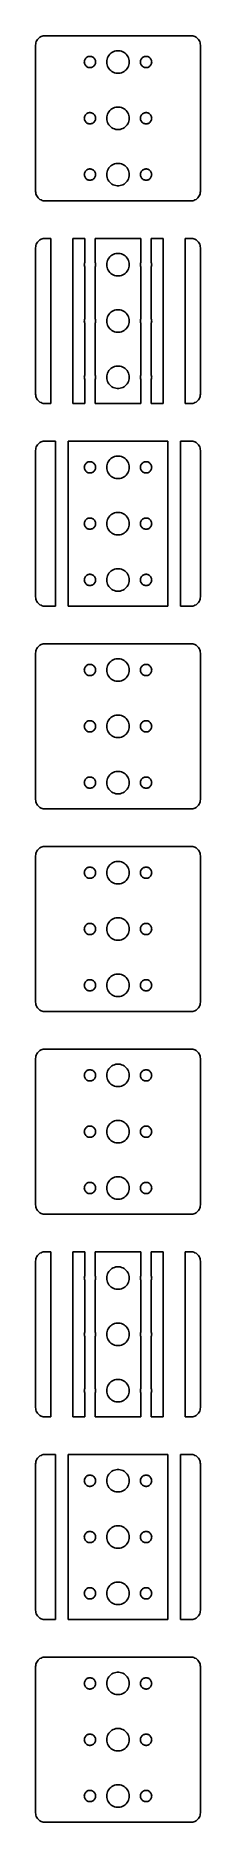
# Model space of a CAD drawing. Header units: metres. Extents: x -22 to 22, y -22 to 454.
import ezdxf

# ---------------------------------------------------------------- set-up
doc = ezdxf.new("R2010")
doc.units = ezdxf.units.M

msp = doc.modelspace()

# ---------------------------------------------------------------- linework, layer by layer
for p, q in [((-21.8244, 452.42), (-21.9214, 452.122)), ((-21.6908, 452.704), (-21.8244, 452.42)), ((-21.5225, 452.969), (-21.6908, 452.704)), ((-21.3224, 453.211), (-21.5225, 452.969)), ((-21.0936, 453.426), (-21.3224, 453.211)), ((-20.8396, 453.611), (-21.0936, 453.426)), ((-20.5644, 453.762), (-20.8396, 453.611)), ((-20.2725, 453.878), (-20.5644, 453.762)), ((-19.9684, 453.956), (-20.2725, 453.878)), ((-19.657, 453.995), (-19.9684, 453.956)), ((19.657, 453.995), (-19.657, 453.995)), ((19.9684, 453.956), (19.657, 453.995)), ((20.2725, 453.878), (19.9684, 453.956)), ((20.5644, 453.762), (20.2725, 453.878)), ((20.8396, 453.611), (20.5644, 453.762)), ((21.0936, 453.426), (20.8396, 453.611)), ((21.3224, 453.211), (21.0936, 453.426)), ((21.5225, 452.969), (21.3224, 453.211)), ((21.6908, 452.704), (21.5225, 452.969)), ((21.8244, 452.42), (21.6908, 452.704)), ((21.9214, 452.122), (21.8244, 452.42)), ((-21.9803, 451.813), (-22, 451.5)), ((-22, 451.5), (-22, 412.5)), ((-21.9214, 452.122), (-21.9803, 451.813)), ((-8.95287, 447.373), (-8.89465, 447.552)), ((-8.89465, 447.552), (-8.81445, 447.723)), ((-8.81445, 447.723), (-8.71352, 447.882)), ((-8.71352, 447.882), (-8.59344, 448.027)), ((-8.59344, 448.027), (-8.45613, 448.156)), ((-8.45613, 448.156), (-8.30373, 448.266)), ((-8.30373, 448.266), (-8.13866, 448.357)), ((-8.13866, 448.357), (-7.96352, 448.427)), ((-7.96352, 448.427), (-7.78107, 448.473)), ((-7.78107, 448.473), (-7.59418, 448.497)), ((-7.59418, 448.497), (-7.40581, 448.497)), ((-7.40581, 448.497), (-7.21892, 448.473)), ((-7.21892, 448.473), (-7.03647, 448.427)), ((-7.03647, 448.427), (-6.86133, 448.357)), ((-6.86133, 448.357), (-6.69626, 448.266)), ((-6.69626, 448.266), (-6.54385, 448.156)), ((-6.54385, 448.156), (-6.40654, 448.027)), ((-6.40654, 448.027), (-6.28647, 447.882)), ((-6.28647, 447.882), (-6.18553, 447.723)), ((-6.18553, 447.723), (-6.10533, 447.552)), ((-6.10533, 447.552), (-6.04712, 447.373)), ((-2.97633, 447.376), (-2.90575, 447.746)), ((-2.90575, 447.746), (-2.78932, 448.104)), ((-2.78932, 448.104), (-2.62891, 448.445)), ((-2.62891, 448.445), (-2.42705, 448.763)), ((-2.42705, 448.763), (-2.1869, 449.054)), ((-2.1869, 449.054), (-1.91226, 449.312)), ((-1.91226, 449.312), (-1.60747, 449.533)), ((-1.60747, 449.533), (-1.27733, 449.714)), ((-1.27733, 449.714), (-0.927048, 449.853)), ((-0.927048, 449.853), (-0.562134, 449.947)), ((-0.562134, 449.947), (-0.18837, 449.994)), ((-0.18837, 449.994), (0.18837, 449.994)), ((0.18837, 449.994), (0.562134, 449.947)), ((0.562134, 449.947), (0.927048, 449.853)), ((0.927048, 449.853), (1.27733, 449.714)), ((1.27733, 449.714), (1.60747, 449.533)), ((1.60747, 449.533), (1.91226, 449.312)), ((1.91226, 449.312), (2.1869, 449.054)), ((2.1869, 449.054), (2.42705, 448.763)), ((2.42705, 448.763), (2.62891, 448.445)), ((2.62891, 448.445), (2.78932, 448.104)), ((2.78932, 448.104), (2.90575, 447.746)), ((2.90575, 447.746), (2.97633, 447.376)), ((6.04712, 447.373), (6.10533, 447.552)), ((6.10533, 447.552), (6.18553, 447.723)), ((6.18553, 447.723), (6.28647, 447.882)), ((6.28647, 447.882), (6.40654, 448.027)), ((6.40654, 448.027), (6.54385, 448.156)), ((6.54385, 448.156), (6.69626, 448.266)), ((6.69626, 448.266), (6.86133, 448.357)), ((6.86133, 448.357), (7.03647, 448.427)), ((7.03647, 448.427), (7.21892, 448.473)), ((7.21892, 448.473), (7.40581, 448.497)), ((7.40581, 448.497), (7.59418, 448.497)), ((7.59418, 448.497), (7.78107, 448.473)), ((7.78107, 448.473), (7.96352, 448.427)), ((7.96352, 448.427), (8.13866, 448.357)), ((8.13866, 448.357), (8.30373, 448.266)), ((8.30373, 448.266), (8.45613, 448.156)), ((8.45613, 448.156), (8.59344, 448.027)), ((8.59344, 448.027), (8.71352, 447.882)), ((8.71352, 447.882), (8.81445, 447.723)), ((8.81445, 447.723), (8.89465, 447.552)), ((8.89465, 447.552), (8.95287, 447.373)), ((21.9803, 451.813), (21.9214, 452.122)), ((22, 451.5), (21.9803, 451.813)), ((22, 412.5), (22, 451.5)), ((-9, 447), (-8.98816, 447.188)), ((-8.98816, 446.812), (-9, 447)), ((-8.98816, 447.188), (-8.95287, 447.373)), ((-8.95287, 446.627), (-8.98816, 446.812)), ((-8.89465, 446.448), (-8.95287, 446.627)), ((-8.81445, 446.277), (-8.89465, 446.448)), ((-8.71352, 446.118), (-8.81445, 446.277)), ((-8.59344, 445.973), (-8.71352, 446.118)), ((-8.45613, 445.844), (-8.59344, 445.973)), ((-8.30373, 445.734), (-8.45613, 445.844)), ((-8.13866, 445.643), (-8.30373, 445.734)), ((-7.96352, 445.573), (-8.13866, 445.643)), ((-7.78107, 445.527), (-7.96352, 445.573)), ((-7.59418, 445.503), (-7.78107, 445.527)), ((-7.40581, 445.503), (-7.59418, 445.503)), ((-7.21892, 445.527), (-7.40581, 445.503)), ((-7.03647, 445.573), (-7.21892, 445.527)), ((-6.86133, 445.643), (-7.03647, 445.573)), ((-6.69626, 445.734), (-6.86133, 445.643)), ((-6.54385, 445.844), (-6.69626, 445.734)), ((-6.40654, 445.973), (-6.54385, 445.844)), ((-6.28647, 446.118), (-6.40654, 445.973)), ((-6.18553, 446.277), (-6.28647, 446.118)), ((-6.10533, 446.448), (-6.18553, 446.277)), ((-6.04712, 446.627), (-6.10533, 446.448)), ((-6.04712, 447.373), (-6.01183, 447.188)), ((-6.01183, 446.812), (-6.04712, 446.627)), ((-6.01183, 447.188), (-6, 447)), ((-6, 447), (-6.01183, 446.812)), ((-3, 447), (-2.97633, 447.376)), ((-2.97633, 446.624), (-3, 447)), ((-2.90575, 446.254), (-2.97633, 446.624)), ((-2.78932, 445.896), (-2.90575, 446.254)), ((-2.62891, 445.555), (-2.78932, 445.896)), ((-2.42705, 445.237), (-2.62891, 445.555)), ((-2.1869, 444.946), (-2.42705, 445.237)), ((-1.91226, 444.688), (-2.1869, 444.946)), ((-1.60747, 444.467), (-1.91226, 444.688)), ((-1.27733, 444.286), (-1.60747, 444.467)), ((-0.927048, 444.147), (-1.27733, 444.286)), ((-0.562134, 444.053), (-0.927048, 444.147)), ((-0.18837, 444.006), (-0.562134, 444.053)), ((0.18837, 444.006), (-0.18837, 444.006)), ((0.562134, 444.053), (0.18837, 444.006)), ((0.927048, 444.147), (0.562134, 444.053)), ((1.27733, 444.286), (0.927048, 444.147)), ((1.60747, 444.467), (1.27733, 444.286)), ((1.91226, 444.688), (1.60747, 444.467)), ((2.1869, 444.946), (1.91226, 444.688)), ((2.42705, 445.237), (2.1869, 444.946)), ((2.62891, 445.555), (2.42705, 445.237)), ((2.78932, 445.896), (2.62891, 445.555)), ((2.90575, 446.254), (2.78932, 445.896)), ((2.97633, 446.624), (2.90575, 446.254)), ((2.97633, 447.376), (3, 447)), ((3, 447), (2.97633, 446.624)), ((6, 447), (6.01183, 447.188)), ((6.01183, 446.812), (6, 447)), ((6.01183, 447.188), (6.04712, 447.373)), ((6.04712, 446.627), (6.01183, 446.812)), ((6.10533, 446.448), (6.04712, 446.627)), ((6.18553, 446.277), (6.10533, 446.448)), ((6.28647, 446.118), (6.18553, 446.277)), ((6.40654, 445.973), (6.28647, 446.118)), ((6.54385, 445.844), (6.40654, 445.973)), ((6.69626, 445.734), (6.54385, 445.844)), ((6.86133, 445.643), (6.69626, 445.734)), ((7.03647, 445.573), (6.86133, 445.643)), ((7.21892, 445.527), (7.03647, 445.573)), ((7.40581, 445.503), (7.21892, 445.527)), ((7.59418, 445.503), (7.40581, 445.503)), ((7.78107, 445.527), (7.59418, 445.503)), ((7.96352, 445.573), (7.78107, 445.527)), ((8.13866, 445.643), (7.96352, 445.573)), ((8.30373, 445.734), (8.13866, 445.643)), ((8.45613, 445.844), (8.30373, 445.734)), ((8.59344, 445.973), (8.45613, 445.844)), ((8.71352, 446.118), (8.59344, 445.973)), ((8.81445, 446.277), (8.71352, 446.118)), ((8.89465, 446.448), (8.81445, 446.277)), ((8.95287, 446.627), (8.89465, 446.448)), ((8.95287, 447.373), (8.98816, 447.188)), ((8.98816, 446.812), (8.95287, 446.627)), ((8.98816, 447.188), (9, 447)), ((9, 447), (8.98816, 446.812)), ((-8.59344, 433.027), (-8.45613, 433.156)), ((-8.45613, 433.156), (-8.30373, 433.266)), ((-8.30373, 433.266), (-8.13866, 433.357)), ((-8.13866, 433.357), (-7.96352, 433.427)), ((-7.96352, 433.427), (-7.78107, 433.473)), ((-7.78107, 433.473), (-7.59418, 433.497)), ((-7.59418, 433.497), (-7.40581, 433.497)), ((-7.40581, 433.497), (-7.21892, 433.473)), ((-7.21892, 433.473), (-7.03647, 433.427)), ((-7.03647, 433.427), (-6.86133, 433.357)), ((-6.86133, 433.357), (-6.69626, 433.266)), ((-6.69626, 433.266), (-6.54385, 433.156)), ((-6.54385, 433.156), (-6.40654, 433.027)), ((-2.78932, 433.104), (-2.62891, 433.445)), ((-2.62891, 433.445), (-2.42705, 433.763)), ((-2.42705, 433.763), (-2.1869, 434.054)), ((-2.1869, 434.054), (-1.91226, 434.312)), ((-1.91226, 434.312), (-1.60747, 434.533)), ((-1.60747, 434.533), (-1.27733, 434.714)), ((-1.27733, 434.714), (-0.927048, 434.853)), ((-0.927048, 434.853), (-0.562134, 434.947)), ((-0.562134, 434.947), (-0.18837, 434.994)), ((-0.18837, 434.994), (0.18837, 434.994)), ((0.18837, 434.994), (0.562134, 434.947)), ((0.562134, 434.947), (0.927048, 434.853)), ((0.927048, 434.853), (1.27733, 434.714)), ((1.27733, 434.714), (1.60747, 434.533)), ((1.60747, 434.533), (1.91226, 434.312)), ((1.91226, 434.312), (2.1869, 434.054)), ((2.1869, 434.054), (2.42705, 433.763)), ((2.42705, 433.763), (2.62891, 433.445)), ((2.62891, 433.445), (2.78932, 433.104)), ((6.40654, 433.027), (6.54385, 433.156)), ((6.54385, 433.156), (6.69626, 433.266)), ((6.69626, 433.266), (6.86133, 433.357)), ((6.86133, 433.357), (7.03647, 433.427)), ((7.03647, 433.427), (7.21892, 433.473)), ((7.21892, 433.473), (7.40581, 433.497)), ((7.40581, 433.497), (7.59418, 433.497)), ((7.59418, 433.497), (7.78107, 433.473)), ((7.78107, 433.473), (7.96352, 433.427)), ((7.96352, 433.427), (8.13866, 433.357)), ((8.13866, 433.357), (8.30373, 433.266)), ((8.30373, 433.266), (8.45613, 433.156)), ((8.45613, 433.156), (8.59344, 433.027)), ((-9, 432), (-8.98816, 432.188)), ((-8.98816, 431.812), (-9, 432)), ((-8.98816, 432.188), (-8.95287, 432.373)), ((-8.95287, 431.627), (-8.98816, 431.812)), ((-8.95287, 432.373), (-8.89465, 432.552)), ((-8.89465, 431.448), (-8.95287, 431.627)), ((-8.89465, 432.552), (-8.81445, 432.723)), ((-8.81445, 431.277), (-8.89465, 431.448)), ((-8.81445, 432.723), (-8.71352, 432.882)), ((-8.71352, 431.118), (-8.81445, 431.277)), ((-8.71352, 432.882), (-8.59344, 433.027)), ((-8.59344, 430.973), (-8.71352, 431.118)), ((-8.45613, 430.844), (-8.59344, 430.973)), ((-8.30373, 430.734), (-8.45613, 430.844)), ((-8.13866, 430.643), (-8.30373, 430.734)), ((-7.96352, 430.573), (-8.13866, 430.643)), ((-7.78107, 430.527), (-7.96352, 430.573)), ((-7.59418, 430.503), (-7.78107, 430.527)), ((-7.40581, 430.503), (-7.59418, 430.503)), ((-7.21892, 430.527), (-7.40581, 430.503)), ((-7.03647, 430.573), (-7.21892, 430.527)), ((-6.86133, 430.643), (-7.03647, 430.573)), ((-6.69626, 430.734), (-6.86133, 430.643)), ((-6.54385, 430.844), (-6.69626, 430.734)), ((-6.40654, 430.973), (-6.54385, 430.844)), ((-6.40654, 433.027), (-6.28647, 432.882)), ((-6.28647, 431.118), (-6.40654, 430.973)), ((-6.28647, 432.882), (-6.18553, 432.723)), ((-6.18553, 431.277), (-6.28647, 431.118)), ((-6.18553, 432.723), (-6.10533, 432.552)), ((-6.10533, 431.448), (-6.18553, 431.277)), ((-6.10533, 432.552), (-6.04712, 432.373)), ((-6.04712, 431.627), (-6.10533, 431.448)), ((-6.04712, 432.373), (-6.01183, 432.188)), ((-6.01183, 431.812), (-6.04712, 431.627)), ((-6.01183, 432.188), (-6, 432)), ((-6, 432), (-6.01183, 431.812)), ((-3, 432), (-2.97633, 432.376)), ((-2.97633, 431.624), (-3, 432)), ((-2.97633, 432.376), (-2.90575, 432.746)), ((-2.90575, 431.254), (-2.97633, 431.624)), ((-2.90575, 432.746), (-2.78932, 433.104)), ((-2.78932, 430.896), (-2.90575, 431.254)), ((-2.62891, 430.555), (-2.78932, 430.896)), ((-2.42705, 430.237), (-2.62891, 430.555)), ((-2.1869, 429.946), (-2.42705, 430.237)), ((-1.91226, 429.688), (-2.1869, 429.946)), ((-1.60747, 429.467), (-1.91226, 429.688)), ((-1.27733, 429.286), (-1.60747, 429.467)), ((-0.927048, 429.147), (-1.27733, 429.286)), ((-0.562134, 429.053), (-0.927048, 429.147)), ((-0.18837, 429.006), (-0.562134, 429.053)), ((0.18837, 429.006), (-0.18837, 429.006)), ((0.562134, 429.053), (0.18837, 429.006)), ((0.927048, 429.147), (0.562134, 429.053)), ((1.27733, 429.286), (0.927048, 429.147)), ((1.60747, 429.467), (1.27733, 429.286)), ((1.91226, 429.688), (1.60747, 429.467)), ((2.1869, 429.946), (1.91226, 429.688)), ((2.42705, 430.237), (2.1869, 429.946)), ((2.62891, 430.555), (2.42705, 430.237)), ((2.78932, 430.896), (2.62891, 430.555)), ((2.78932, 433.104), (2.90575, 432.746)), ((2.90575, 431.254), (2.78932, 430.896)), ((2.90575, 432.746), (2.97633, 432.376)), ((2.97633, 431.624), (2.90575, 431.254)), ((2.97633, 432.376), (3, 432)), ((3, 432), (2.97633, 431.624)), ((6, 432), (6.01183, 432.188)), ((6.01183, 431.812), (6, 432)), ((6.01183, 432.188), (6.04712, 432.373)), ((6.04712, 431.627), (6.01183, 431.812)), ((6.04712, 432.373), (6.10533, 432.552)), ((6.10533, 431.448), (6.04712, 431.627)), ((6.10533, 432.552), (6.18553, 432.723)), ((6.18553, 431.277), (6.10533, 431.448)), ((6.18553, 432.723), (6.28647, 432.882)), ((6.28647, 431.118), (6.18553, 431.277)), ((6.28647, 432.882), (6.40654, 433.027)), ((6.40654, 430.973), (6.28647, 431.118)), ((6.54385, 430.844), (6.40654, 430.973)), ((6.69626, 430.734), (6.54385, 430.844)), ((6.86133, 430.643), (6.69626, 430.734)), ((7.03647, 430.573), (6.86133, 430.643)), ((7.21892, 430.527), (7.03647, 430.573)), ((7.40581, 430.503), (7.21892, 430.527)), ((7.59418, 430.503), (7.40581, 430.503)), ((7.78107, 430.527), (7.59418, 430.503)), ((7.96352, 430.573), (7.78107, 430.527)), ((8.13866, 430.643), (7.96352, 430.573)), ((8.30373, 430.734), (8.13866, 430.643)), ((8.45613, 430.844), (8.30373, 430.734)), ((8.59344, 430.973), (8.45613, 430.844)), ((8.59344, 433.027), (8.71352, 432.882)), ((8.71352, 431.118), (8.59344, 430.973)), ((8.71352, 432.882), (8.81445, 432.723)), ((8.81445, 431.277), (8.71352, 431.118)), ((8.81445, 432.723), (8.89465, 432.552)), ((8.89465, 431.448), (8.81445, 431.277)), ((8.89465, 432.552), (8.95287, 432.373)), ((8.95287, 431.627), (8.89465, 431.448)), ((8.95287, 432.373), (8.98816, 432.188)), ((8.98816, 431.812), (8.95287, 431.627)), ((8.98816, 432.188), (9, 432)), ((9, 432), (8.98816, 431.812)), ((-2.42705, 418.763), (-2.1869, 419.054)), ((-2.1869, 419.054), (-1.91226, 419.312)), ((-1.91226, 419.312), (-1.60747, 419.533)), ((-1.60747, 419.533), (-1.27733, 419.714)), ((-1.27733, 419.714), (-0.927048, 419.853)), ((-0.927048, 419.853), (-0.562134, 419.947)), ((-0.562134, 419.947), (-0.18837, 419.994)), ((-0.18837, 419.994), (0.18837, 419.994)), ((0.18837, 419.994), (0.562134, 419.947)), ((0.562134, 419.947), (0.927048, 419.853)), ((0.927048, 419.853), (1.27733, 419.714)), ((1.27733, 419.714), (1.60747, 419.533)), ((1.60747, 419.533), (1.91226, 419.312)), ((1.91226, 419.312), (2.1869, 419.054)), ((2.1869, 419.054), (2.42705, 418.763)), ((-9, 417), (-8.98816, 417.188)), ((-8.98816, 416.812), (-9, 417)), ((-8.98816, 417.188), (-8.95287, 417.373)), ((-8.95287, 416.627), (-8.98816, 416.812)), ((-8.95287, 417.373), (-8.89465, 417.552)), ((-8.89465, 416.448), (-8.95287, 416.627)), ((-8.89465, 417.552), (-8.81445, 417.723)), ((-8.81445, 416.277), (-8.89465, 416.448)), ((-8.81445, 417.723), (-8.71352, 417.882)), ((-8.71352, 416.118), (-8.81445, 416.277)), ((-8.71352, 417.882), (-8.59344, 418.027)), ((-8.59344, 415.973), (-8.71352, 416.118)), ((-8.59344, 418.027), (-8.45613, 418.156)), ((-8.45613, 415.844), (-8.59344, 415.973)), ((-8.45613, 418.156), (-8.30373, 418.266)), ((-8.30373, 415.734), (-8.45613, 415.844)), ((-8.30373, 418.266), (-8.13866, 418.357)), ((-8.13866, 415.643), (-8.30373, 415.734)), ((-8.13866, 418.357), (-7.96352, 418.427)), ((-7.96352, 415.573), (-8.13866, 415.643)), ((-7.96352, 418.427), (-7.78107, 418.473)), ((-7.78107, 415.527), (-7.96352, 415.573)), ((-7.78107, 418.473), (-7.59418, 418.497)), ((-7.59418, 415.503), (-7.78107, 415.527)), ((-7.59418, 418.497), (-7.40581, 418.497)), ((-7.40581, 415.503), (-7.59418, 415.503)), ((-7.40581, 418.497), (-7.21892, 418.473)), ((-7.21892, 415.527), (-7.40581, 415.503)), ((-7.21892, 418.473), (-7.03647, 418.427)), ((-7.03647, 415.573), (-7.21892, 415.527)), ((-7.03647, 418.427), (-6.86133, 418.357)), ((-6.86133, 415.643), (-7.03647, 415.573)), ((-6.86133, 418.357), (-6.69626, 418.266)), ((-6.69626, 415.734), (-6.86133, 415.643)), ((-6.69626, 418.266), (-6.54385, 418.156)), ((-6.54385, 415.844), (-6.69626, 415.734)), ((-6.54385, 418.156), (-6.40654, 418.027)), ((-6.40654, 415.973), (-6.54385, 415.844)), ((-6.40654, 418.027), (-6.28647, 417.882)), ((-6.28647, 416.118), (-6.40654, 415.973)), ((-6.28647, 417.882), (-6.18553, 417.723)), ((-6.18553, 416.277), (-6.28647, 416.118)), ((-6.18553, 417.723), (-6.10533, 417.552)), ((-6.10533, 416.448), (-6.18553, 416.277)), ((-6.10533, 417.552), (-6.04712, 417.373)), ((-6.04712, 416.627), (-6.10533, 416.448)), ((-6.04712, 417.373), (-6.01183, 417.188)), ((-6.01183, 416.812), (-6.04712, 416.627)), ((-6.01183, 417.188), (-6, 417)), ((-6, 417), (-6.01183, 416.812)), ((-3, 417), (-2.97633, 417.376)), ((-2.97633, 416.624), (-3, 417)), ((-2.97633, 417.376), (-2.90575, 417.746)), ((-2.90575, 416.254), (-2.97633, 416.624)), ((-2.90575, 417.746), (-2.78932, 418.104)), ((-2.78932, 415.896), (-2.90575, 416.254)), ((-2.78932, 418.104), (-2.62891, 418.445)), ((-2.62891, 415.555), (-2.78932, 415.896)), ((-2.62891, 418.445), (-2.42705, 418.763)), ((-2.42705, 415.237), (-2.62891, 415.555)), ((-2.1869, 414.946), (-2.42705, 415.237)), ((-1.91226, 414.688), (-2.1869, 414.946)), ((-1.60747, 414.467), (-1.91226, 414.688)), ((-1.27733, 414.286), (-1.60747, 414.467)), ((-0.927048, 414.147), (-1.27733, 414.286)), ((-0.562134, 414.053), (-0.927048, 414.147)), ((0.927048, 414.147), (0.562134, 414.053)), ((1.27733, 414.286), (0.927048, 414.147)), ((1.60747, 414.467), (1.27733, 414.286)), ((1.91226, 414.688), (1.60747, 414.467)), ((2.1869, 414.946), (1.91226, 414.688)), ((2.42705, 415.237), (2.1869, 414.946)), ((2.42705, 418.763), (2.62891, 418.445)), ((2.62891, 415.555), (2.42705, 415.237)), ((2.62891, 418.445), (2.78932, 418.104)), ((2.78932, 415.896), (2.62891, 415.555)), ((2.78932, 418.104), (2.90575, 417.746)), ((2.90575, 416.254), (2.78932, 415.896)), ((2.90575, 417.746), (2.97633, 417.376)), ((2.97633, 416.624), (2.90575, 416.254)), ((2.97633, 417.376), (3, 417)), ((3, 417), (2.97633, 416.624)), ((6, 417), (6.01183, 417.188)), ((6.01183, 416.812), (6, 417)), ((6.01183, 417.188), (6.04712, 417.373)), ((6.04712, 416.627), (6.01183, 416.812)), ((6.04712, 417.373), (6.10533, 417.552)), ((6.10533, 416.448), (6.04712, 416.627)), ((6.10533, 417.552), (6.18553, 417.723)), ((6.18553, 416.277), (6.10533, 416.448)), ((6.18553, 417.723), (6.28647, 417.882)), ((6.28647, 416.118), (6.18553, 416.277)), ((6.28647, 417.882), (6.40654, 418.027)), ((6.40654, 415.973), (6.28647, 416.118)), ((6.40654, 418.027), (6.54385, 418.156)), ((6.54385, 415.844), (6.40654, 415.973)), ((6.54385, 418.156), (6.69626, 418.266)), ((6.69626, 415.734), (6.54385, 415.844)), ((6.69626, 418.266), (6.86133, 418.357)), ((6.86133, 415.643), (6.69626, 415.734)), ((6.86133, 418.357), (7.03647, 418.427)), ((7.03647, 415.573), (6.86133, 415.643)), ((7.03647, 418.427), (7.21892, 418.473)), ((7.21892, 415.527), (7.03647, 415.573)), ((7.21892, 418.473), (7.40581, 418.497)), ((7.40581, 415.503), (7.21892, 415.527)), ((7.40581, 418.497), (7.59418, 418.497)), ((7.59418, 415.503), (7.40581, 415.503)), ((7.59418, 418.497), (7.78107, 418.473)), ((7.78107, 415.527), (7.59418, 415.503)), ((7.78107, 418.473), (7.96352, 418.427)), ((7.96352, 415.573), (7.78107, 415.527)), ((7.96352, 418.427), (8.13866, 418.357)), ((8.13866, 415.643), (7.96352, 415.573)), ((8.13866, 418.357), (8.30373, 418.266)), ((8.30373, 415.734), (8.13866, 415.643)), ((8.30373, 418.266), (8.45613, 418.156)), ((8.45613, 415.844), (8.30373, 415.734)), ((8.45613, 418.156), (8.59344, 418.027)), ((8.59344, 415.973), (8.45613, 415.844)), ((8.59344, 418.027), (8.71352, 417.882)), ((8.71352, 416.118), (8.59344, 415.973)), ((8.71352, 417.882), (8.81445, 417.723)), ((8.81445, 416.277), (8.71352, 416.118)), ((8.81445, 417.723), (8.89465, 417.552)), ((8.89465, 416.448), (8.81445, 416.277)), ((8.89465, 417.552), (8.95287, 417.373)), ((8.95287, 416.627), (8.89465, 416.448)), ((8.95287, 417.373), (8.98816, 417.188)), ((8.98816, 416.812), (8.95287, 416.627)), ((8.98816, 417.188), (9, 417)), ((9, 417), (8.98816, 416.812)), ((-22, 412.5), (-21.9803, 412.187)), ((-21.9803, 412.187), (-21.9214, 411.878)), ((-21.9214, 411.878), (-21.8244, 411.58)), ((-21.8244, 411.58), (-21.6908, 411.296)), ((-21.6908, 411.296), (-21.5225, 411.031)), ((-21.5225, 411.031), (-21.3224, 410.789)), ((-21.3224, 410.789), (-21.0936, 410.574)), ((-21.0936, 410.574), (-20.8396, 410.389)), ((-20.8396, 410.389), (-20.5644, 410.238)), ((-20.5644, 410.238), (-20.2725, 410.122)), ((-20.2725, 410.122), (-19.9684, 410.044)), ((-19.9684, 410.044), (-19.657, 410.005)), ((-19.657, 410.005), (19.657, 410.005)), ((-0.18837, 414.006), (-0.562134, 414.053)), ((0.18837, 414.006), (-0.18837, 414.006)), ((0.562134, 414.053), (0.18837, 414.006)), ((19.657, 410.005), (19.9684, 410.044)), ((19.9684, 410.044), (20.2725, 410.122)), ((20.2725, 410.122), (20.5644, 410.238)), ((20.5644, 410.238), (20.8396, 410.389)), ((20.8396, 410.389), (21.0936, 410.574)), ((21.0936, 410.574), (21.3224, 410.789)), ((21.3224, 410.789), (21.5225, 411.031)), ((21.5225, 411.031), (21.6908, 411.296)), ((21.6908, 411.296), (21.8244, 411.58)), ((21.8244, 411.58), (21.9214, 411.878)), ((21.9214, 411.878), (21.9803, 412.187)), ((21.9803, 412.187), (22, 412.5)), ((-20.2725, 399.878), (-20.5644, 399.762)), ((-19.9684, 399.956), (-20.2725, 399.878)), ((-19.657, 399.995), (-19.9684, 399.956)), ((-17.9336, 399.995), (-19.657, 399.995)), ((-17.9336, 356.005), (-17.9336, 399.995)), ((-8.87216, 399.995), (-12.0664, 399.995)), ((-12.0664, 399.995), (-12.0664, 356.005)), ((-8.87216, 393.6), (-8.87216, 399.995)), ((6.12782, 399.995), (-6.12782, 399.995)), ((-6.12782, 399.995), (-6.12782, 393.6)), ((6.12782, 393.6), (6.12782, 399.995)), ((12.0664, 399.995), (8.87216, 399.995)), ((8.87216, 399.995), (8.87216, 393.6)), ((12.0664, 356.005), (12.0664, 399.995)), ((19.657, 399.995), (17.9336, 399.995)), ((17.9336, 399.995), (17.9336, 356.005)), ((19.9684, 399.956), (19.657, 399.995)), ((20.2725, 399.878), (19.9684, 399.956)), ((20.5644, 399.762), (20.2725, 399.878)), ((-21.9803, 397.813), (-22, 397.5)), ((-22, 397.5), (-22, 358.5)), ((-21.9214, 398.122), (-21.9803, 397.813)), ((-21.8244, 398.42), (-21.9214, 398.122)), ((-21.6908, 398.704), (-21.8244, 398.42)), ((-21.5225, 398.969), (-21.6908, 398.704)), ((-21.3224, 399.211), (-21.5225, 398.969)), ((-21.0936, 399.426), (-21.3224, 399.211)), ((-20.8396, 399.611), (-21.0936, 399.426)), ((-20.5644, 399.762), (-20.8396, 399.611)), ((-2.1869, 395.054), (-1.91226, 395.312)), ((-1.91226, 395.312), (-1.60747, 395.533)), ((-1.60747, 395.533), (-1.27733, 395.714)), ((-1.27733, 395.714), (-0.927048, 395.853)), ((-0.927048, 395.853), (-0.562134, 395.947)), ((-0.562134, 395.947), (-0.18837, 395.994)), ((-0.18837, 395.994), (0.18837, 395.994)), ((0.18837, 395.994), (0.562134, 395.947)), ((0.562134, 395.947), (0.927048, 395.853)), ((0.927048, 395.853), (1.27733, 395.714)), ((1.27733, 395.714), (1.60747, 395.533)), ((1.60747, 395.533), (1.91226, 395.312)), ((1.91226, 395.312), (2.1869, 395.054)), ((20.8396, 399.611), (20.5644, 399.762)), ((21.0936, 399.426), (20.8396, 399.611)), ((21.3224, 399.211), (21.0936, 399.426)), ((21.5225, 398.969), (21.3224, 399.211)), ((21.6908, 398.704), (21.5225, 398.969)), ((21.8244, 398.42), (21.6908, 398.704)), ((21.9214, 398.122), (21.8244, 398.42)), ((21.9803, 397.813), (21.9214, 398.122)), ((22, 397.5), (21.9803, 397.813)), ((22, 358.5), (22, 397.5)), ((-9, 393), (-8.98816, 393.188)), ((-8.98816, 392.812), (-9, 393)), ((-8.98816, 393.188), (-8.95287, 393.373)), ((-8.95287, 392.627), (-8.98816, 392.812)), ((-8.95287, 393.373), (-8.89465, 393.552)), ((-8.89465, 392.448), (-8.95287, 392.627)), ((-8.89465, 393.552), (-8.87216, 393.6)), ((-8.87216, 392.4), (-8.89465, 392.448)), ((-8.87216, 378.6), (-8.87216, 392.4)), ((-6.12782, 393.6), (-6.10533, 393.552)), ((-6.10533, 392.448), (-6.12782, 392.4)), ((-6.12782, 392.4), (-6.12782, 378.6)), ((-6.10533, 393.552), (-6.04712, 393.373)), ((-6.04712, 392.627), (-6.10533, 392.448)), ((-6.04712, 393.373), (-6.01183, 393.188)), ((-6.01183, 392.812), (-6.04712, 392.627)), ((-6.01183, 393.188), (-6, 393)), ((-6, 393), (-6.01183, 392.812)), ((-3, 393), (-2.97633, 393.376)), ((-2.97633, 392.624), (-3, 393)), ((-2.97633, 393.376), (-2.90575, 393.746)), ((-2.90575, 392.254), (-2.97633, 392.624)), ((-2.90575, 393.746), (-2.78932, 394.104)), ((-2.78932, 391.896), (-2.90575, 392.254)), ((-2.78932, 394.104), (-2.62891, 394.445)), ((-2.62891, 391.555), (-2.78932, 391.896)), ((-2.62891, 394.445), (-2.42705, 394.763)), ((-2.42705, 391.237), (-2.62891, 391.555)), ((-2.42705, 394.763), (-2.1869, 395.054)), ((-2.1869, 390.946), (-2.42705, 391.237)), ((-1.91226, 390.688), (-2.1869, 390.946)), ((-1.60747, 390.467), (-1.91226, 390.688)), ((-1.27733, 390.286), (-1.60747, 390.467)), ((1.60747, 390.467), (1.27733, 390.286)), ((1.91226, 390.688), (1.60747, 390.467)), ((2.1869, 390.946), (1.91226, 390.688)), ((2.1869, 395.054), (2.42705, 394.763)), ((2.42705, 391.237), (2.1869, 390.946)), ((2.42705, 394.763), (2.62891, 394.445)), ((2.62891, 391.555), (2.42705, 391.237)), ((2.62891, 394.445), (2.78932, 394.104)), ((2.78932, 391.896), (2.62891, 391.555)), ((2.78932, 394.104), (2.90575, 393.746)), ((2.90575, 392.254), (2.78932, 391.896)), ((2.90575, 393.746), (2.97633, 393.376)), ((2.97633, 392.624), (2.90575, 392.254)), ((2.97633, 393.376), (3, 393)), ((3, 393), (2.97633, 392.624)), ((6, 393), (6.01183, 393.188)), ((6.01183, 392.812), (6, 393)), ((6.01183, 393.188), (6.04712, 393.373)), ((6.04712, 392.627), (6.01183, 392.812)), ((6.04712, 393.373), (6.10533, 393.552)), ((6.10533, 392.448), (6.04712, 392.627)), ((6.10533, 393.552), (6.12782, 393.6)), ((6.12782, 392.4), (6.10533, 392.448)), ((6.12782, 378.6), (6.12782, 392.4)), ((8.87216, 393.6), (8.89465, 393.552)), ((8.89465, 392.448), (8.87216, 392.4)), ((8.87216, 392.4), (8.87216, 378.6)), ((8.89465, 393.552), (8.95287, 393.373)), ((8.95287, 392.627), (8.89465, 392.448)), ((8.95287, 393.373), (8.98816, 393.188)), ((8.98816, 392.812), (8.95287, 392.627)), ((8.98816, 393.188), (9, 393)), ((9, 393), (8.98816, 392.812)), ((-0.927048, 390.147), (-1.27733, 390.286)), ((-0.562134, 390.053), (-0.927048, 390.147)), ((-0.18837, 390.006), (-0.562134, 390.053)), ((0.18837, 390.006), (-0.18837, 390.006)), ((0.562134, 390.053), (0.18837, 390.006)), ((0.927048, 390.147), (0.562134, 390.053)), ((1.27733, 390.286), (0.927048, 390.147)), ((-1.27733, 380.714), (-0.927048, 380.853)), ((-0.927048, 380.853), (-0.562134, 380.947)), ((-0.562134, 380.947), (-0.18837, 380.994)), ((-0.18837, 380.994), (0.18837, 380.994)), ((0.18837, 380.994), (0.562134, 380.947)), ((0.562134, 380.947), (0.927048, 380.853)), ((0.927048, 380.853), (1.27733, 380.714)), ((-9, 378), (-8.98816, 378.188)), ((-8.98816, 377.812), (-9, 378)), ((-8.98816, 378.188), (-8.95287, 378.373)), ((-8.95287, 377.627), (-8.98816, 377.812)), ((-8.95287, 378.373), (-8.89465, 378.552)), ((-8.89465, 377.448), (-8.95287, 377.627)), ((-8.89465, 378.552), (-8.87216, 378.6)), ((-8.87216, 377.4), (-8.89465, 377.448)), ((-8.87216, 363.6), (-8.87216, 377.4)), ((-6.12782, 378.6), (-6.10533, 378.552)), ((-6.10533, 377.448), (-6.12782, 377.4)), ((-6.12782, 377.4), (-6.12782, 363.6)), ((-6.10533, 378.552), (-6.04712, 378.373)), ((-6.04712, 377.627), (-6.10533, 377.448)), ((-6.04712, 378.373), (-6.01183, 378.188)), ((-6.01183, 377.812), (-6.04712, 377.627)), ((-6.01183, 378.188), (-6, 378)), ((-6, 378), (-6.01183, 377.812)), ((-3, 378), (-2.97633, 378.376)), ((-2.97633, 377.624), (-3, 378)), ((-2.97633, 378.376), (-2.90575, 378.746)), ((-2.90575, 377.254), (-2.97633, 377.624)), ((-2.90575, 378.746), (-2.78932, 379.104)), ((-2.78932, 376.896), (-2.90575, 377.254)), ((-2.78932, 379.104), (-2.62891, 379.445)), ((-2.62891, 376.555), (-2.78932, 376.896)), ((-2.62891, 379.445), (-2.42705, 379.763)), ((-2.42705, 376.237), (-2.62891, 376.555)), ((-2.42705, 379.763), (-2.1869, 380.054)), ((-2.1869, 375.946), (-2.42705, 376.237)), ((-2.1869, 380.054), (-1.91226, 380.312)), ((-1.91226, 380.312), (-1.60747, 380.533)), ((-1.60747, 380.533), (-1.27733, 380.714)), ((1.27733, 380.714), (1.60747, 380.533)), ((1.60747, 380.533), (1.91226, 380.312)), ((1.91226, 380.312), (2.1869, 380.054)), ((2.1869, 380.054), (2.42705, 379.763)), ((2.42705, 376.237), (2.1869, 375.946)), ((2.42705, 379.763), (2.62891, 379.445)), ((2.62891, 376.555), (2.42705, 376.237)), ((2.62891, 379.445), (2.78932, 379.104)), ((2.78932, 376.896), (2.62891, 376.555)), ((2.78932, 379.104), (2.90575, 378.746)), ((2.90575, 377.254), (2.78932, 376.896)), ((2.90575, 378.746), (2.97633, 378.376)), ((2.97633, 377.624), (2.90575, 377.254)), ((2.97633, 378.376), (3, 378)), ((3, 378), (2.97633, 377.624)), ((6, 378), (6.01183, 378.188)), ((6.01183, 377.812), (6, 378)), ((6.01183, 378.188), (6.04712, 378.373)), ((6.04712, 377.627), (6.01183, 377.812)), ((6.04712, 378.373), (6.10533, 378.552)), ((6.10533, 377.448), (6.04712, 377.627)), ((6.10533, 378.552), (6.12782, 378.6)), ((6.12782, 377.4), (6.10533, 377.448)), ((6.12782, 363.6), (6.12782, 377.4)), ((8.87216, 378.6), (8.89465, 378.552)), ((8.89465, 377.448), (8.87216, 377.4)), ((8.87216, 377.4), (8.87216, 363.6)), ((8.89465, 378.552), (8.95287, 378.373)), ((8.95287, 377.627), (8.89465, 377.448)), ((8.95287, 378.373), (8.98816, 378.188)), ((8.98816, 377.812), (8.95287, 377.627)), ((8.98816, 378.188), (9, 378)), ((9, 378), (8.98816, 377.812)), ((-1.91226, 375.688), (-2.1869, 375.946)), ((-1.60747, 375.467), (-1.91226, 375.688)), ((-1.27733, 375.286), (-1.60747, 375.467)), ((-0.927048, 375.147), (-1.27733, 375.286)), ((-0.562134, 375.053), (-0.927048, 375.147)), ((-0.18837, 375.006), (-0.562134, 375.053)), ((0.18837, 375.006), (-0.18837, 375.006)), ((0.562134, 375.053), (0.18837, 375.006)), ((0.927048, 375.147), (0.562134, 375.053)), ((1.27733, 375.286), (0.927048, 375.147)), ((1.60747, 375.467), (1.27733, 375.286)), ((1.91226, 375.688), (1.60747, 375.467)), ((2.1869, 375.946), (1.91226, 375.688)), ((-9, 363), (-8.98816, 363.188)), ((-8.98816, 362.812), (-9, 363)), ((-8.98816, 363.188), (-8.95287, 363.373)), ((-8.95287, 362.627), (-8.98816, 362.812)), ((-8.95287, 363.373), (-8.89465, 363.552)), ((-8.89465, 362.448), (-8.95287, 362.627)), ((-8.89465, 363.552), (-8.87216, 363.6)), ((-8.87216, 362.4), (-8.89465, 362.448)), ((-8.87216, 356.005), (-8.87216, 362.4)), ((-6.12782, 363.6), (-6.10533, 363.552)), ((-6.10533, 362.448), (-6.12782, 362.4)), ((-6.12782, 362.4), (-6.12782, 356.005)), ((-6.10533, 363.552), (-6.04712, 363.373)), ((-6.04712, 362.627), (-6.10533, 362.448)), ((-6.04712, 363.373), (-6.01183, 363.188)), ((-6.01183, 362.812), (-6.04712, 362.627)), ((-6.01183, 363.188), (-6, 363)), ((-6, 363), (-6.01183, 362.812)), ((-3, 363), (-2.97633, 363.376)), ((-2.97633, 362.624), (-3, 363)), ((-2.97633, 363.376), (-2.90575, 363.746)), ((-2.90575, 362.254), (-2.97633, 362.624)), ((-2.90575, 363.746), (-2.78932, 364.104)), ((-2.78932, 361.896), (-2.90575, 362.254)), ((-2.78932, 364.104), (-2.62891, 364.445)), ((-2.62891, 361.555), (-2.78932, 361.896)), ((-2.62891, 364.445), (-2.42705, 364.763)), ((-2.42705, 364.763), (-2.1869, 365.054)), ((-2.1869, 365.054), (-1.91226, 365.312)), ((-1.91226, 365.312), (-1.60747, 365.533)), ((-1.60747, 365.533), (-1.27733, 365.714)), ((-1.27733, 365.714), (-0.927048, 365.853)), ((-0.927048, 365.853), (-0.562134, 365.947)), ((-0.562134, 365.947), (-0.18837, 365.994)), ((-0.18837, 365.994), (0.18837, 365.994)), ((0.18837, 365.994), (0.562134, 365.947)), ((0.562134, 365.947), (0.927048, 365.853)), ((0.927048, 365.853), (1.27733, 365.714)), ((1.27733, 365.714), (1.60747, 365.533)), ((1.60747, 365.533), (1.91226, 365.312)), ((1.91226, 365.312), (2.1869, 365.054)), ((2.1869, 365.054), (2.42705, 364.763)), ((2.42705, 364.763), (2.62891, 364.445)), ((2.62891, 364.445), (2.78932, 364.104)), ((2.78932, 361.896), (2.62891, 361.555)), ((2.78932, 364.104), (2.90575, 363.746)), ((2.90575, 362.254), (2.78932, 361.896)), ((2.90575, 363.746), (2.97633, 363.376)), ((2.97633, 362.624), (2.90575, 362.254)), ((2.97633, 363.376), (3, 363)), ((3, 363), (2.97633, 362.624)), ((6, 363), (6.01183, 363.188)), ((6.01183, 362.812), (6, 363)), ((6.01183, 363.188), (6.04712, 363.373)), ((6.04712, 362.627), (6.01183, 362.812)), ((6.04712, 363.373), (6.10533, 363.552)), ((6.10533, 362.448), (6.04712, 362.627)), ((6.10533, 363.552), (6.12782, 363.6)), ((6.12782, 362.4), (6.10533, 362.448)), ((6.12782, 356.005), (6.12782, 362.4)), ((8.87216, 363.6), (8.89465, 363.552)), ((8.89465, 362.448), (8.87216, 362.4)), ((8.87216, 362.4), (8.87216, 356.005)), ((8.89465, 363.552), (8.95287, 363.373)), ((8.95287, 362.627), (8.89465, 362.448)), ((8.95287, 363.373), (8.98816, 363.188)), ((8.98816, 362.812), (8.95287, 362.627)), ((8.98816, 363.188), (9, 363)), ((9, 363), (8.98816, 362.812)), ((-22, 358.5), (-21.9803, 358.187)), ((-21.9803, 358.187), (-21.9214, 357.878)), ((-21.9214, 357.878), (-21.8244, 357.58)), ((-21.8244, 357.58), (-21.6908, 357.296)), ((-21.6908, 357.296), (-21.5225, 357.031)), ((-21.5225, 357.031), (-21.3224, 356.789)), ((-2.42705, 361.237), (-2.62891, 361.555)), ((-2.1869, 360.946), (-2.42705, 361.237)), ((-1.91226, 360.688), (-2.1869, 360.946)), ((-1.60747, 360.467), (-1.91226, 360.688)), ((-1.27733, 360.286), (-1.60747, 360.467)), ((-0.927048, 360.147), (-1.27733, 360.286)), ((-0.562134, 360.053), (-0.927048, 360.147)), ((-0.18837, 360.006), (-0.562134, 360.053)), ((0.18837, 360.006), (-0.18837, 360.006)), ((0.562134, 360.053), (0.18837, 360.006)), ((0.927048, 360.147), (0.562134, 360.053)), ((1.27733, 360.286), (0.927048, 360.147)), ((1.60747, 360.467), (1.27733, 360.286)), ((1.91226, 360.688), (1.60747, 360.467)), ((2.1869, 360.946), (1.91226, 360.688)), ((2.42705, 361.237), (2.1869, 360.946)), ((2.62891, 361.555), (2.42705, 361.237)), ((21.3224, 356.789), (21.5225, 357.031)), ((21.5225, 357.031), (21.6908, 357.296)), ((21.6908, 357.296), (21.8244, 357.58)), ((21.8244, 357.58), (21.9214, 357.878)), ((21.9214, 357.878), (21.9803, 358.187)), ((21.9803, 358.187), (22, 358.5)), ((-21.3224, 356.789), (-21.0936, 356.574)), ((-21.0936, 356.574), (-20.8396, 356.389)), ((-20.8396, 356.389), (-20.5644, 356.238)), ((-20.5644, 356.238), (-20.2725, 356.122)), ((-20.2725, 356.122), (-19.9684, 356.044)), ((-19.9684, 356.044), (-19.657, 356.005)), ((-19.657, 356.005), (-17.9336, 356.005)), ((-12.0664, 356.005), (-8.87216, 356.005)), ((-6.12782, 356.005), (6.12782, 356.005)), ((8.87216, 356.005), (12.0664, 356.005)), ((17.9336, 356.005), (19.657, 356.005)), ((19.657, 356.005), (19.9684, 356.044)), ((19.9684, 356.044), (20.2725, 356.122)), ((20.2725, 356.122), (20.5644, 356.238)), ((20.5644, 356.238), (20.8396, 356.389)), ((20.8396, 356.389), (21.0936, 356.574)), ((21.0936, 356.574), (21.3224, 356.789)), ((-21.9803, 343.813), (-22, 343.5)), ((-22, 343.5), (-22, 304.5)), ((-21.9214, 344.122), (-21.9803, 343.813)), ((-21.8244, 344.42), (-21.9214, 344.122)), ((-21.6908, 344.704), (-21.8244, 344.42)), ((-21.5225, 344.969), (-21.6908, 344.704)), ((-21.3224, 345.211), (-21.5225, 344.969)), ((-21.0936, 345.426), (-21.3224, 345.211)), ((-20.8396, 345.611), (-21.0936, 345.426)), ((-20.5644, 345.762), (-20.8396, 345.611)), ((-20.2725, 345.878), (-20.5644, 345.762)), ((-19.9684, 345.956), (-20.2725, 345.878)), ((-19.657, 345.995), (-19.9684, 345.956)), ((-16.6529, 345.995), (-19.657, 345.995)), ((-16.6529, 302.005), (-16.6529, 345.995)), ((13.3471, 345.995), (-13.3471, 345.995)), ((-13.3471, 345.995), (-13.3471, 302.005)), ((13.3471, 302.005), (13.3471, 345.995)), ((19.657, 345.995), (16.6529, 345.995)), ((16.6529, 345.995), (16.6529, 302.005)), ((19.9684, 345.956), (19.657, 345.995)), ((20.2725, 345.878), (19.9684, 345.956)), ((20.5644, 345.762), (20.2725, 345.878)), ((20.8396, 345.611), (20.5644, 345.762)), ((21.0936, 345.426), (20.8396, 345.611)), ((21.3224, 345.211), (21.0936, 345.426)), ((21.5225, 344.969), (21.3224, 345.211)), ((21.6908, 344.704), (21.5225, 344.969)), ((21.8244, 344.42), (21.6908, 344.704)), ((21.9214, 344.122), (21.8244, 344.42)), ((21.9803, 343.813), (21.9214, 344.122)), ((22, 343.5), (21.9803, 343.813)), ((22, 304.5), (22, 343.5)), ((-9, 339), (-8.98816, 339.188)), ((-8.98816, 338.812), (-9, 339)), ((-8.98816, 339.188), (-8.95287, 339.373)), ((-8.95287, 338.627), (-8.98816, 338.812)), ((-8.95287, 339.373), (-8.89465, 339.552)), ((-8.89465, 338.448), (-8.95287, 338.627)), ((-8.89465, 339.552), (-8.81445, 339.723)), ((-8.81445, 338.277), (-8.89465, 338.448)), ((-8.81445, 339.723), (-8.71352, 339.882)), ((-8.71352, 338.118), (-8.81445, 338.277)), ((-8.71352, 339.882), (-8.59344, 340.027)), ((-8.59344, 337.973), (-8.71352, 338.118)), ((-8.59344, 340.027), (-8.45613, 340.156)), ((-8.45613, 337.844), (-8.59344, 337.973)), ((-8.45613, 340.156), (-8.30373, 340.266)), ((-8.30373, 340.266), (-8.13866, 340.357)), ((-8.13866, 340.357), (-7.96352, 340.427)), ((-7.96352, 340.427), (-7.78107, 340.473)), ((-7.78107, 340.473), (-7.59418, 340.497)), ((-7.59418, 340.497), (-7.40581, 340.497)), ((-7.40581, 340.497), (-7.21892, 340.473)), ((-7.21892, 340.473), (-7.03647, 340.427)), ((-7.03647, 340.427), (-6.86133, 340.357)), ((-6.86133, 340.357), (-6.69626, 340.266)), ((-6.69626, 340.266), (-6.54385, 340.156)), ((-6.54385, 340.156), (-6.40654, 340.027)), ((-6.40654, 337.973), (-6.54385, 337.844)), ((-6.40654, 340.027), (-6.28647, 339.882)), ((-6.28647, 338.118), (-6.40654, 337.973)), ((-6.28647, 339.882), (-6.18553, 339.723)), ((-6.18553, 338.277), (-6.28647, 338.118)), ((-6.18553, 339.723), (-6.10533, 339.552)), ((-6.10533, 338.448), (-6.18553, 338.277)), ((-6.10533, 339.552), (-6.04712, 339.373)), ((-6.04712, 338.627), (-6.10533, 338.448)), ((-6.04712, 339.373), (-6.01183, 339.188)), ((-6.01183, 338.812), (-6.04712, 338.627)), ((-6.01183, 339.188), (-6, 339)), ((-6, 339), (-6.01183, 338.812)), ((-3, 339), (-2.97633, 339.376)), ((-2.97633, 338.624), (-3, 339)), ((-2.97633, 339.376), (-2.90575, 339.746)), ((-2.90575, 338.254), (-2.97633, 338.624)), ((-2.90575, 339.746), (-2.78932, 340.104)), ((-2.78932, 337.896), (-2.90575, 338.254)), ((-2.78932, 340.104), (-2.62891, 340.445)), ((-2.62891, 340.445), (-2.42705, 340.763)), ((-2.42705, 340.763), (-2.1869, 341.054)), ((-2.1869, 341.054), (-1.91226, 341.312)), ((-1.91226, 341.312), (-1.60747, 341.533)), ((-1.60747, 341.533), (-1.27733, 341.714)), ((-1.27733, 341.714), (-0.927048, 341.853)), ((-0.927048, 341.853), (-0.562134, 341.947)), ((-0.562134, 341.947), (-0.18837, 341.994)), ((-0.18837, 341.994), (0.18837, 341.994)), ((0.18837, 341.994), (0.562134, 341.947)), ((0.562134, 341.947), (0.927048, 341.853)), ((0.927048, 341.853), (1.27733, 341.714)), ((1.27733, 341.714), (1.60747, 341.533)), ((1.60747, 341.533), (1.91226, 341.312)), ((1.91226, 341.312), (2.1869, 341.054)), ((2.1869, 341.054), (2.42705, 340.763)), ((2.42705, 340.763), (2.62891, 340.445)), ((2.62891, 340.445), (2.78932, 340.104)), ((2.78932, 340.104), (2.90575, 339.746)), ((2.90575, 338.254), (2.78932, 337.896)), ((2.90575, 339.746), (2.97633, 339.376)), ((2.97633, 338.624), (2.90575, 338.254)), ((2.97633, 339.376), (3, 339)), ((3, 339), (2.97633, 338.624)), ((6, 339), (6.01183, 339.188)), ((6.01183, 338.812), (6, 339)), ((6.01183, 339.188), (6.04712, 339.373)), ((6.04712, 338.627), (6.01183, 338.812)), ((6.04712, 339.373), (6.10533, 339.552)), ((6.10533, 338.448), (6.04712, 338.627)), ((6.10533, 339.552), (6.18553, 339.723)), ((6.18553, 338.277), (6.10533, 338.448)), ((6.18553, 339.723), (6.28647, 339.882)), ((6.28647, 338.118), (6.18553, 338.277)), ((6.28647, 339.882), (6.40654, 340.027)), ((6.40654, 337.973), (6.28647, 338.118)), ((6.40654, 340.027), (6.54385, 340.156)), ((6.54385, 337.844), (6.40654, 337.973)), ((6.54385, 340.156), (6.69626, 340.266)), ((6.69626, 340.266), (6.86133, 340.357)), ((6.86133, 340.357), (7.03647, 340.427)), ((7.03647, 340.427), (7.21892, 340.473)), ((7.21892, 340.473), (7.40581, 340.497)), ((7.40581, 340.497), (7.59418, 340.497)), ((7.59418, 340.497), (7.78107, 340.473)), ((7.78107, 340.473), (7.96352, 340.427)), ((7.96352, 340.427), (8.13866, 340.357)), ((8.13866, 340.357), (8.30373, 340.266)), ((8.30373, 340.266), (8.45613, 340.156)), ((8.45613, 340.156), (8.59344, 340.027)), ((8.59344, 337.973), (8.45613, 337.844)), ((8.59344, 340.027), (8.71352, 339.882)), ((8.71352, 338.118), (8.59344, 337.973)), ((8.71352, 339.882), (8.81445, 339.723)), ((8.81445, 338.277), (8.71352, 338.118)), ((8.81445, 339.723), (8.89465, 339.552)), ((8.89465, 338.448), (8.81445, 338.277)), ((8.89465, 339.552), (8.95287, 339.373)), ((8.95287, 338.627), (8.89465, 338.448)), ((8.95287, 339.373), (8.98816, 339.188)), ((8.98816, 338.812), (8.95287, 338.627)), ((8.98816, 339.188), (9, 339)), ((9, 339), (8.98816, 338.812)), ((-8.30373, 337.734), (-8.45613, 337.844)), ((-8.13866, 337.643), (-8.30373, 337.734)), ((-7.96352, 337.573), (-8.13866, 337.643)), ((-7.78107, 337.527), (-7.96352, 337.573)), ((-7.59418, 337.503), (-7.78107, 337.527)), ((-7.40581, 337.503), (-7.59418, 337.503)), ((-7.21892, 337.527), (-7.40581, 337.503)), ((-7.03647, 337.573), (-7.21892, 337.527)), ((-6.86133, 337.643), (-7.03647, 337.573)), ((-6.69626, 337.734), (-6.86133, 337.643)), ((-6.54385, 337.844), (-6.69626, 337.734)), ((-2.62891, 337.555), (-2.78932, 337.896)), ((-2.42705, 337.237), (-2.62891, 337.555)), ((-2.1869, 336.946), (-2.42705, 337.237)), ((-1.91226, 336.688), (-2.1869, 336.946)), ((-1.60747, 336.467), (-1.91226, 336.688)), ((-1.27733, 336.286), (-1.60747, 336.467)), ((-0.927048, 336.147), (-1.27733, 336.286)), ((-0.562134, 336.053), (-0.927048, 336.147)), ((-0.18837, 336.006), (-0.562134, 336.053)), ((0.18837, 336.006), (-0.18837, 336.006)), ((0.562134, 336.053), (0.18837, 336.006)), ((0.927048, 336.147), (0.562134, 336.053)), ((1.27733, 336.286), (0.927048, 336.147)), ((1.60747, 336.467), (1.27733, 336.286)), ((1.91226, 336.688), (1.60747, 336.467)), ((2.1869, 336.946), (1.91226, 336.688)), ((2.42705, 337.237), (2.1869, 336.946)), ((2.62891, 337.555), (2.42705, 337.237)), ((2.78932, 337.896), (2.62891, 337.555)), ((6.69626, 337.734), (6.54385, 337.844)), ((6.86133, 337.643), (6.69626, 337.734)), ((7.03647, 337.573), (6.86133, 337.643)), ((7.21892, 337.527), (7.03647, 337.573)), ((7.40581, 337.503), (7.21892, 337.527)), ((7.59418, 337.503), (7.40581, 337.503)), ((7.78107, 337.527), (7.59418, 337.503)), ((7.96352, 337.573), (7.78107, 337.527)), ((8.13866, 337.643), (7.96352, 337.573)), ((8.30373, 337.734), (8.13866, 337.643)), ((8.45613, 337.844), (8.30373, 337.734)), ((-9, 324), (-8.98816, 324.188)), ((-8.98816, 323.812), (-9, 324)), ((-8.98816, 324.188), (-8.95287, 324.373)), ((-8.95287, 323.627), (-8.98816, 323.812)), ((-8.95287, 324.373), (-8.89465, 324.552)), ((-8.89465, 324.552), (-8.81445, 324.723)), ((-8.81445, 324.723), (-8.71352, 324.882)), ((-8.71352, 324.882), (-8.59344, 325.027)), ((-8.59344, 325.027), (-8.45613, 325.156)), ((-8.45613, 325.156), (-8.30373, 325.266)), ((-8.30373, 325.266), (-8.13866, 325.357)), ((-8.13866, 325.357), (-7.96352, 325.427)), ((-7.96352, 325.427), (-7.78107, 325.473)), ((-7.78107, 325.473), (-7.59418, 325.497)), ((-7.59418, 325.497), (-7.40581, 325.497)), ((-7.40581, 325.497), (-7.21892, 325.473)), ((-7.21892, 325.473), (-7.03647, 325.427)), ((-7.03647, 325.427), (-6.86133, 325.357)), ((-6.86133, 325.357), (-6.69626, 325.266)), ((-6.69626, 325.266), (-6.54385, 325.156)), ((-6.54385, 325.156), (-6.40654, 325.027)), ((-6.40654, 325.027), (-6.28647, 324.882)), ((-6.28647, 324.882), (-6.18553, 324.723)), ((-6.18553, 324.723), (-6.10533, 324.552)), ((-6.10533, 324.552), (-6.04712, 324.373)), ((-6.04712, 324.373), (-6.01183, 324.188)), ((-6.01183, 323.812), (-6.04712, 323.627)), ((-6.01183, 324.188), (-6, 324)), ((-6, 324), (-6.01183, 323.812)), ((-3, 324), (-2.97633, 324.376)), ((-2.97633, 323.624), (-3, 324)), ((-2.97633, 324.376), (-2.90575, 324.746)), ((-2.90575, 324.746), (-2.78932, 325.104)), ((-2.78932, 325.104), (-2.62891, 325.445)), ((-2.62891, 325.445), (-2.42705, 325.763)), ((-2.42705, 325.763), (-2.1869, 326.054)), ((-2.1869, 326.054), (-1.91226, 326.312)), ((-1.91226, 326.312), (-1.60747, 326.533)), ((-1.60747, 326.533), (-1.27733, 326.714)), ((-1.27733, 326.714), (-0.927048, 326.853)), ((-0.927048, 326.853), (-0.562134, 326.947)), ((-0.562134, 326.947), (-0.18837, 326.994)), ((-0.18837, 326.994), (0.18837, 326.994)), ((0.18837, 326.994), (0.562134, 326.947)), ((0.562134, 326.947), (0.927048, 326.853)), ((0.927048, 326.853), (1.27733, 326.714)), ((1.27733, 326.714), (1.60747, 326.533)), ((1.60747, 326.533), (1.91226, 326.312)), ((1.91226, 326.312), (2.1869, 326.054)), ((2.1869, 326.054), (2.42705, 325.763)), ((2.42705, 325.763), (2.62891, 325.445)), ((2.62891, 325.445), (2.78932, 325.104)), ((2.78932, 325.104), (2.90575, 324.746)), ((2.90575, 324.746), (2.97633, 324.376)), ((2.97633, 324.376), (3, 324)), ((3, 324), (2.97633, 323.624)), ((6, 324), (6.01183, 324.188)), ((6.01183, 323.812), (6, 324)), ((6.01183, 324.188), (6.04712, 324.373)), ((6.04712, 323.627), (6.01183, 323.812)), ((6.04712, 324.373), (6.10533, 324.552)), ((6.10533, 324.552), (6.18553, 324.723)), ((6.18553, 324.723), (6.28647, 324.882)), ((6.28647, 324.882), (6.40654, 325.027)), ((6.40654, 325.027), (6.54385, 325.156)), ((6.54385, 325.156), (6.69626, 325.266)), ((6.69626, 325.266), (6.86133, 325.357)), ((6.86133, 325.357), (7.03647, 325.427)), ((7.03647, 325.427), (7.21892, 325.473)), ((7.21892, 325.473), (7.40581, 325.497)), ((7.40581, 325.497), (7.59418, 325.497)), ((7.59418, 325.497), (7.78107, 325.473)), ((7.78107, 325.473), (7.96352, 325.427)), ((7.96352, 325.427), (8.13866, 325.357)), ((8.13866, 325.357), (8.30373, 325.266)), ((8.30373, 325.266), (8.45613, 325.156)), ((8.45613, 325.156), (8.59344, 325.027)), ((8.59344, 325.027), (8.71352, 324.882)), ((8.71352, 324.882), (8.81445, 324.723)), ((8.81445, 324.723), (8.89465, 324.552)), ((8.89465, 324.552), (8.95287, 324.373)), ((8.95287, 324.373), (8.98816, 324.188)), ((8.98816, 323.812), (8.95287, 323.627)), ((8.98816, 324.188), (9, 324)), ((9, 324), (8.98816, 323.812)), ((-8.89465, 323.448), (-8.95287, 323.627)), ((-8.81445, 323.277), (-8.89465, 323.448)), ((-8.71352, 323.118), (-8.81445, 323.277)), ((-8.59344, 322.973), (-8.71352, 323.118)), ((-8.45613, 322.844), (-8.59344, 322.973)), ((-8.30373, 322.734), (-8.45613, 322.844)), ((-8.13866, 322.643), (-8.30373, 322.734)), ((-7.96352, 322.573), (-8.13866, 322.643)), ((-7.78107, 322.527), (-7.96352, 322.573)), ((-7.59418, 322.503), (-7.78107, 322.527)), ((-7.40581, 322.503), (-7.59418, 322.503)), ((-7.21892, 322.527), (-7.40581, 322.503)), ((-7.03647, 322.573), (-7.21892, 322.527)), ((-6.86133, 322.643), (-7.03647, 322.573)), ((-6.69626, 322.734), (-6.86133, 322.643)), ((-6.54385, 322.844), (-6.69626, 322.734)), ((-6.40654, 322.973), (-6.54385, 322.844)), ((-6.28647, 323.118), (-6.40654, 322.973)), ((-6.18553, 323.277), (-6.28647, 323.118)), ((-6.10533, 323.448), (-6.18553, 323.277)), ((-6.04712, 323.627), (-6.10533, 323.448)), ((-2.90575, 323.254), (-2.97633, 323.624)), ((-2.78932, 322.896), (-2.90575, 323.254)), ((-2.62891, 322.555), (-2.78932, 322.896)), ((-2.42705, 322.237), (-2.62891, 322.555)), ((-2.1869, 321.946), (-2.42705, 322.237)), ((-1.91226, 321.688), (-2.1869, 321.946)), ((-1.60747, 321.467), (-1.91226, 321.688)), ((-1.27733, 321.286), (-1.60747, 321.467)), ((-0.927048, 321.147), (-1.27733, 321.286)), ((-0.562134, 321.053), (-0.927048, 321.147)), ((-0.18837, 321.006), (-0.562134, 321.053)), ((0.18837, 321.006), (-0.18837, 321.006)), ((0.562134, 321.053), (0.18837, 321.006)), ((0.927048, 321.147), (0.562134, 321.053)), ((1.27733, 321.286), (0.927048, 321.147)), ((1.60747, 321.467), (1.27733, 321.286)), ((1.91226, 321.688), (1.60747, 321.467)), ((2.1869, 321.946), (1.91226, 321.688)), ((2.42705, 322.237), (2.1869, 321.946)), ((2.62891, 322.555), (2.42705, 322.237)), ((2.78932, 322.896), (2.62891, 322.555)), ((2.90575, 323.254), (2.78932, 322.896)), ((2.97633, 323.624), (2.90575, 323.254)), ((6.10533, 323.448), (6.04712, 323.627)), ((6.18553, 323.277), (6.10533, 323.448)), ((6.28647, 323.118), (6.18553, 323.277)), ((6.40654, 322.973), (6.28647, 323.118)), ((6.54385, 322.844), (6.40654, 322.973)), ((6.69626, 322.734), (6.54385, 322.844)), ((6.86133, 322.643), (6.69626, 322.734)), ((7.03647, 322.573), (6.86133, 322.643)), ((7.21892, 322.527), (7.03647, 322.573)), ((7.40581, 322.503), (7.21892, 322.527)), ((7.59418, 322.503), (7.40581, 322.503)), ((7.78107, 322.527), (7.59418, 322.503)), ((7.96352, 322.573), (7.78107, 322.527)), ((8.13866, 322.643), (7.96352, 322.573)), ((8.30373, 322.734), (8.13866, 322.643)), ((8.45613, 322.844), (8.30373, 322.734)), ((8.59344, 322.973), (8.45613, 322.844)), ((8.71352, 323.118), (8.59344, 322.973)), ((8.81445, 323.277), (8.71352, 323.118)), ((8.89465, 323.448), (8.81445, 323.277)), ((8.95287, 323.627), (8.89465, 323.448)), ((-8.95287, 309.373), (-8.89465, 309.552)), ((-8.89465, 309.552), (-8.81445, 309.723)), ((-8.81445, 309.723), (-8.71352, 309.882)), ((-8.71352, 309.882), (-8.59344, 310.027)), ((-8.59344, 310.027), (-8.45613, 310.156)), ((-8.45613, 310.156), (-8.30373, 310.266)), ((-8.30373, 310.266), (-8.13866, 310.357)), ((-8.13866, 310.357), (-7.96352, 310.427)), ((-7.96352, 310.427), (-7.78107, 310.473)), ((-7.78107, 310.473), (-7.59418, 310.497)), ((-7.59418, 310.497), (-7.40581, 310.497)), ((-7.40581, 310.497), (-7.21892, 310.473)), ((-7.21892, 310.473), (-7.03647, 310.427)), ((-7.03647, 310.427), (-6.86133, 310.357)), ((-6.86133, 310.357), (-6.69626, 310.266)), ((-6.69626, 310.266), (-6.54385, 310.156)), ((-6.54385, 310.156), (-6.40654, 310.027)), ((-6.40654, 310.027), (-6.28647, 309.882)), ((-6.28647, 309.882), (-6.18553, 309.723)), ((-6.18553, 309.723), (-6.10533, 309.552)), ((-6.10533, 309.552), (-6.04712, 309.373)), ((-2.97633, 309.376), (-2.90575, 309.746)), ((-2.90575, 309.746), (-2.78932, 310.104)), ((-2.78932, 310.104), (-2.62891, 310.445)), ((-2.62891, 310.445), (-2.42705, 310.763)), ((-2.42705, 310.763), (-2.1869, 311.054)), ((-2.1869, 311.054), (-1.91226, 311.312)), ((-1.91226, 311.312), (-1.60747, 311.533)), ((-1.60747, 311.533), (-1.27733, 311.714)), ((-1.27733, 311.714), (-0.927048, 311.853)), ((-0.927048, 311.853), (-0.562134, 311.947)), ((-0.562134, 311.947), (-0.18837, 311.994)), ((-0.18837, 311.994), (0.18837, 311.994)), ((0.18837, 311.994), (0.562134, 311.947)), ((0.562134, 311.947), (0.927048, 311.853)), ((0.927048, 311.853), (1.27733, 311.714)), ((1.27733, 311.714), (1.60747, 311.533)), ((1.60747, 311.533), (1.91226, 311.312)), ((1.91226, 311.312), (2.1869, 311.054)), ((2.1869, 311.054), (2.42705, 310.763)), ((2.42705, 310.763), (2.62891, 310.445)), ((2.62891, 310.445), (2.78932, 310.104)), ((2.78932, 310.104), (2.90575, 309.746)), ((2.90575, 309.746), (2.97633, 309.376)), ((6.04712, 309.373), (6.10533, 309.552)), ((6.10533, 309.552), (6.18553, 309.723)), ((6.18553, 309.723), (6.28647, 309.882)), ((6.28647, 309.882), (6.40654, 310.027)), ((6.40654, 310.027), (6.54385, 310.156)), ((6.54385, 310.156), (6.69626, 310.266)), ((6.69626, 310.266), (6.86133, 310.357)), ((6.86133, 310.357), (7.03647, 310.427)), ((7.03647, 310.427), (7.21892, 310.473)), ((7.21892, 310.473), (7.40581, 310.497)), ((7.40581, 310.497), (7.59418, 310.497)), ((7.59418, 310.497), (7.78107, 310.473)), ((7.78107, 310.473), (7.96352, 310.427)), ((7.96352, 310.427), (8.13866, 310.357)), ((8.13866, 310.357), (8.30373, 310.266)), ((8.30373, 310.266), (8.45613, 310.156)), ((8.45613, 310.156), (8.59344, 310.027)), ((8.59344, 310.027), (8.71352, 309.882)), ((8.71352, 309.882), (8.81445, 309.723)), ((8.81445, 309.723), (8.89465, 309.552)), ((8.89465, 309.552), (8.95287, 309.373)), ((-9, 309), (-8.98816, 309.188)), ((-8.98816, 308.812), (-9, 309)), ((-8.98816, 309.188), (-8.95287, 309.373)), ((-8.95287, 308.627), (-8.98816, 308.812)), ((-8.89465, 308.448), (-8.95287, 308.627)), ((-8.81445, 308.277), (-8.89465, 308.448)), ((-8.71352, 308.118), (-8.81445, 308.277)), ((-8.59344, 307.973), (-8.71352, 308.118)), ((-8.45613, 307.844), (-8.59344, 307.973)), ((-8.30373, 307.734), (-8.45613, 307.844)), ((-8.13866, 307.643), (-8.30373, 307.734)), ((-7.96352, 307.573), (-8.13866, 307.643)), ((-7.78107, 307.527), (-7.96352, 307.573)), ((-7.59418, 307.503), (-7.78107, 307.527)), ((-7.40581, 307.503), (-7.59418, 307.503)), ((-7.21892, 307.527), (-7.40581, 307.503)), ((-7.03647, 307.573), (-7.21892, 307.527)), ((-6.86133, 307.643), (-7.03647, 307.573)), ((-6.69626, 307.734), (-6.86133, 307.643)), ((-6.54385, 307.844), (-6.69626, 307.734)), ((-6.40654, 307.973), (-6.54385, 307.844)), ((-6.28647, 308.118), (-6.40654, 307.973)), ((-6.18553, 308.277), (-6.28647, 308.118)), ((-6.10533, 308.448), (-6.18553, 308.277)), ((-6.04712, 308.627), (-6.10533, 308.448)), ((-6.04712, 309.373), (-6.01183, 309.188)), ((-6.01183, 308.812), (-6.04712, 308.627)), ((-6.01183, 309.188), (-6, 309)), ((-6, 309), (-6.01183, 308.812)), ((-3, 309), (-2.97633, 309.376)), ((-2.97633, 308.624), (-3, 309)), ((-2.90575, 308.254), (-2.97633, 308.624)), ((-2.78932, 307.896), (-2.90575, 308.254)), ((-2.62891, 307.555), (-2.78932, 307.896)), ((-2.42705, 307.237), (-2.62891, 307.555)), ((-2.1869, 306.946), (-2.42705, 307.237)), ((-1.91226, 306.688), (-2.1869, 306.946)), ((-1.60747, 306.467), (-1.91226, 306.688)), ((-1.27733, 306.286), (-1.60747, 306.467)), ((-0.927048, 306.147), (-1.27733, 306.286)), ((-0.562134, 306.053), (-0.927048, 306.147)), ((-0.18837, 306.006), (-0.562134, 306.053)), ((0.18837, 306.006), (-0.18837, 306.006)), ((0.562134, 306.053), (0.18837, 306.006)), ((0.927048, 306.147), (0.562134, 306.053)), ((1.27733, 306.286), (0.927048, 306.147)), ((1.60747, 306.467), (1.27733, 306.286)), ((1.91226, 306.688), (1.60747, 306.467)), ((2.1869, 306.946), (1.91226, 306.688)), ((2.42705, 307.237), (2.1869, 306.946)), ((2.62891, 307.555), (2.42705, 307.237)), ((2.78932, 307.896), (2.62891, 307.555)), ((2.90575, 308.254), (2.78932, 307.896)), ((2.97633, 308.624), (2.90575, 308.254)), ((2.97633, 309.376), (3, 309)), ((3, 309), (2.97633, 308.624)), ((6, 309), (6.01183, 309.188)), ((6.01183, 308.812), (6, 309)), ((6.01183, 309.188), (6.04712, 309.373)), ((6.04712, 308.627), (6.01183, 308.812)), ((6.10533, 308.448), (6.04712, 308.627)), ((6.18553, 308.277), (6.10533, 308.448)), ((6.28647, 308.118), (6.18553, 308.277)), ((6.40654, 307.973), (6.28647, 308.118)), ((6.54385, 307.844), (6.40654, 307.973)), ((6.69626, 307.734), (6.54385, 307.844)), ((6.86133, 307.643), (6.69626, 307.734)), ((7.03647, 307.573), (6.86133, 307.643)), ((7.21892, 307.527), (7.03647, 307.573)), ((7.40581, 307.503), (7.21892, 307.527)), ((7.59418, 307.503), (7.40581, 307.503)), ((7.78107, 307.527), (7.59418, 307.503)), ((7.96352, 307.573), (7.78107, 307.527)), ((8.13866, 307.643), (7.96352, 307.573)), ((8.30373, 307.734), (8.13866, 307.643)), ((8.45613, 307.844), (8.30373, 307.734)), ((8.59344, 307.973), (8.45613, 307.844)), ((8.71352, 308.118), (8.59344, 307.973)), ((8.81445, 308.277), (8.71352, 308.118)), ((8.89465, 308.448), (8.81445, 308.277)), ((8.95287, 308.627), (8.89465, 308.448)), ((8.95287, 309.373), (8.98816, 309.188)), ((8.98816, 308.812), (8.95287, 308.627)), ((8.98816, 309.188), (9, 309)), ((9, 309), (8.98816, 308.812)), ((-22, 304.5), (-21.9803, 304.187)), ((-21.9803, 304.187), (-21.9214, 303.878)), ((-21.9214, 303.878), (-21.8244, 303.58)), ((-21.8244, 303.58), (-21.6908, 303.296)), ((-21.6908, 303.296), (-21.5225, 303.031)), ((-21.5225, 303.031), (-21.3224, 302.789)), ((-21.3224, 302.789), (-21.0936, 302.574)), ((-21.0936, 302.574), (-20.8396, 302.389)), ((-20.8396, 302.389), (-20.5644, 302.238)), ((-20.5644, 302.238), (-20.2725, 302.122)), ((-20.2725, 302.122), (-19.9684, 302.044)), ((-19.9684, 302.044), (-19.657, 302.005)), ((-19.657, 302.005), (-16.6529, 302.005)), ((-13.3471, 302.005), (13.3471, 302.005)), ((16.6529, 302.005), (19.657, 302.005)), ((19.657, 302.005), (19.9684, 302.044)), ((19.9684, 302.044), (20.2725, 302.122)), ((20.2725, 302.122), (20.5644, 302.238)), ((20.5644, 302.238), (20.8396, 302.389)), ((20.8396, 302.389), (21.0936, 302.574)), ((21.0936, 302.574), (21.3224, 302.789)), ((21.3224, 302.789), (21.5225, 303.031)), ((21.5225, 303.031), (21.6908, 303.296)), ((21.6908, 303.296), (21.8244, 303.58)), ((21.8244, 303.58), (21.9214, 303.878)), ((21.9214, 303.878), (21.9803, 304.187)), ((21.9803, 304.187), (22, 304.5)), ((-21.8244, 290.42), (-21.9214, 290.122)), ((-21.6908, 290.704), (-21.8244, 290.42)), ((-21.5225, 290.969), (-21.6908, 290.704)), ((-21.3224, 291.211), (-21.5225, 290.969)), ((-21.0936, 291.426), (-21.3224, 291.211)), ((-20.8396, 291.611), (-21.0936, 291.426)), ((-20.5644, 291.762), (-20.8396, 291.611)), ((-20.2725, 291.878), (-20.5644, 291.762)), ((-19.9684, 291.956), (-20.2725, 291.878)), ((-19.657, 291.995), (-19.9684, 291.956)), ((19.657, 291.995), (-19.657, 291.995)), ((19.9684, 291.956), (19.657, 291.995)), ((20.2725, 291.878), (19.9684, 291.956)), ((20.5644, 291.762), (20.2725, 291.878)), ((20.8396, 291.611), (20.5644, 291.762)), ((21.0936, 291.426), (20.8396, 291.611)), ((21.3224, 291.211), (21.0936, 291.426)), ((21.5225, 290.969), (21.3224, 291.211)), ((21.6908, 290.704), (21.5225, 290.969)), ((21.8244, 290.42), (21.6908, 290.704)), ((21.9214, 290.122), (21.8244, 290.42)), ((-21.9803, 289.813), (-22, 289.5)), ((-22, 289.5), (-22, 250.5)), ((-21.9214, 290.122), (-21.9803, 289.813)), ((-8.89465, 285.552), (-8.81445, 285.723)), ((-8.81445, 285.723), (-8.71352, 285.882)), ((-8.71352, 285.882), (-8.59344, 286.027)), ((-8.59344, 286.027), (-8.45613, 286.156)), ((-8.45613, 286.156), (-8.30373, 286.266)), ((-8.30373, 286.266), (-8.13866, 286.357)), ((-8.13866, 286.357), (-7.96352, 286.427)), ((-7.96352, 286.427), (-7.78107, 286.473)), ((-7.78107, 286.473), (-7.59418, 286.497)), ((-7.59418, 286.497), (-7.40581, 286.497)), ((-7.40581, 286.497), (-7.21892, 286.473)), ((-7.21892, 286.473), (-7.03647, 286.427)), ((-7.03647, 286.427), (-6.86133, 286.357)), ((-6.86133, 286.357), (-6.69626, 286.266)), ((-6.69626, 286.266), (-6.54385, 286.156)), ((-6.54385, 286.156), (-6.40654, 286.027)), ((-6.40654, 286.027), (-6.28647, 285.882)), ((-6.28647, 285.882), (-6.18553, 285.723)), ((-6.18553, 285.723), (-6.10533, 285.552)), ((-2.97633, 285.376), (-2.90575, 285.746)), ((-2.90575, 285.746), (-2.78932, 286.104)), ((-2.78932, 286.104), (-2.62891, 286.445)), ((-2.62891, 286.445), (-2.42705, 286.763)), ((-2.42705, 286.763), (-2.1869, 287.054)), ((-2.1869, 287.054), (-1.91226, 287.312)), ((-1.91226, 287.312), (-1.60747, 287.533)), ((-1.60747, 287.533), (-1.27733, 287.714)), ((-1.27733, 287.714), (-0.927048, 287.853)), ((-0.927048, 287.853), (-0.562134, 287.947)), ((-0.562134, 287.947), (-0.18837, 287.994)), ((-0.18837, 287.994), (0.18837, 287.994)), ((0.18837, 287.994), (0.562134, 287.947)), ((0.562134, 287.947), (0.927048, 287.853)), ((0.927048, 287.853), (1.27733, 287.714)), ((1.27733, 287.714), (1.60747, 287.533)), ((1.60747, 287.533), (1.91226, 287.312)), ((1.91226, 287.312), (2.1869, 287.054)), ((2.1869, 287.054), (2.42705, 286.763)), ((2.42705, 286.763), (2.62891, 286.445)), ((2.62891, 286.445), (2.78932, 286.104)), ((2.78932, 286.104), (2.90575, 285.746)), ((2.90575, 285.746), (2.97633, 285.376)), ((6.10533, 285.552), (6.18553, 285.723)), ((6.18553, 285.723), (6.28647, 285.882)), ((6.28647, 285.882), (6.40654, 286.027)), ((6.40654, 286.027), (6.54385, 286.156)), ((6.54385, 286.156), (6.69626, 286.266)), ((6.69626, 286.266), (6.86133, 286.357)), ((6.86133, 286.357), (7.03647, 286.427)), ((7.03647, 286.427), (7.21892, 286.473)), ((7.21892, 286.473), (7.40581, 286.497)), ((7.40581, 286.497), (7.59418, 286.497)), ((7.59418, 286.497), (7.78107, 286.473)), ((7.78107, 286.473), (7.96352, 286.427)), ((7.96352, 286.427), (8.13866, 286.357)), ((8.13866, 286.357), (8.30373, 286.266)), ((8.30373, 286.266), (8.45613, 286.156)), ((8.45613, 286.156), (8.59344, 286.027)), ((8.59344, 286.027), (8.71352, 285.882)), ((8.71352, 285.882), (8.81445, 285.723)), ((8.81445, 285.723), (8.89465, 285.552)), ((21.9803, 289.813), (21.9214, 290.122)), ((22, 289.5), (21.9803, 289.813)), ((22, 250.5), (22, 289.5)), ((-9, 285), (-8.98816, 285.188)), ((-8.98816, 284.812), (-9, 285)), ((-8.98816, 285.188), (-8.95287, 285.373)), ((-8.95287, 284.627), (-8.98816, 284.812)), ((-8.95287, 285.373), (-8.89465, 285.552)), ((-8.89465, 284.448), (-8.95287, 284.627)), ((-8.81445, 284.277), (-8.89465, 284.448)), ((-8.71352, 284.118), (-8.81445, 284.277)), ((-8.59344, 283.973), (-8.71352, 284.118)), ((-8.45613, 283.844), (-8.59344, 283.973)), ((-8.30373, 283.734), (-8.45613, 283.844)), ((-8.13866, 283.643), (-8.30373, 283.734)), ((-7.96352, 283.573), (-8.13866, 283.643)), ((-7.78107, 283.527), (-7.96352, 283.573)), ((-7.59418, 283.503), (-7.78107, 283.527)), ((-7.40581, 283.503), (-7.59418, 283.503)), ((-7.21892, 283.527), (-7.40581, 283.503)), ((-7.03647, 283.573), (-7.21892, 283.527)), ((-6.86133, 283.643), (-7.03647, 283.573)), ((-6.69626, 283.734), (-6.86133, 283.643)), ((-6.54385, 283.844), (-6.69626, 283.734)), ((-6.40654, 283.973), (-6.54385, 283.844)), ((-6.28647, 284.118), (-6.40654, 283.973)), ((-6.18553, 284.277), (-6.28647, 284.118)), ((-6.10533, 284.448), (-6.18553, 284.277)), ((-6.10533, 285.552), (-6.04712, 285.373)), ((-6.04712, 284.627), (-6.10533, 284.448)), ((-6.04712, 285.373), (-6.01183, 285.188)), ((-6.01183, 284.812), (-6.04712, 284.627)), ((-6.01183, 285.188), (-6, 285)), ((-6, 285), (-6.01183, 284.812)), ((-3, 285), (-2.97633, 285.376)), ((-2.97633, 284.624), (-3, 285)), ((-2.90575, 284.254), (-2.97633, 284.624)), ((-2.78932, 283.896), (-2.90575, 284.254)), ((-2.62891, 283.555), (-2.78932, 283.896)), ((-2.42705, 283.237), (-2.62891, 283.555)), ((-2.1869, 282.946), (-2.42705, 283.237)), ((-1.91226, 282.688), (-2.1869, 282.946)), ((-1.60747, 282.467), (-1.91226, 282.688)), ((-1.27733, 282.286), (-1.60747, 282.467)), ((-0.927048, 282.147), (-1.27733, 282.286)), ((-0.562134, 282.053), (-0.927048, 282.147)), ((-0.18837, 282.006), (-0.562134, 282.053)), ((0.18837, 282.006), (-0.18837, 282.006)), ((0.562134, 282.053), (0.18837, 282.006)), ((0.927048, 282.147), (0.562134, 282.053)), ((1.27733, 282.286), (0.927048, 282.147)), ((1.60747, 282.467), (1.27733, 282.286)), ((1.91226, 282.688), (1.60747, 282.467)), ((2.1869, 282.946), (1.91226, 282.688)), ((2.42705, 283.237), (2.1869, 282.946)), ((2.62891, 283.555), (2.42705, 283.237)), ((2.78932, 283.896), (2.62891, 283.555)), ((2.90575, 284.254), (2.78932, 283.896)), ((2.97633, 284.624), (2.90575, 284.254)), ((2.97633, 285.376), (3, 285)), ((3, 285), (2.97633, 284.624)), ((6, 285), (6.01183, 285.188)), ((6.01183, 284.812), (6, 285)), ((6.01183, 285.188), (6.04712, 285.373)), ((6.04712, 284.627), (6.01183, 284.812)), ((6.04712, 285.373), (6.10533, 285.552)), ((6.10533, 284.448), (6.04712, 284.627)), ((6.18553, 284.277), (6.10533, 284.448)), ((6.28647, 284.118), (6.18553, 284.277)), ((6.40654, 283.973), (6.28647, 284.118)), ((6.54385, 283.844), (6.40654, 283.973)), ((6.69626, 283.734), (6.54385, 283.844)), ((6.86133, 283.643), (6.69626, 283.734)), ((7.03647, 283.573), (6.86133, 283.643)), ((7.21892, 283.527), (7.03647, 283.573)), ((7.40581, 283.503), (7.21892, 283.527)), ((7.59418, 283.503), (7.40581, 283.503)), ((7.78107, 283.527), (7.59418, 283.503)), ((7.96352, 283.573), (7.78107, 283.527)), ((8.13866, 283.643), (7.96352, 283.573)), ((8.30373, 283.734), (8.13866, 283.643)), ((8.45613, 283.844), (8.30373, 283.734)), ((8.59344, 283.973), (8.45613, 283.844)), ((8.71352, 284.118), (8.59344, 283.973)), ((8.81445, 284.277), (8.71352, 284.118)), ((8.89465, 284.448), (8.81445, 284.277)), ((8.89465, 285.552), (8.95287, 285.373)), ((8.95287, 284.627), (8.89465, 284.448)), ((8.95287, 285.373), (8.98816, 285.188)), ((8.98816, 284.812), (8.95287, 284.627)), ((8.98816, 285.188), (9, 285)), ((9, 285), (8.98816, 284.812)), ((-8.30373, 271.266), (-8.13866, 271.357)), ((-8.13866, 271.357), (-7.96352, 271.427)), ((-7.96352, 271.427), (-7.78107, 271.473)), ((-7.78107, 271.473), (-7.59418, 271.497)), ((-7.59418, 271.497), (-7.40581, 271.497)), ((-7.40581, 271.497), (-7.21892, 271.473)), ((-7.21892, 271.473), (-7.03647, 271.427)), ((-7.03647, 271.427), (-6.86133, 271.357)), ((-6.86133, 271.357), (-6.69626, 271.266)), ((-2.78932, 271.104), (-2.62891, 271.445)), ((-2.62891, 271.445), (-2.42705, 271.763)), ((-2.42705, 271.763), (-2.1869, 272.054)), ((-2.1869, 272.054), (-1.91226, 272.312)), ((-1.91226, 272.312), (-1.60747, 272.533)), ((-1.60747, 272.533), (-1.27733, 272.714)), ((-1.27733, 272.714), (-0.927048, 272.853)), ((-0.927048, 272.853), (-0.562134, 272.947)), ((-0.562134, 272.947), (-0.18837, 272.994)), ((-0.18837, 272.994), (0.18837, 272.994)), ((0.18837, 272.994), (0.562134, 272.947)), ((0.562134, 272.947), (0.927048, 272.853)), ((0.927048, 272.853), (1.27733, 272.714)), ((1.27733, 272.714), (1.60747, 272.533)), ((1.60747, 272.533), (1.91226, 272.312)), ((1.91226, 272.312), (2.1869, 272.054)), ((2.1869, 272.054), (2.42705, 271.763)), ((2.42705, 271.763), (2.62891, 271.445)), ((2.62891, 271.445), (2.78932, 271.104)), ((6.69626, 271.266), (6.86133, 271.357)), ((6.86133, 271.357), (7.03647, 271.427)), ((7.03647, 271.427), (7.21892, 271.473)), ((7.21892, 271.473), (7.40581, 271.497)), ((7.40581, 271.497), (7.59418, 271.497)), ((7.59418, 271.497), (7.78107, 271.473)), ((7.78107, 271.473), (7.96352, 271.427)), ((7.96352, 271.427), (8.13866, 271.357)), ((8.13866, 271.357), (8.30373, 271.266)), ((-9, 270), (-8.98816, 270.188)), ((-8.98816, 269.812), (-9, 270)), ((-8.98816, 270.188), (-8.95287, 270.373)), ((-8.95287, 269.627), (-8.98816, 269.812)), ((-8.95287, 270.373), (-8.89465, 270.552)), ((-8.89465, 269.448), (-8.95287, 269.627)), ((-8.89465, 270.552), (-8.81445, 270.723)), ((-8.81445, 269.277), (-8.89465, 269.448)), ((-8.81445, 270.723), (-8.71352, 270.882)), ((-8.71352, 269.118), (-8.81445, 269.277)), ((-8.71352, 270.882), (-8.59344, 271.027)), ((-8.59344, 268.973), (-8.71352, 269.118)), ((-8.59344, 271.027), (-8.45613, 271.156)), ((-8.45613, 268.844), (-8.59344, 268.973)), ((-8.45613, 271.156), (-8.30373, 271.266)), ((-8.30373, 268.734), (-8.45613, 268.844)), ((-8.13866, 268.643), (-8.30373, 268.734)), ((-7.96352, 268.573), (-8.13866, 268.643)), ((-7.78107, 268.527), (-7.96352, 268.573)), ((-7.59418, 268.503), (-7.78107, 268.527)), ((-7.40581, 268.503), (-7.59418, 268.503)), ((-7.21892, 268.527), (-7.40581, 268.503)), ((-7.03647, 268.573), (-7.21892, 268.527)), ((-6.86133, 268.643), (-7.03647, 268.573)), ((-6.69626, 268.734), (-6.86133, 268.643)), ((-6.69626, 271.266), (-6.54385, 271.156)), ((-6.54385, 268.844), (-6.69626, 268.734)), ((-6.54385, 271.156), (-6.40654, 271.027)), ((-6.40654, 268.973), (-6.54385, 268.844)), ((-6.40654, 271.027), (-6.28647, 270.882)), ((-6.28647, 269.118), (-6.40654, 268.973)), ((-6.28647, 270.882), (-6.18553, 270.723)), ((-6.18553, 269.277), (-6.28647, 269.118)), ((-6.18553, 270.723), (-6.10533, 270.552)), ((-6.10533, 269.448), (-6.18553, 269.277)), ((-6.10533, 270.552), (-6.04712, 270.373)), ((-6.04712, 269.627), (-6.10533, 269.448)), ((-6.04712, 270.373), (-6.01183, 270.188)), ((-6.01183, 269.812), (-6.04712, 269.627)), ((-6.01183, 270.188), (-6, 270)), ((-6, 270), (-6.01183, 269.812)), ((-3, 270), (-2.97633, 270.376)), ((-2.97633, 269.624), (-3, 270)), ((-2.97633, 270.376), (-2.90575, 270.746)), ((-2.90575, 269.254), (-2.97633, 269.624)), ((-2.90575, 270.746), (-2.78932, 271.104)), ((-2.78932, 268.896), (-2.90575, 269.254)), ((-2.62891, 268.555), (-2.78932, 268.896)), ((-2.42705, 268.237), (-2.62891, 268.555)), ((-2.1869, 267.946), (-2.42705, 268.237)), ((-1.91226, 267.688), (-2.1869, 267.946)), ((-1.60747, 267.467), (-1.91226, 267.688)), ((-1.27733, 267.286), (-1.60747, 267.467)), ((-0.927048, 267.147), (-1.27733, 267.286)), ((-0.562134, 267.053), (-0.927048, 267.147)), ((-0.18837, 267.006), (-0.562134, 267.053)), ((0.18837, 267.006), (-0.18837, 267.006)), ((0.562134, 267.053), (0.18837, 267.006)), ((0.927048, 267.147), (0.562134, 267.053)), ((1.27733, 267.286), (0.927048, 267.147)), ((1.60747, 267.467), (1.27733, 267.286)), ((1.91226, 267.688), (1.60747, 267.467)), ((2.1869, 267.946), (1.91226, 267.688)), ((2.42705, 268.237), (2.1869, 267.946)), ((2.62891, 268.555), (2.42705, 268.237)), ((2.78932, 268.896), (2.62891, 268.555)), ((2.78932, 271.104), (2.90575, 270.746)), ((2.90575, 269.254), (2.78932, 268.896)), ((2.90575, 270.746), (2.97633, 270.376)), ((2.97633, 269.624), (2.90575, 269.254)), ((2.97633, 270.376), (3, 270)), ((3, 270), (2.97633, 269.624)), ((6, 270), (6.01183, 270.188)), ((6.01183, 269.812), (6, 270)), ((6.01183, 270.188), (6.04712, 270.373)), ((6.04712, 269.627), (6.01183, 269.812)), ((6.04712, 270.373), (6.10533, 270.552)), ((6.10533, 269.448), (6.04712, 269.627)), ((6.10533, 270.552), (6.18553, 270.723)), ((6.18553, 269.277), (6.10533, 269.448)), ((6.18553, 270.723), (6.28647, 270.882)), ((6.28647, 269.118), (6.18553, 269.277)), ((6.28647, 270.882), (6.40654, 271.027)), ((6.40654, 268.973), (6.28647, 269.118)), ((6.40654, 271.027), (6.54385, 271.156)), ((6.54385, 268.844), (6.40654, 268.973)), ((6.54385, 271.156), (6.69626, 271.266)), ((6.69626, 268.734), (6.54385, 268.844)), ((6.86133, 268.643), (6.69626, 268.734)), ((7.03647, 268.573), (6.86133, 268.643)), ((7.21892, 268.527), (7.03647, 268.573)), ((7.40581, 268.503), (7.21892, 268.527)), ((7.59418, 268.503), (7.40581, 268.503)), ((7.78107, 268.527), (7.59418, 268.503)), ((7.96352, 268.573), (7.78107, 268.527)), ((8.13866, 268.643), (7.96352, 268.573)), ((8.30373, 268.734), (8.13866, 268.643)), ((8.30373, 271.266), (8.45613, 271.156)), ((8.45613, 268.844), (8.30373, 268.734)), ((8.45613, 271.156), (8.59344, 271.027)), ((8.59344, 268.973), (8.45613, 268.844)), ((8.59344, 271.027), (8.71352, 270.882)), ((8.71352, 269.118), (8.59344, 268.973)), ((8.71352, 270.882), (8.81445, 270.723)), ((8.81445, 269.277), (8.71352, 269.118)), ((8.81445, 270.723), (8.89465, 270.552)), ((8.89465, 269.448), (8.81445, 269.277)), ((8.89465, 270.552), (8.95287, 270.373)), ((8.95287, 269.627), (8.89465, 269.448)), ((8.95287, 270.373), (8.98816, 270.188)), ((8.98816, 269.812), (8.95287, 269.627)), ((8.98816, 270.188), (9, 270)), ((9, 270), (8.98816, 269.812)), ((-2.42705, 256.763), (-2.1869, 257.054)), ((-2.1869, 257.054), (-1.91226, 257.312)), ((-1.91226, 257.312), (-1.60747, 257.533)), ((-1.60747, 257.533), (-1.27733, 257.714)), ((-1.27733, 257.714), (-0.927048, 257.853)), ((-0.927048, 257.853), (-0.562134, 257.947)), ((-0.562134, 257.947), (-0.18837, 257.994)), ((-0.18837, 257.994), (0.18837, 257.994)), ((0.18837, 257.994), (0.562134, 257.947)), ((0.562134, 257.947), (0.927048, 257.853)), ((0.927048, 257.853), (1.27733, 257.714)), ((1.27733, 257.714), (1.60747, 257.533)), ((1.60747, 257.533), (1.91226, 257.312)), ((1.91226, 257.312), (2.1869, 257.054)), ((2.1869, 257.054), (2.42705, 256.763)), ((-9, 255), (-8.98816, 255.188)), ((-8.98816, 254.812), (-9, 255)), ((-8.98816, 255.188), (-8.95287, 255.373)), ((-8.95287, 254.627), (-8.98816, 254.812)), ((-8.95287, 255.373), (-8.89465, 255.552)), ((-8.89465, 254.448), (-8.95287, 254.627)), ((-8.89465, 255.552), (-8.81445, 255.723)), ((-8.81445, 254.277), (-8.89465, 254.448)), ((-8.81445, 255.723), (-8.71352, 255.882)), ((-8.71352, 254.118), (-8.81445, 254.277)), ((-8.71352, 255.882), (-8.59344, 256.027)), ((-8.59344, 253.973), (-8.71352, 254.118)), ((-8.59344, 256.027), (-8.45613, 256.156)), ((-8.45613, 253.844), (-8.59344, 253.973)), ((-8.45613, 256.156), (-8.30373, 256.266)), ((-8.30373, 253.734), (-8.45613, 253.844)), ((-8.30373, 256.266), (-8.13866, 256.357)), ((-8.13866, 253.643), (-8.30373, 253.734)), ((-8.13866, 256.357), (-7.96352, 256.427)), ((-7.96352, 253.573), (-8.13866, 253.643)), ((-7.96352, 256.427), (-7.78107, 256.473)), ((-7.78107, 253.527), (-7.96352, 253.573)), ((-7.78107, 256.473), (-7.59418, 256.497)), ((-7.59418, 253.503), (-7.78107, 253.527)), ((-7.59418, 256.497), (-7.40581, 256.497)), ((-7.40581, 253.503), (-7.59418, 253.503)), ((-7.40581, 256.497), (-7.21892, 256.473)), ((-7.21892, 253.527), (-7.40581, 253.503)), ((-7.21892, 256.473), (-7.03647, 256.427)), ((-7.03647, 253.573), (-7.21892, 253.527)), ((-7.03647, 256.427), (-6.86133, 256.357)), ((-6.86133, 253.643), (-7.03647, 253.573)), ((-6.86133, 256.357), (-6.69626, 256.266)), ((-6.69626, 253.734), (-6.86133, 253.643)), ((-6.69626, 256.266), (-6.54385, 256.156)), ((-6.54385, 253.844), (-6.69626, 253.734)), ((-6.54385, 256.156), (-6.40654, 256.027)), ((-6.40654, 253.973), (-6.54385, 253.844)), ((-6.40654, 256.027), (-6.28647, 255.882)), ((-6.28647, 254.118), (-6.40654, 253.973)), ((-6.28647, 255.882), (-6.18553, 255.723)), ((-6.18553, 254.277), (-6.28647, 254.118)), ((-6.18553, 255.723), (-6.10533, 255.552)), ((-6.10533, 254.448), (-6.18553, 254.277)), ((-6.10533, 255.552), (-6.04712, 255.373)), ((-6.04712, 254.627), (-6.10533, 254.448)), ((-6.04712, 255.373), (-6.01183, 255.188)), ((-6.01183, 254.812), (-6.04712, 254.627)), ((-6.01183, 255.188), (-6, 255)), ((-6, 255), (-6.01183, 254.812)), ((-3, 255), (-2.97633, 255.376)), ((-2.97633, 254.624), (-3, 255)), ((-2.97633, 255.376), (-2.90575, 255.746)), ((-2.90575, 254.254), (-2.97633, 254.624)), ((-2.90575, 255.746), (-2.78932, 256.104)), ((-2.78932, 253.896), (-2.90575, 254.254)), ((-2.78932, 256.104), (-2.62891, 256.445)), ((-2.62891, 253.555), (-2.78932, 253.896)), ((-2.62891, 256.445), (-2.42705, 256.763)), ((-2.42705, 253.237), (-2.62891, 253.555)), ((-2.1869, 252.946), (-2.42705, 253.237)), ((-1.91226, 252.688), (-2.1869, 252.946)), ((-1.60747, 252.467), (-1.91226, 252.688)), ((-1.27733, 252.286), (-1.60747, 252.467)), ((-0.927048, 252.147), (-1.27733, 252.286)), ((1.27733, 252.286), (0.927048, 252.147)), ((1.60747, 252.467), (1.27733, 252.286)), ((1.91226, 252.688), (1.60747, 252.467)), ((2.1869, 252.946), (1.91226, 252.688)), ((2.42705, 253.237), (2.1869, 252.946)), ((2.42705, 256.763), (2.62891, 256.445)), ((2.62891, 253.555), (2.42705, 253.237)), ((2.62891, 256.445), (2.78932, 256.104)), ((2.78932, 253.896), (2.62891, 253.555)), ((2.78932, 256.104), (2.90575, 255.746)), ((2.90575, 254.254), (2.78932, 253.896)), ((2.90575, 255.746), (2.97633, 255.376)), ((2.97633, 254.624), (2.90575, 254.254)), ((2.97633, 255.376), (3, 255)), ((3, 255), (2.97633, 254.624)), ((6, 255), (6.01183, 255.188)), ((6.01183, 254.812), (6, 255)), ((6.01183, 255.188), (6.04712, 255.373)), ((6.04712, 254.627), (6.01183, 254.812)), ((6.04712, 255.373), (6.10533, 255.552)), ((6.10533, 254.448), (6.04712, 254.627)), ((6.10533, 255.552), (6.18553, 255.723)), ((6.18553, 254.277), (6.10533, 254.448)), ((6.18553, 255.723), (6.28647, 255.882)), ((6.28647, 254.118), (6.18553, 254.277)), ((6.28647, 255.882), (6.40654, 256.027)), ((6.40654, 253.973), (6.28647, 254.118)), ((6.40654, 256.027), (6.54385, 256.156)), ((6.54385, 253.844), (6.40654, 253.973)), ((6.54385, 256.156), (6.69626, 256.266)), ((6.69626, 253.734), (6.54385, 253.844)), ((6.69626, 256.266), (6.86133, 256.357)), ((6.86133, 253.643), (6.69626, 253.734)), ((6.86133, 256.357), (7.03647, 256.427)), ((7.03647, 253.573), (6.86133, 253.643)), ((7.03647, 256.427), (7.21892, 256.473)), ((7.21892, 253.527), (7.03647, 253.573)), ((7.21892, 256.473), (7.40581, 256.497)), ((7.40581, 253.503), (7.21892, 253.527)), ((7.40581, 256.497), (7.59418, 256.497)), ((7.59418, 253.503), (7.40581, 253.503)), ((7.59418, 256.497), (7.78107, 256.473)), ((7.78107, 253.527), (7.59418, 253.503)), ((7.78107, 256.473), (7.96352, 256.427)), ((7.96352, 253.573), (7.78107, 253.527)), ((7.96352, 256.427), (8.13866, 256.357)), ((8.13866, 253.643), (7.96352, 253.573)), ((8.13866, 256.357), (8.30373, 256.266)), ((8.30373, 253.734), (8.13866, 253.643)), ((8.30373, 256.266), (8.45613, 256.156)), ((8.45613, 253.844), (8.30373, 253.734)), ((8.45613, 256.156), (8.59344, 256.027)), ((8.59344, 253.973), (8.45613, 253.844)), ((8.59344, 256.027), (8.71352, 255.882)), ((8.71352, 254.118), (8.59344, 253.973)), ((8.71352, 255.882), (8.81445, 255.723)), ((8.81445, 254.277), (8.71352, 254.118)), ((8.81445, 255.723), (8.89465, 255.552)), ((8.89465, 254.448), (8.81445, 254.277)), ((8.89465, 255.552), (8.95287, 255.373)), ((8.95287, 254.627), (8.89465, 254.448)), ((8.95287, 255.373), (8.98816, 255.188)), ((8.98816, 254.812), (8.95287, 254.627)), ((8.98816, 255.188), (9, 255)), ((9, 255), (8.98816, 254.812)), ((-22, 250.5), (-21.9803, 250.187)), ((-21.9803, 250.187), (-21.9214, 249.878)), ((-21.9214, 249.878), (-21.8244, 249.58)), ((-21.8244, 249.58), (-21.6908, 249.296)), ((-21.6908, 249.296), (-21.5225, 249.031)), ((-21.5225, 249.031), (-21.3224, 248.789)), ((-21.3224, 248.789), (-21.0936, 248.574)), ((-21.0936, 248.574), (-20.8396, 248.389)), ((-20.8396, 248.389), (-20.5644, 248.238)), ((-20.5644, 248.238), (-20.2725, 248.122)), ((-20.2725, 248.122), (-19.9684, 248.044)), ((-19.9684, 248.044), (-19.657, 248.005)), ((-19.657, 248.005), (19.657, 248.005)), ((-0.562134, 252.053), (-0.927048, 252.147)), ((-0.18837, 252.006), (-0.562134, 252.053)), ((0.18837, 252.006), (-0.18837, 252.006)), ((0.562134, 252.053), (0.18837, 252.006)), ((0.927048, 252.147), (0.562134, 252.053)), ((19.657, 248.005), (19.9684, 248.044)), ((19.9684, 248.044), (20.2725, 248.122)), ((20.2725, 248.122), (20.5644, 248.238)), ((20.5644, 248.238), (20.8396, 248.389)), ((20.8396, 248.389), (21.0936, 248.574)), ((21.0936, 248.574), (21.3224, 248.789)), ((21.3224, 248.789), (21.5225, 249.031)), ((21.5225, 249.031), (21.6908, 249.296)), ((21.6908, 249.296), (21.8244, 249.58)), ((21.8244, 249.58), (21.9214, 249.878)), ((21.9214, 249.878), (21.9803, 250.187)), ((21.9803, 250.187), (22, 250.5)), ((-21.9803, 235.813), (-22, 235.5)), ((-22, 235.5), (-22, 196.5)), ((-21.9214, 236.122), (-21.9803, 235.813)), ((-21.8244, 236.42), (-21.9214, 236.122)), ((-21.6908, 236.704), (-21.8244, 236.42)), ((-21.5225, 236.969), (-21.6908, 236.704)), ((-21.3224, 237.211), (-21.5225, 236.969)), ((-21.0936, 237.426), (-21.3224, 237.211)), ((-20.8396, 237.611), (-21.0936, 237.426)), ((-20.5644, 237.762), (-20.8396, 237.611)), ((-20.2725, 237.878), (-20.5644, 237.762)), ((-19.9684, 237.956), (-20.2725, 237.878)), ((-19.657, 237.995), (-19.9684, 237.956)), ((19.657, 237.995), (-19.657, 237.995)), ((-2.1869, 233.054), (-1.91226, 233.312)), ((-1.91226, 233.312), (-1.60747, 233.533)), ((-1.60747, 233.533), (-1.27733, 233.714)), ((-1.27733, 233.714), (-0.927048, 233.853)), ((-0.927048, 233.853), (-0.562134, 233.947)), ((-0.562134, 233.947), (-0.18837, 233.994)), ((-0.18837, 233.994), (0.18837, 233.994)), ((0.18837, 233.994), (0.562134, 233.947)), ((0.562134, 233.947), (0.927048, 233.853)), ((0.927048, 233.853), (1.27733, 233.714)), ((1.27733, 233.714), (1.60747, 233.533)), ((1.60747, 233.533), (1.91226, 233.312)), ((1.91226, 233.312), (2.1869, 233.054)), ((19.9684, 237.956), (19.657, 237.995)), ((20.2725, 237.878), (19.9684, 237.956)), ((20.5644, 237.762), (20.2725, 237.878)), ((20.8396, 237.611), (20.5644, 237.762)), ((21.0936, 237.426), (20.8396, 237.611)), ((21.3224, 237.211), (21.0936, 237.426)), ((21.5225, 236.969), (21.3224, 237.211)), ((21.6908, 236.704), (21.5225, 236.969)), ((21.8244, 236.42), (21.6908, 236.704)), ((21.9214, 236.122), (21.8244, 236.42)), ((21.9803, 235.813), (21.9214, 236.122)), ((22, 235.5), (21.9803, 235.813)), ((22, 196.5), (22, 235.5)), ((-9, 231), (-8.98816, 231.188)), ((-8.98816, 230.812), (-9, 231)), ((-8.98816, 231.188), (-8.95287, 231.373)), ((-8.95287, 230.627), (-8.98816, 230.812)), ((-8.95287, 231.373), (-8.89465, 231.552)), ((-8.89465, 230.448), (-8.95287, 230.627)), ((-8.89465, 231.552), (-8.81445, 231.723)), ((-8.81445, 230.277), (-8.89465, 230.448)), ((-8.81445, 231.723), (-8.71352, 231.882)), ((-8.71352, 230.118), (-8.81445, 230.277)), ((-8.71352, 231.882), (-8.59344, 232.027)), ((-8.59344, 229.973), (-8.71352, 230.118)), ((-8.59344, 232.027), (-8.45613, 232.156)), ((-8.45613, 229.844), (-8.59344, 229.973)), ((-8.45613, 232.156), (-8.30373, 232.266)), ((-8.30373, 229.734), (-8.45613, 229.844)), ((-8.30373, 232.266), (-8.13866, 232.357)), ((-8.13866, 229.643), (-8.30373, 229.734)), ((-8.13866, 232.357), (-7.96352, 232.427)), ((-7.96352, 229.573), (-8.13866, 229.643)), ((-7.96352, 232.427), (-7.78107, 232.473)), ((-7.78107, 229.527), (-7.96352, 229.573)), ((-7.78107, 232.473), (-7.59418, 232.497)), ((-7.59418, 229.503), (-7.78107, 229.527)), ((-7.59418, 232.497), (-7.40581, 232.497)), ((-7.40581, 229.503), (-7.59418, 229.503)), ((-7.40581, 232.497), (-7.21892, 232.473)), ((-7.21892, 229.527), (-7.40581, 229.503)), ((-7.21892, 232.473), (-7.03647, 232.427)), ((-7.03647, 229.573), (-7.21892, 229.527)), ((-7.03647, 232.427), (-6.86133, 232.357)), ((-6.86133, 229.643), (-7.03647, 229.573)), ((-6.86133, 232.357), (-6.69626, 232.266)), ((-6.69626, 229.734), (-6.86133, 229.643)), ((-6.69626, 232.266), (-6.54385, 232.156)), ((-6.54385, 229.844), (-6.69626, 229.734)), ((-6.54385, 232.156), (-6.40654, 232.027)), ((-6.40654, 229.973), (-6.54385, 229.844)), ((-6.40654, 232.027), (-6.28647, 231.882)), ((-6.28647, 230.118), (-6.40654, 229.973)), ((-6.28647, 231.882), (-6.18553, 231.723)), ((-6.18553, 230.277), (-6.28647, 230.118)), ((-6.18553, 231.723), (-6.10533, 231.552)), ((-6.10533, 230.448), (-6.18553, 230.277)), ((-6.10533, 231.552), (-6.04712, 231.373)), ((-6.04712, 230.627), (-6.10533, 230.448)), ((-6.04712, 231.373), (-6.01183, 231.188)), ((-6.01183, 230.812), (-6.04712, 230.627)), ((-6.01183, 231.188), (-6, 231)), ((-6, 231), (-6.01183, 230.812)), ((-3, 231), (-2.97633, 231.376)), ((-2.97633, 230.624), (-3, 231)), ((-2.97633, 231.376), (-2.90575, 231.746)), ((-2.90575, 230.254), (-2.97633, 230.624)), ((-2.90575, 231.746), (-2.78932, 232.104)), ((-2.78932, 229.896), (-2.90575, 230.254)), ((-2.78932, 232.104), (-2.62891, 232.445)), ((-2.62891, 229.555), (-2.78932, 229.896)), ((-2.62891, 232.445), (-2.42705, 232.763)), ((-2.42705, 229.237), (-2.62891, 229.555)), ((-2.42705, 232.763), (-2.1869, 233.054)), ((-2.1869, 228.946), (-2.42705, 229.237)), ((-1.91226, 228.688), (-2.1869, 228.946)), ((-1.60747, 228.467), (-1.91226, 228.688)), ((1.91226, 228.688), (1.60747, 228.467)), ((2.1869, 228.946), (1.91226, 228.688)), ((2.1869, 233.054), (2.42705, 232.763)), ((2.42705, 229.237), (2.1869, 228.946)), ((2.42705, 232.763), (2.62891, 232.445)), ((2.62891, 229.555), (2.42705, 229.237)), ((2.62891, 232.445), (2.78932, 232.104)), ((2.78932, 229.896), (2.62891, 229.555)), ((2.78932, 232.104), (2.90575, 231.746)), ((2.90575, 230.254), (2.78932, 229.896)), ((2.90575, 231.746), (2.97633, 231.376)), ((2.97633, 230.624), (2.90575, 230.254)), ((2.97633, 231.376), (3, 231)), ((3, 231), (2.97633, 230.624)), ((6, 231), (6.01183, 231.188)), ((6.01183, 230.812), (6, 231)), ((6.01183, 231.188), (6.04712, 231.373)), ((6.04712, 230.627), (6.01183, 230.812)), ((6.04712, 231.373), (6.10533, 231.552)), ((6.10533, 230.448), (6.04712, 230.627)), ((6.10533, 231.552), (6.18553, 231.723)), ((6.18553, 230.277), (6.10533, 230.448)), ((6.18553, 231.723), (6.28647, 231.882)), ((6.28647, 230.118), (6.18553, 230.277)), ((6.28647, 231.882), (6.40654, 232.027)), ((6.40654, 229.973), (6.28647, 230.118)), ((6.40654, 232.027), (6.54385, 232.156)), ((6.54385, 229.844), (6.40654, 229.973)), ((6.54385, 232.156), (6.69626, 232.266)), ((6.69626, 229.734), (6.54385, 229.844)), ((6.69626, 232.266), (6.86133, 232.357)), ((6.86133, 229.643), (6.69626, 229.734)), ((6.86133, 232.357), (7.03647, 232.427)), ((7.03647, 229.573), (6.86133, 229.643)), ((7.03647, 232.427), (7.21892, 232.473)), ((7.21892, 229.527), (7.03647, 229.573)), ((7.21892, 232.473), (7.40581, 232.497)), ((7.40581, 229.503), (7.21892, 229.527)), ((7.40581, 232.497), (7.59418, 232.497)), ((7.59418, 229.503), (7.40581, 229.503)), ((7.59418, 232.497), (7.78107, 232.473)), ((7.78107, 229.527), (7.59418, 229.503)), ((7.78107, 232.473), (7.96352, 232.427)), ((7.96352, 229.573), (7.78107, 229.527)), ((7.96352, 232.427), (8.13866, 232.357)), ((8.13866, 229.643), (7.96352, 229.573)), ((8.13866, 232.357), (8.30373, 232.266)), ((8.30373, 229.734), (8.13866, 229.643)), ((8.30373, 232.266), (8.45613, 232.156)), ((8.45613, 229.844), (8.30373, 229.734)), ((8.45613, 232.156), (8.59344, 232.027)), ((8.59344, 229.973), (8.45613, 229.844)), ((8.59344, 232.027), (8.71352, 231.882)), ((8.71352, 230.118), (8.59344, 229.973)), ((8.71352, 231.882), (8.81445, 231.723)), ((8.81445, 230.277), (8.71352, 230.118)), ((8.81445, 231.723), (8.89465, 231.552)), ((8.89465, 230.448), (8.81445, 230.277)), ((8.89465, 231.552), (8.95287, 231.373)), ((8.95287, 230.627), (8.89465, 230.448)), ((8.95287, 231.373), (8.98816, 231.188)), ((8.98816, 230.812), (8.95287, 230.627)), ((8.98816, 231.188), (9, 231)), ((9, 231), (8.98816, 230.812)), ((-1.27733, 228.286), (-1.60747, 228.467)), ((-0.927048, 228.147), (-1.27733, 228.286)), ((-0.562134, 228.053), (-0.927048, 228.147)), ((-0.18837, 228.006), (-0.562134, 228.053)), ((0.18837, 228.006), (-0.18837, 228.006)), ((0.562134, 228.053), (0.18837, 228.006)), ((0.927048, 228.147), (0.562134, 228.053)), ((1.27733, 228.286), (0.927048, 228.147)), ((1.60747, 228.467), (1.27733, 228.286)), ((-0.562134, 218.947), (-0.18837, 218.994)), ((-0.18837, 218.994), (0.18837, 218.994)), ((0.18837, 218.994), (0.562134, 218.947)), ((-9, 216), (-8.98816, 216.188)), ((-8.98816, 215.812), (-9, 216)), ((-8.98816, 216.188), (-8.95287, 216.373)), ((-8.95287, 215.627), (-8.98816, 215.812)), ((-8.95287, 216.373), (-8.89465, 216.552)), ((-8.89465, 215.448), (-8.95287, 215.627)), ((-8.89465, 216.552), (-8.81445, 216.723)), ((-8.81445, 215.277), (-8.89465, 215.448)), ((-8.81445, 216.723), (-8.71352, 216.882)), ((-8.71352, 215.118), (-8.81445, 215.277)), ((-8.71352, 216.882), (-8.59344, 217.027)), ((-8.59344, 214.973), (-8.71352, 215.118)), ((-8.59344, 217.027), (-8.45613, 217.156)), ((-8.45613, 214.844), (-8.59344, 214.973)), ((-8.45613, 217.156), (-8.30373, 217.266)), ((-8.30373, 214.734), (-8.45613, 214.844)), ((-8.30373, 217.266), (-8.13866, 217.357)), ((-8.13866, 214.643), (-8.30373, 214.734)), ((-8.13866, 217.357), (-7.96352, 217.427)), ((-7.96352, 214.573), (-8.13866, 214.643)), ((-7.96352, 217.427), (-7.78107, 217.473)), ((-7.78107, 214.527), (-7.96352, 214.573)), ((-7.78107, 217.473), (-7.59418, 217.497)), ((-7.59418, 214.503), (-7.78107, 214.527)), ((-7.59418, 217.497), (-7.40581, 217.497)), ((-7.40581, 214.503), (-7.59418, 214.503)), ((-7.40581, 217.497), (-7.21892, 217.473)), ((-7.21892, 214.527), (-7.40581, 214.503)), ((-7.21892, 217.473), (-7.03647, 217.427)), ((-7.03647, 214.573), (-7.21892, 214.527)), ((-7.03647, 217.427), (-6.86133, 217.357)), ((-6.86133, 214.643), (-7.03647, 214.573)), ((-6.86133, 217.357), (-6.69626, 217.266)), ((-6.69626, 214.734), (-6.86133, 214.643)), ((-6.69626, 217.266), (-6.54385, 217.156)), ((-6.54385, 214.844), (-6.69626, 214.734)), ((-6.54385, 217.156), (-6.40654, 217.027)), ((-6.40654, 214.973), (-6.54385, 214.844)), ((-6.40654, 217.027), (-6.28647, 216.882)), ((-6.28647, 215.118), (-6.40654, 214.973)), ((-6.28647, 216.882), (-6.18553, 216.723)), ((-6.18553, 215.277), (-6.28647, 215.118)), ((-6.18553, 216.723), (-6.10533, 216.552)), ((-6.10533, 215.448), (-6.18553, 215.277)), ((-6.10533, 216.552), (-6.04712, 216.373)), ((-6.04712, 215.627), (-6.10533, 215.448)), ((-6.04712, 216.373), (-6.01183, 216.188)), ((-6.01183, 215.812), (-6.04712, 215.627)), ((-6.01183, 216.188), (-6, 216)), ((-6, 216), (-6.01183, 215.812)), ((-3, 216), (-2.97633, 216.376)), ((-2.97633, 215.624), (-3, 216)), ((-2.97633, 216.376), (-2.90575, 216.746)), ((-2.90575, 215.254), (-2.97633, 215.624)), ((-2.90575, 216.746), (-2.78932, 217.104)), ((-2.78932, 214.896), (-2.90575, 215.254)), ((-2.78932, 217.104), (-2.62891, 217.445)), ((-2.62891, 214.555), (-2.78932, 214.896)), ((-2.62891, 217.445), (-2.42705, 217.763)), ((-2.42705, 214.237), (-2.62891, 214.555)), ((-2.42705, 217.763), (-2.1869, 218.054)), ((-2.1869, 213.946), (-2.42705, 214.237)), ((-2.1869, 218.054), (-1.91226, 218.312)), ((-1.91226, 218.312), (-1.60747, 218.533)), ((-1.60747, 218.533), (-1.27733, 218.714)), ((-1.27733, 218.714), (-0.927048, 218.853)), ((-0.927048, 218.853), (-0.562134, 218.947)), ((0.562134, 218.947), (0.927048, 218.853)), ((0.927048, 218.853), (1.27733, 218.714)), ((1.27733, 218.714), (1.60747, 218.533)), ((1.60747, 218.533), (1.91226, 218.312)), ((1.91226, 218.312), (2.1869, 218.054)), ((2.1869, 218.054), (2.42705, 217.763)), ((2.42705, 214.237), (2.1869, 213.946)), ((2.42705, 217.763), (2.62891, 217.445)), ((2.62891, 214.555), (2.42705, 214.237)), ((2.62891, 217.445), (2.78932, 217.104)), ((2.78932, 214.896), (2.62891, 214.555)), ((2.78932, 217.104), (2.90575, 216.746)), ((2.90575, 215.254), (2.78932, 214.896)), ((2.90575, 216.746), (2.97633, 216.376)), ((2.97633, 215.624), (2.90575, 215.254)), ((2.97633, 216.376), (3, 216)), ((3, 216), (2.97633, 215.624)), ((6, 216), (6.01183, 216.188)), ((6.01183, 215.812), (6, 216)), ((6.01183, 216.188), (6.04712, 216.373)), ((6.04712, 215.627), (6.01183, 215.812)), ((6.04712, 216.373), (6.10533, 216.552)), ((6.10533, 215.448), (6.04712, 215.627)), ((6.10533, 216.552), (6.18553, 216.723)), ((6.18553, 215.277), (6.10533, 215.448)), ((6.18553, 216.723), (6.28647, 216.882)), ((6.28647, 215.118), (6.18553, 215.277)), ((6.28647, 216.882), (6.40654, 217.027)), ((6.40654, 214.973), (6.28647, 215.118)), ((6.40654, 217.027), (6.54385, 217.156)), ((6.54385, 214.844), (6.40654, 214.973)), ((6.54385, 217.156), (6.69626, 217.266)), ((6.69626, 214.734), (6.54385, 214.844)), ((6.69626, 217.266), (6.86133, 217.357)), ((6.86133, 214.643), (6.69626, 214.734)), ((6.86133, 217.357), (7.03647, 217.427)), ((7.03647, 214.573), (6.86133, 214.643)), ((7.03647, 217.427), (7.21892, 217.473)), ((7.21892, 214.527), (7.03647, 214.573)), ((7.21892, 217.473), (7.40581, 217.497)), ((7.40581, 214.503), (7.21892, 214.527)), ((7.40581, 217.497), (7.59418, 217.497)), ((7.59418, 214.503), (7.40581, 214.503)), ((7.59418, 217.497), (7.78107, 217.473)), ((7.78107, 214.527), (7.59418, 214.503)), ((7.78107, 217.473), (7.96352, 217.427)), ((7.96352, 214.573), (7.78107, 214.527)), ((7.96352, 217.427), (8.13866, 217.357)), ((8.13866, 214.643), (7.96352, 214.573)), ((8.13866, 217.357), (8.30373, 217.266)), ((8.30373, 214.734), (8.13866, 214.643)), ((8.30373, 217.266), (8.45613, 217.156)), ((8.45613, 214.844), (8.30373, 214.734)), ((8.45613, 217.156), (8.59344, 217.027)), ((8.59344, 214.973), (8.45613, 214.844)), ((8.59344, 217.027), (8.71352, 216.882)), ((8.71352, 215.118), (8.59344, 214.973)), ((8.71352, 216.882), (8.81445, 216.723)), ((8.81445, 215.277), (8.71352, 215.118)), ((8.81445, 216.723), (8.89465, 216.552)), ((8.89465, 215.448), (8.81445, 215.277)), ((8.89465, 216.552), (8.95287, 216.373)), ((8.95287, 215.627), (8.89465, 215.448)), ((8.95287, 216.373), (8.98816, 216.188)), ((8.98816, 215.812), (8.95287, 215.627)), ((8.98816, 216.188), (9, 216)), ((9, 216), (8.98816, 215.812)), ((-1.91226, 213.688), (-2.1869, 213.946)), ((-1.60747, 213.467), (-1.91226, 213.688)), ((-1.27733, 213.286), (-1.60747, 213.467)), ((-0.927048, 213.147), (-1.27733, 213.286)), ((-0.562134, 213.053), (-0.927048, 213.147)), ((-0.18837, 213.006), (-0.562134, 213.053)), ((0.18837, 213.006), (-0.18837, 213.006)), ((0.562134, 213.053), (0.18837, 213.006)), ((0.927048, 213.147), (0.562134, 213.053)), ((1.27733, 213.286), (0.927048, 213.147)), ((1.60747, 213.467), (1.27733, 213.286)), ((1.91226, 213.688), (1.60747, 213.467)), ((2.1869, 213.946), (1.91226, 213.688)), ((-9, 201), (-8.98816, 201.188)), ((-8.98816, 200.812), (-9, 201)), ((-8.98816, 201.188), (-8.95287, 201.373)), ((-8.95287, 200.627), (-8.98816, 200.812)), ((-8.95287, 201.373), (-8.89465, 201.552)), ((-8.89465, 200.448), (-8.95287, 200.627)), ((-8.89465, 201.552), (-8.81445, 201.723)), ((-8.81445, 200.277), (-8.89465, 200.448)), ((-8.81445, 201.723), (-8.71352, 201.882)), ((-8.71352, 200.118), (-8.81445, 200.277)), ((-8.71352, 201.882), (-8.59344, 202.027)), ((-8.59344, 199.973), (-8.71352, 200.118)), ((-8.59344, 202.027), (-8.45613, 202.156)), ((-8.45613, 199.844), (-8.59344, 199.973)), ((-8.45613, 202.156), (-8.30373, 202.266)), ((-8.30373, 202.266), (-8.13866, 202.357)), ((-8.13866, 202.357), (-7.96352, 202.427)), ((-7.96352, 202.427), (-7.78107, 202.473)), ((-7.78107, 202.473), (-7.59418, 202.497)), ((-7.59418, 202.497), (-7.40581, 202.497)), ((-7.40581, 202.497), (-7.21892, 202.473)), ((-7.21892, 202.473), (-7.03647, 202.427)), ((-7.03647, 202.427), (-6.86133, 202.357)), ((-6.86133, 202.357), (-6.69626, 202.266)), ((-6.69626, 202.266), (-6.54385, 202.156)), ((-6.54385, 202.156), (-6.40654, 202.027)), ((-6.40654, 199.973), (-6.54385, 199.844)), ((-6.40654, 202.027), (-6.28647, 201.882)), ((-6.28647, 200.118), (-6.40654, 199.973)), ((-6.28647, 201.882), (-6.18553, 201.723)), ((-6.18553, 200.277), (-6.28647, 200.118)), ((-6.18553, 201.723), (-6.10533, 201.552)), ((-6.10533, 200.448), (-6.18553, 200.277)), ((-6.10533, 201.552), (-6.04712, 201.373)), ((-6.04712, 200.627), (-6.10533, 200.448)), ((-6.04712, 201.373), (-6.01183, 201.188)), ((-6.01183, 200.812), (-6.04712, 200.627)), ((-6.01183, 201.188), (-6, 201)), ((-6, 201), (-6.01183, 200.812)), ((-3, 201), (-2.97633, 201.376)), ((-2.97633, 200.624), (-3, 201)), ((-2.97633, 201.376), (-2.90575, 201.746)), ((-2.90575, 200.254), (-2.97633, 200.624)), ((-2.90575, 201.746), (-2.78932, 202.104)), ((-2.78932, 199.896), (-2.90575, 200.254)), ((-2.78932, 202.104), (-2.62891, 202.445)), ((-2.62891, 202.445), (-2.42705, 202.763)), ((-2.42705, 202.763), (-2.1869, 203.054)), ((-2.1869, 203.054), (-1.91226, 203.312)), ((-1.91226, 203.312), (-1.60747, 203.533)), ((-1.60747, 203.533), (-1.27733, 203.714)), ((-1.27733, 203.714), (-0.927048, 203.853)), ((-0.927048, 203.853), (-0.562134, 203.947)), ((-0.562134, 203.947), (-0.18837, 203.994)), ((-0.18837, 203.994), (0.18837, 203.994)), ((0.18837, 203.994), (0.562134, 203.947)), ((0.562134, 203.947), (0.927048, 203.853)), ((0.927048, 203.853), (1.27733, 203.714)), ((1.27733, 203.714), (1.60747, 203.533)), ((1.60747, 203.533), (1.91226, 203.312)), ((1.91226, 203.312), (2.1869, 203.054)), ((2.1869, 203.054), (2.42705, 202.763)), ((2.42705, 202.763), (2.62891, 202.445)), ((2.62891, 202.445), (2.78932, 202.104)), ((2.78932, 202.104), (2.90575, 201.746)), ((2.90575, 200.254), (2.78932, 199.896)), ((2.90575, 201.746), (2.97633, 201.376)), ((2.97633, 200.624), (2.90575, 200.254)), ((2.97633, 201.376), (3, 201)), ((3, 201), (2.97633, 200.624)), ((6, 201), (6.01183, 201.188)), ((6.01183, 200.812), (6, 201)), ((6.01183, 201.188), (6.04712, 201.373)), ((6.04712, 200.627), (6.01183, 200.812)), ((6.04712, 201.373), (6.10533, 201.552)), ((6.10533, 200.448), (6.04712, 200.627)), ((6.10533, 201.552), (6.18553, 201.723)), ((6.18553, 200.277), (6.10533, 200.448)), ((6.18553, 201.723), (6.28647, 201.882)), ((6.28647, 200.118), (6.18553, 200.277)), ((6.28647, 201.882), (6.40654, 202.027)), ((6.40654, 199.973), (6.28647, 200.118)), ((6.40654, 202.027), (6.54385, 202.156)), ((6.54385, 199.844), (6.40654, 199.973)), ((6.54385, 202.156), (6.69626, 202.266)), ((6.69626, 202.266), (6.86133, 202.357)), ((6.86133, 202.357), (7.03647, 202.427)), ((7.03647, 202.427), (7.21892, 202.473)), ((7.21892, 202.473), (7.40581, 202.497)), ((7.40581, 202.497), (7.59418, 202.497)), ((7.59418, 202.497), (7.78107, 202.473)), ((7.78107, 202.473), (7.96352, 202.427)), ((7.96352, 202.427), (8.13866, 202.357)), ((8.13866, 202.357), (8.30373, 202.266)), ((8.30373, 202.266), (8.45613, 202.156)), ((8.45613, 202.156), (8.59344, 202.027)), ((8.59344, 199.973), (8.45613, 199.844)), ((8.59344, 202.027), (8.71352, 201.882)), ((8.71352, 200.118), (8.59344, 199.973)), ((8.71352, 201.882), (8.81445, 201.723)), ((8.81445, 200.277), (8.71352, 200.118)), ((8.81445, 201.723), (8.89465, 201.552)), ((8.89465, 200.448), (8.81445, 200.277)), ((8.89465, 201.552), (8.95287, 201.373)), ((8.95287, 200.627), (8.89465, 200.448)), ((8.95287, 201.373), (8.98816, 201.188)), ((8.98816, 200.812), (8.95287, 200.627)), ((8.98816, 201.188), (9, 201)), ((9, 201), (8.98816, 200.812)), ((-22, 196.5), (-21.9803, 196.187)), ((-21.9803, 196.187), (-21.9214, 195.878)), ((-21.9214, 195.878), (-21.8244, 195.58)), ((-21.8244, 195.58), (-21.6908, 195.296)), ((-21.6908, 195.296), (-21.5225, 195.031)), ((-8.30373, 199.734), (-8.45613, 199.844)), ((-8.13866, 199.643), (-8.30373, 199.734)), ((-7.96352, 199.573), (-8.13866, 199.643)), ((-7.78107, 199.527), (-7.96352, 199.573)), ((-7.59418, 199.503), (-7.78107, 199.527)), ((-7.40581, 199.503), (-7.59418, 199.503)), ((-7.21892, 199.527), (-7.40581, 199.503)), ((-7.03647, 199.573), (-7.21892, 199.527)), ((-6.86133, 199.643), (-7.03647, 199.573)), ((-6.69626, 199.734), (-6.86133, 199.643)), ((-6.54385, 199.844), (-6.69626, 199.734)), ((-2.62891, 199.555), (-2.78932, 199.896)), ((-2.42705, 199.237), (-2.62891, 199.555)), ((-2.1869, 198.946), (-2.42705, 199.237)), ((-1.91226, 198.688), (-2.1869, 198.946)), ((-1.60747, 198.467), (-1.91226, 198.688)), ((-1.27733, 198.286), (-1.60747, 198.467)), ((-0.927048, 198.147), (-1.27733, 198.286)), ((-0.562134, 198.053), (-0.927048, 198.147)), ((-0.18837, 198.006), (-0.562134, 198.053)), ((0.18837, 198.006), (-0.18837, 198.006)), ((0.562134, 198.053), (0.18837, 198.006)), ((0.927048, 198.147), (0.562134, 198.053)), ((1.27733, 198.286), (0.927048, 198.147)), ((1.60747, 198.467), (1.27733, 198.286)), ((1.91226, 198.688), (1.60747, 198.467)), ((2.1869, 198.946), (1.91226, 198.688)), ((2.42705, 199.237), (2.1869, 198.946)), ((2.62891, 199.555), (2.42705, 199.237)), ((2.78932, 199.896), (2.62891, 199.555)), ((6.69626, 199.734), (6.54385, 199.844)), ((6.86133, 199.643), (6.69626, 199.734)), ((7.03647, 199.573), (6.86133, 199.643)), ((7.21892, 199.527), (7.03647, 199.573)), ((7.40581, 199.503), (7.21892, 199.527)), ((7.59418, 199.503), (7.40581, 199.503)), ((7.78107, 199.527), (7.59418, 199.503)), ((7.96352, 199.573), (7.78107, 199.527)), ((8.13866, 199.643), (7.96352, 199.573)), ((8.30373, 199.734), (8.13866, 199.643)), ((8.45613, 199.844), (8.30373, 199.734)), ((21.5225, 195.031), (21.6908, 195.296)), ((21.6908, 195.296), (21.8244, 195.58)), ((21.8244, 195.58), (21.9214, 195.878)), ((21.9214, 195.878), (21.9803, 196.187)), ((21.9803, 196.187), (22, 196.5)), ((-21.5225, 195.031), (-21.3224, 194.789)), ((-21.3224, 194.789), (-21.0936, 194.574)), ((-21.0936, 194.574), (-20.8396, 194.389)), ((-20.8396, 194.389), (-20.5644, 194.238)), ((-20.5644, 194.238), (-20.2725, 194.122)), ((-20.2725, 194.122), (-19.9684, 194.044)), ((-19.9684, 194.044), (-19.657, 194.005)), ((-19.657, 194.005), (19.657, 194.005)), ((19.657, 194.005), (19.9684, 194.044)), ((19.9684, 194.044), (20.2725, 194.122)), ((20.2725, 194.122), (20.5644, 194.238)), ((20.5644, 194.238), (20.8396, 194.389)), ((20.8396, 194.389), (21.0936, 194.574)), ((21.0936, 194.574), (21.3224, 194.789)), ((21.3224, 194.789), (21.5225, 195.031)), ((-21.9803, 181.813), (-22, 181.5)), ((-22, 181.5), (-22, 142.5)), ((-21.9214, 182.122), (-21.9803, 181.813)), ((-21.8244, 182.42), (-21.9214, 182.122)), ((-21.6908, 182.704), (-21.8244, 182.42)), ((-21.5225, 182.969), (-21.6908, 182.704)), ((-21.3224, 183.211), (-21.5225, 182.969)), ((-21.0936, 183.426), (-21.3224, 183.211)), ((-20.8396, 183.611), (-21.0936, 183.426)), ((-20.5644, 183.762), (-20.8396, 183.611)), ((-20.2725, 183.878), (-20.5644, 183.762)), ((-19.9684, 183.956), (-20.2725, 183.878)), ((-19.657, 183.995), (-19.9684, 183.956)), ((19.657, 183.995), (-19.657, 183.995)), ((19.9684, 183.956), (19.657, 183.995)), ((20.2725, 183.878), (19.9684, 183.956)), ((20.5644, 183.762), (20.2725, 183.878)), ((20.8396, 183.611), (20.5644, 183.762)), ((21.0936, 183.426), (20.8396, 183.611)), ((21.3224, 183.211), (21.0936, 183.426)), ((21.5225, 182.969), (21.3224, 183.211)), ((21.6908, 182.704), (21.5225, 182.969)), ((21.8244, 182.42), (21.6908, 182.704)), ((21.9214, 182.122), (21.8244, 182.42)), ((21.9803, 181.813), (21.9214, 182.122)), ((22, 181.5), (21.9803, 181.813)), ((22, 142.5), (22, 181.5)), ((-9, 177), (-8.98816, 177.188)), ((-8.98816, 176.812), (-9, 177)), ((-8.98816, 177.188), (-8.95287, 177.373)), ((-8.95287, 176.627), (-8.98816, 176.812)), ((-8.95287, 177.373), (-8.89465, 177.552)), ((-8.89465, 176.448), (-8.95287, 176.627)), ((-8.89465, 177.552), (-8.81445, 177.723)), ((-8.81445, 176.277), (-8.89465, 176.448)), ((-8.81445, 177.723), (-8.71352, 177.882)), ((-8.71352, 176.118), (-8.81445, 176.277)), ((-8.71352, 177.882), (-8.59344, 178.027)), ((-8.59344, 175.973), (-8.71352, 176.118)), ((-8.59344, 178.027), (-8.45613, 178.156)), ((-8.45613, 178.156), (-8.30373, 178.266)), ((-8.30373, 178.266), (-8.13866, 178.357)), ((-8.13866, 178.357), (-7.96352, 178.427)), ((-7.96352, 178.427), (-7.78107, 178.473)), ((-7.78107, 178.473), (-7.59418, 178.497)), ((-7.59418, 178.497), (-7.40581, 178.497)), ((-7.40581, 178.497), (-7.21892, 178.473)), ((-7.21892, 178.473), (-7.03647, 178.427)), ((-7.03647, 178.427), (-6.86133, 178.357)), ((-6.86133, 178.357), (-6.69626, 178.266)), ((-6.69626, 178.266), (-6.54385, 178.156)), ((-6.54385, 178.156), (-6.40654, 178.027)), ((-6.40654, 178.027), (-6.28647, 177.882)), ((-6.28647, 176.118), (-6.40654, 175.973)), ((-6.28647, 177.882), (-6.18553, 177.723)), ((-6.18553, 176.277), (-6.28647, 176.118)), ((-6.18553, 177.723), (-6.10533, 177.552)), ((-6.10533, 176.448), (-6.18553, 176.277)), ((-6.10533, 177.552), (-6.04712, 177.373)), ((-6.04712, 176.627), (-6.10533, 176.448)), ((-6.04712, 177.373), (-6.01183, 177.188)), ((-6.01183, 176.812), (-6.04712, 176.627)), ((-6.01183, 177.188), (-6, 177)), ((-6, 177), (-6.01183, 176.812)), ((-3, 177), (-2.97633, 177.376)), ((-2.97633, 176.624), (-3, 177)), ((-2.97633, 177.376), (-2.90575, 177.746)), ((-2.90575, 176.254), (-2.97633, 176.624)), ((-2.90575, 177.746), (-2.78932, 178.104)), ((-2.78932, 175.896), (-2.90575, 176.254)), ((-2.78932, 178.104), (-2.62891, 178.445)), ((-2.62891, 178.445), (-2.42705, 178.763)), ((-2.42705, 178.763), (-2.1869, 179.054)), ((-2.1869, 179.054), (-1.91226, 179.312)), ((-1.91226, 179.312), (-1.60747, 179.533)), ((-1.60747, 179.533), (-1.27733, 179.714)), ((-1.27733, 179.714), (-0.927048, 179.853)), ((-0.927048, 179.853), (-0.562134, 179.947)), ((-0.562134, 179.947), (-0.18837, 179.994)), ((-0.18837, 179.994), (0.18837, 179.994)), ((0.18837, 179.994), (0.562134, 179.947)), ((0.562134, 179.947), (0.927048, 179.853)), ((0.927048, 179.853), (1.27733, 179.714)), ((1.27733, 179.714), (1.60747, 179.533)), ((1.60747, 179.533), (1.91226, 179.312)), ((1.91226, 179.312), (2.1869, 179.054)), ((2.1869, 179.054), (2.42705, 178.763)), ((2.42705, 178.763), (2.62891, 178.445)), ((2.62891, 178.445), (2.78932, 178.104)), ((2.78932, 178.104), (2.90575, 177.746)), ((2.90575, 176.254), (2.78932, 175.896)), ((2.90575, 177.746), (2.97633, 177.376)), ((2.97633, 176.624), (2.90575, 176.254)), ((2.97633, 177.376), (3, 177)), ((3, 177), (2.97633, 176.624)), ((6, 177), (6.01183, 177.188)), ((6.01183, 176.812), (6, 177)), ((6.01183, 177.188), (6.04712, 177.373)), ((6.04712, 176.627), (6.01183, 176.812)), ((6.04712, 177.373), (6.10533, 177.552)), ((6.10533, 176.448), (6.04712, 176.627)), ((6.10533, 177.552), (6.18553, 177.723)), ((6.18553, 176.277), (6.10533, 176.448)), ((6.18553, 177.723), (6.28647, 177.882)), ((6.28647, 176.118), (6.18553, 176.277)), ((6.28647, 177.882), (6.40654, 178.027)), ((6.40654, 175.973), (6.28647, 176.118)), ((6.40654, 178.027), (6.54385, 178.156)), ((6.54385, 178.156), (6.69626, 178.266)), ((6.69626, 178.266), (6.86133, 178.357)), ((6.86133, 178.357), (7.03647, 178.427)), ((7.03647, 178.427), (7.21892, 178.473)), ((7.21892, 178.473), (7.40581, 178.497)), ((7.40581, 178.497), (7.59418, 178.497)), ((7.59418, 178.497), (7.78107, 178.473)), ((7.78107, 178.473), (7.96352, 178.427)), ((7.96352, 178.427), (8.13866, 178.357)), ((8.13866, 178.357), (8.30373, 178.266)), ((8.30373, 178.266), (8.45613, 178.156)), ((8.45613, 178.156), (8.59344, 178.027)), ((8.59344, 178.027), (8.71352, 177.882)), ((8.71352, 176.118), (8.59344, 175.973)), ((8.71352, 177.882), (8.81445, 177.723)), ((8.81445, 176.277), (8.71352, 176.118)), ((8.81445, 177.723), (8.89465, 177.552)), ((8.89465, 176.448), (8.81445, 176.277)), ((8.89465, 177.552), (8.95287, 177.373)), ((8.95287, 176.627), (8.89465, 176.448)), ((8.95287, 177.373), (8.98816, 177.188)), ((8.98816, 176.812), (8.95287, 176.627)), ((8.98816, 177.188), (9, 177)), ((9, 177), (8.98816, 176.812)), ((-8.45613, 175.844), (-8.59344, 175.973)), ((-8.30373, 175.734), (-8.45613, 175.844)), ((-8.13866, 175.643), (-8.30373, 175.734)), ((-7.96352, 175.573), (-8.13866, 175.643)), ((-7.78107, 175.527), (-7.96352, 175.573)), ((-7.59418, 175.503), (-7.78107, 175.527)), ((-7.40581, 175.503), (-7.59418, 175.503)), ((-7.21892, 175.527), (-7.40581, 175.503)), ((-7.03647, 175.573), (-7.21892, 175.527)), ((-6.86133, 175.643), (-7.03647, 175.573)), ((-6.69626, 175.734), (-6.86133, 175.643)), ((-6.54385, 175.844), (-6.69626, 175.734)), ((-6.40654, 175.973), (-6.54385, 175.844)), ((-2.62891, 175.555), (-2.78932, 175.896)), ((-2.42705, 175.237), (-2.62891, 175.555)), ((-2.1869, 174.946), (-2.42705, 175.237)), ((-1.91226, 174.688), (-2.1869, 174.946)), ((-1.60747, 174.467), (-1.91226, 174.688)), ((-1.27733, 174.286), (-1.60747, 174.467)), ((-0.927048, 174.147), (-1.27733, 174.286)), ((-0.562134, 174.053), (-0.927048, 174.147)), ((-0.18837, 174.006), (-0.562134, 174.053)), ((0.18837, 174.006), (-0.18837, 174.006)), ((0.562134, 174.053), (0.18837, 174.006)), ((0.927048, 174.147), (0.562134, 174.053)), ((1.27733, 174.286), (0.927048, 174.147)), ((1.60747, 174.467), (1.27733, 174.286)), ((1.91226, 174.688), (1.60747, 174.467)), ((2.1869, 174.946), (1.91226, 174.688)), ((2.42705, 175.237), (2.1869, 174.946)), ((2.62891, 175.555), (2.42705, 175.237)), ((2.78932, 175.896), (2.62891, 175.555)), ((6.54385, 175.844), (6.40654, 175.973)), ((6.69626, 175.734), (6.54385, 175.844)), ((6.86133, 175.643), (6.69626, 175.734)), ((7.03647, 175.573), (6.86133, 175.643)), ((7.21892, 175.527), (7.03647, 175.573)), ((7.40581, 175.503), (7.21892, 175.527)), ((7.59418, 175.503), (7.40581, 175.503)), ((7.78107, 175.527), (7.59418, 175.503)), ((7.96352, 175.573), (7.78107, 175.527)), ((8.13866, 175.643), (7.96352, 175.573)), ((8.30373, 175.734), (8.13866, 175.643)), ((8.45613, 175.844), (8.30373, 175.734)), ((8.59344, 175.973), (8.45613, 175.844)), ((-9, 162), (-8.98816, 162.188)), ((-8.98816, 161.812), (-9, 162)), ((-8.98816, 162.188), (-8.95287, 162.373)), ((-8.95287, 162.373), (-8.89465, 162.552)), ((-8.89465, 162.552), (-8.81445, 162.723)), ((-8.81445, 162.723), (-8.71352, 162.882)), ((-8.71352, 162.882), (-8.59344, 163.027)), ((-8.59344, 163.027), (-8.45613, 163.156)), ((-8.45613, 163.156), (-8.30373, 163.266)), ((-8.30373, 163.266), (-8.13866, 163.357)), ((-8.13866, 163.357), (-7.96352, 163.427)), ((-7.96352, 163.427), (-7.78107, 163.473)), ((-7.78107, 163.473), (-7.59418, 163.497)), ((-7.59418, 163.497), (-7.40581, 163.497)), ((-7.40581, 163.497), (-7.21892, 163.473)), ((-7.21892, 163.473), (-7.03647, 163.427)), ((-7.03647, 163.427), (-6.86133, 163.357)), ((-6.86133, 163.357), (-6.69626, 163.266)), ((-6.69626, 163.266), (-6.54385, 163.156)), ((-6.54385, 163.156), (-6.40654, 163.027)), ((-6.40654, 163.027), (-6.28647, 162.882)), ((-6.28647, 162.882), (-6.18553, 162.723)), ((-6.18553, 162.723), (-6.10533, 162.552)), ((-6.10533, 162.552), (-6.04712, 162.373)), ((-6.04712, 162.373), (-6.01183, 162.188)), ((-6.01183, 162.188), (-6, 162)), ((-6, 162), (-6.01183, 161.812)), ((-3, 162), (-2.97633, 162.376)), ((-2.97633, 161.624), (-3, 162)), ((-2.97633, 162.376), (-2.90575, 162.746)), ((-2.90575, 162.746), (-2.78932, 163.104)), ((-2.78932, 163.104), (-2.62891, 163.445)), ((-2.62891, 163.445), (-2.42705, 163.763)), ((-2.42705, 163.763), (-2.1869, 164.054)), ((-2.1869, 164.054), (-1.91226, 164.312)), ((-1.91226, 164.312), (-1.60747, 164.533)), ((-1.60747, 164.533), (-1.27733, 164.714)), ((-1.27733, 164.714), (-0.927048, 164.853)), ((-0.927048, 164.853), (-0.562134, 164.947)), ((-0.562134, 164.947), (-0.18837, 164.994)), ((-0.18837, 164.994), (0.18837, 164.994)), ((0.18837, 164.994), (0.562134, 164.947)), ((0.562134, 164.947), (0.927048, 164.853)), ((0.927048, 164.853), (1.27733, 164.714)), ((1.27733, 164.714), (1.60747, 164.533)), ((1.60747, 164.533), (1.91226, 164.312)), ((1.91226, 164.312), (2.1869, 164.054)), ((2.1869, 164.054), (2.42705, 163.763)), ((2.42705, 163.763), (2.62891, 163.445)), ((2.62891, 163.445), (2.78932, 163.104)), ((2.78932, 163.104), (2.90575, 162.746)), ((2.90575, 162.746), (2.97633, 162.376)), ((2.97633, 162.376), (3, 162)), ((3, 162), (2.97633, 161.624)), ((6, 162), (6.01183, 162.188)), ((6.01183, 161.812), (6, 162)), ((6.01183, 162.188), (6.04712, 162.373)), ((6.04712, 162.373), (6.10533, 162.552)), ((6.10533, 162.552), (6.18553, 162.723)), ((6.18553, 162.723), (6.28647, 162.882)), ((6.28647, 162.882), (6.40654, 163.027)), ((6.40654, 163.027), (6.54385, 163.156)), ((6.54385, 163.156), (6.69626, 163.266)), ((6.69626, 163.266), (6.86133, 163.357)), ((6.86133, 163.357), (7.03647, 163.427)), ((7.03647, 163.427), (7.21892, 163.473)), ((7.21892, 163.473), (7.40581, 163.497)), ((7.40581, 163.497), (7.59418, 163.497)), ((7.59418, 163.497), (7.78107, 163.473)), ((7.78107, 163.473), (7.96352, 163.427)), ((7.96352, 163.427), (8.13866, 163.357)), ((8.13866, 163.357), (8.30373, 163.266)), ((8.30373, 163.266), (8.45613, 163.156)), ((8.45613, 163.156), (8.59344, 163.027)), ((8.59344, 163.027), (8.71352, 162.882)), ((8.71352, 162.882), (8.81445, 162.723)), ((8.81445, 162.723), (8.89465, 162.552)), ((8.89465, 162.552), (8.95287, 162.373)), ((8.95287, 162.373), (8.98816, 162.188)), ((8.98816, 162.188), (9, 162)), ((9, 162), (8.98816, 161.812)), ((-8.95287, 161.627), (-8.98816, 161.812)), ((-8.89465, 161.448), (-8.95287, 161.627)), ((-8.81445, 161.277), (-8.89465, 161.448)), ((-8.71352, 161.118), (-8.81445, 161.277)), ((-8.59344, 160.973), (-8.71352, 161.118)), ((-8.45613, 160.844), (-8.59344, 160.973)), ((-8.30373, 160.734), (-8.45613, 160.844)), ((-8.13866, 160.643), (-8.30373, 160.734)), ((-7.96352, 160.573), (-8.13866, 160.643)), ((-7.78107, 160.527), (-7.96352, 160.573)), ((-7.59418, 160.503), (-7.78107, 160.527)), ((-7.40581, 160.503), (-7.59418, 160.503)), ((-7.21892, 160.527), (-7.40581, 160.503)), ((-7.03647, 160.573), (-7.21892, 160.527)), ((-6.86133, 160.643), (-7.03647, 160.573)), ((-6.69626, 160.734), (-6.86133, 160.643)), ((-6.54385, 160.844), (-6.69626, 160.734)), ((-6.40654, 160.973), (-6.54385, 160.844)), ((-6.28647, 161.118), (-6.40654, 160.973)), ((-6.18553, 161.277), (-6.28647, 161.118)), ((-6.10533, 161.448), (-6.18553, 161.277)), ((-6.04712, 161.627), (-6.10533, 161.448)), ((-6.01183, 161.812), (-6.04712, 161.627)), ((-2.90575, 161.254), (-2.97633, 161.624)), ((-2.78932, 160.896), (-2.90575, 161.254)), ((-2.62891, 160.555), (-2.78932, 160.896)), ((-2.42705, 160.237), (-2.62891, 160.555)), ((-2.1869, 159.946), (-2.42705, 160.237)), ((-1.91226, 159.688), (-2.1869, 159.946)), ((-1.60747, 159.467), (-1.91226, 159.688)), ((-1.27733, 159.286), (-1.60747, 159.467)), ((-0.927048, 159.147), (-1.27733, 159.286)), ((-0.562134, 159.053), (-0.927048, 159.147)), ((-0.18837, 159.006), (-0.562134, 159.053)), ((0.18837, 159.006), (-0.18837, 159.006)), ((0.562134, 159.053), (0.18837, 159.006)), ((0.927048, 159.147), (0.562134, 159.053)), ((1.27733, 159.286), (0.927048, 159.147)), ((1.60747, 159.467), (1.27733, 159.286)), ((1.91226, 159.688), (1.60747, 159.467)), ((2.1869, 159.946), (1.91226, 159.688)), ((2.42705, 160.237), (2.1869, 159.946)), ((2.62891, 160.555), (2.42705, 160.237)), ((2.78932, 160.896), (2.62891, 160.555)), ((2.90575, 161.254), (2.78932, 160.896)), ((2.97633, 161.624), (2.90575, 161.254)), ((6.04712, 161.627), (6.01183, 161.812)), ((6.10533, 161.448), (6.04712, 161.627)), ((6.18553, 161.277), (6.10533, 161.448)), ((6.28647, 161.118), (6.18553, 161.277)), ((6.40654, 160.973), (6.28647, 161.118)), ((6.54385, 160.844), (6.40654, 160.973)), ((6.69626, 160.734), (6.54385, 160.844)), ((6.86133, 160.643), (6.69626, 160.734)), ((7.03647, 160.573), (6.86133, 160.643)), ((7.21892, 160.527), (7.03647, 160.573)), ((7.40581, 160.503), (7.21892, 160.527)), ((7.59418, 160.503), (7.40581, 160.503)), ((7.78107, 160.527), (7.59418, 160.503)), ((7.96352, 160.573), (7.78107, 160.527)), ((8.13866, 160.643), (7.96352, 160.573)), ((8.30373, 160.734), (8.13866, 160.643)), ((8.45613, 160.844), (8.30373, 160.734)), ((8.59344, 160.973), (8.45613, 160.844)), ((8.71352, 161.118), (8.59344, 160.973)), ((8.81445, 161.277), (8.71352, 161.118)), ((8.89465, 161.448), (8.81445, 161.277)), ((8.95287, 161.627), (8.89465, 161.448)), ((8.98816, 161.812), (8.95287, 161.627)), ((-8.89465, 147.552), (-8.81445, 147.723)), ((-8.81445, 147.723), (-8.71352, 147.882)), ((-8.71352, 147.882), (-8.59344, 148.027)), ((-8.59344, 148.027), (-8.45613, 148.156)), ((-8.45613, 148.156), (-8.30373, 148.266)), ((-8.30373, 148.266), (-8.13866, 148.357)), ((-8.13866, 148.357), (-7.96352, 148.427)), ((-7.96352, 148.427), (-7.78107, 148.473)), ((-7.78107, 148.473), (-7.59418, 148.497)), ((-7.59418, 148.497), (-7.40581, 148.497)), ((-7.40581, 148.497), (-7.21892, 148.473)), ((-7.21892, 148.473), (-7.03647, 148.427)), ((-7.03647, 148.427), (-6.86133, 148.357)), ((-6.86133, 148.357), (-6.69626, 148.266)), ((-6.69626, 148.266), (-6.54385, 148.156)), ((-6.54385, 148.156), (-6.40654, 148.027)), ((-6.40654, 148.027), (-6.28647, 147.882)), ((-6.28647, 147.882), (-6.18553, 147.723)), ((-6.18553, 147.723), (-6.10533, 147.552)), ((-2.97633, 147.376), (-2.90575, 147.746)), ((-2.90575, 147.746), (-2.78932, 148.104)), ((-2.78932, 148.104), (-2.62891, 148.445)), ((-2.62891, 148.445), (-2.42705, 148.763)), ((-2.42705, 148.763), (-2.1869, 149.054)), ((-2.1869, 149.054), (-1.91226, 149.312)), ((-1.91226, 149.312), (-1.60747, 149.533)), ((-1.60747, 149.533), (-1.27733, 149.714)), ((-1.27733, 149.714), (-0.927048, 149.853)), ((-0.927048, 149.853), (-0.562134, 149.947)), ((-0.562134, 149.947), (-0.18837, 149.994)), ((-0.18837, 149.994), (0.18837, 149.994)), ((0.18837, 149.994), (0.562134, 149.947)), ((0.562134, 149.947), (0.927048, 149.853)), ((0.927048, 149.853), (1.27733, 149.714)), ((1.27733, 149.714), (1.60747, 149.533)), ((1.60747, 149.533), (1.91226, 149.312)), ((1.91226, 149.312), (2.1869, 149.054)), ((2.1869, 149.054), (2.42705, 148.763)), ((2.42705, 148.763), (2.62891, 148.445)), ((2.62891, 148.445), (2.78932, 148.104)), ((2.78932, 148.104), (2.90575, 147.746)), ((2.90575, 147.746), (2.97633, 147.376)), ((6.10533, 147.552), (6.18553, 147.723)), ((6.18553, 147.723), (6.28647, 147.882)), ((6.28647, 147.882), (6.40654, 148.027)), ((6.40654, 148.027), (6.54385, 148.156)), ((6.54385, 148.156), (6.69626, 148.266)), ((6.69626, 148.266), (6.86133, 148.357)), ((6.86133, 148.357), (7.03647, 148.427)), ((7.03647, 148.427), (7.21892, 148.473)), ((7.21892, 148.473), (7.40581, 148.497)), ((7.40581, 148.497), (7.59418, 148.497)), ((7.59418, 148.497), (7.78107, 148.473)), ((7.78107, 148.473), (7.96352, 148.427)), ((7.96352, 148.427), (8.13866, 148.357)), ((8.13866, 148.357), (8.30373, 148.266)), ((8.30373, 148.266), (8.45613, 148.156)), ((8.45613, 148.156), (8.59344, 148.027)), ((8.59344, 148.027), (8.71352, 147.882)), ((8.71352, 147.882), (8.81445, 147.723)), ((8.81445, 147.723), (8.89465, 147.552)), ((-9, 147), (-8.98816, 147.188)), ((-8.98816, 146.812), (-9, 147)), ((-8.98816, 147.188), (-8.95287, 147.373)), ((-8.95287, 146.627), (-8.98816, 146.812)), ((-8.95287, 147.373), (-8.89465, 147.552)), ((-8.89465, 146.448), (-8.95287, 146.627)), ((-8.81445, 146.277), (-8.89465, 146.448)), ((-8.71352, 146.118), (-8.81445, 146.277)), ((-8.59344, 145.973), (-8.71352, 146.118)), ((-8.45613, 145.844), (-8.59344, 145.973)), ((-8.30373, 145.734), (-8.45613, 145.844)), ((-8.13866, 145.643), (-8.30373, 145.734)), ((-7.96352, 145.573), (-8.13866, 145.643)), ((-7.78107, 145.527), (-7.96352, 145.573)), ((-7.59418, 145.503), (-7.78107, 145.527)), ((-7.40581, 145.503), (-7.59418, 145.503)), ((-7.21892, 145.527), (-7.40581, 145.503)), ((-7.03647, 145.573), (-7.21892, 145.527)), ((-6.86133, 145.643), (-7.03647, 145.573)), ((-6.69626, 145.734), (-6.86133, 145.643)), ((-6.54385, 145.844), (-6.69626, 145.734)), ((-6.40654, 145.973), (-6.54385, 145.844)), ((-6.28647, 146.118), (-6.40654, 145.973)), ((-6.18553, 146.277), (-6.28647, 146.118)), ((-6.10533, 146.448), (-6.18553, 146.277)), ((-6.10533, 147.552), (-6.04712, 147.373)), ((-6.04712, 146.627), (-6.10533, 146.448)), ((-6.04712, 147.373), (-6.01183, 147.188)), ((-6.01183, 146.812), (-6.04712, 146.627)), ((-6.01183, 147.188), (-6, 147)), ((-6, 147), (-6.01183, 146.812)), ((-3, 147), (-2.97633, 147.376)), ((-2.97633, 146.624), (-3, 147)), ((-2.90575, 146.254), (-2.97633, 146.624)), ((-2.78932, 145.896), (-2.90575, 146.254)), ((-2.62891, 145.555), (-2.78932, 145.896)), ((-2.42705, 145.237), (-2.62891, 145.555)), ((-2.1869, 144.946), (-2.42705, 145.237)), ((-1.91226, 144.688), (-2.1869, 144.946)), ((-1.60747, 144.467), (-1.91226, 144.688)), ((-1.27733, 144.286), (-1.60747, 144.467)), ((-0.927048, 144.147), (-1.27733, 144.286)), ((-0.562134, 144.053), (-0.927048, 144.147)), ((-0.18837, 144.006), (-0.562134, 144.053)), ((0.18837, 144.006), (-0.18837, 144.006)), ((0.562134, 144.053), (0.18837, 144.006)), ((0.927048, 144.147), (0.562134, 144.053)), ((1.27733, 144.286), (0.927048, 144.147)), ((1.60747, 144.467), (1.27733, 144.286)), ((1.91226, 144.688), (1.60747, 144.467)), ((2.1869, 144.946), (1.91226, 144.688)), ((2.42705, 145.237), (2.1869, 144.946)), ((2.62891, 145.555), (2.42705, 145.237)), ((2.78932, 145.896), (2.62891, 145.555)), ((2.90575, 146.254), (2.78932, 145.896)), ((2.97633, 146.624), (2.90575, 146.254)), ((2.97633, 147.376), (3, 147)), ((3, 147), (2.97633, 146.624)), ((6, 147), (6.01183, 147.188)), ((6.01183, 146.812), (6, 147)), ((6.01183, 147.188), (6.04712, 147.373)), ((6.04712, 146.627), (6.01183, 146.812)), ((6.04712, 147.373), (6.10533, 147.552)), ((6.10533, 146.448), (6.04712, 146.627)), ((6.18553, 146.277), (6.10533, 146.448)), ((6.28647, 146.118), (6.18553, 146.277)), ((6.40654, 145.973), (6.28647, 146.118)), ((6.54385, 145.844), (6.40654, 145.973)), ((6.69626, 145.734), (6.54385, 145.844)), ((6.86133, 145.643), (6.69626, 145.734)), ((7.03647, 145.573), (6.86133, 145.643)), ((7.21892, 145.527), (7.03647, 145.573)), ((7.40581, 145.503), (7.21892, 145.527)), ((7.59418, 145.503), (7.40581, 145.503)), ((7.78107, 145.527), (7.59418, 145.503)), ((7.96352, 145.573), (7.78107, 145.527)), ((8.13866, 145.643), (7.96352, 145.573)), ((8.30373, 145.734), (8.13866, 145.643)), ((8.45613, 145.844), (8.30373, 145.734)), ((8.59344, 145.973), (8.45613, 145.844)), ((8.71352, 146.118), (8.59344, 145.973)), ((8.81445, 146.277), (8.71352, 146.118)), ((8.89465, 146.448), (8.81445, 146.277)), ((8.89465, 147.552), (8.95287, 147.373)), ((8.95287, 146.627), (8.89465, 146.448)), ((8.95287, 147.373), (8.98816, 147.188)), ((8.98816, 146.812), (8.95287, 146.627)), ((8.98816, 147.188), (9, 147)), ((9, 147), (8.98816, 146.812)), ((-22, 142.5), (-21.9803, 142.187)), ((-21.9803, 142.187), (-21.9214, 141.878)), ((-21.9214, 141.878), (-21.8244, 141.58)), ((-21.8244, 141.58), (-21.6908, 141.296)), ((-21.6908, 141.296), (-21.5225, 141.031)), ((-21.5225, 141.031), (-21.3224, 140.789)), ((-21.3224, 140.789), (-21.0936, 140.574)), ((-21.0936, 140.574), (-20.8396, 140.389)), ((-20.8396, 140.389), (-20.5644, 140.238)), ((-20.5644, 140.238), (-20.2725, 140.122)), ((-20.2725, 140.122), (-19.9684, 140.044)), ((-19.9684, 140.044), (-19.657, 140.005)), ((-19.657, 140.005), (19.657, 140.005)), ((19.657, 140.005), (19.9684, 140.044)), ((19.9684, 140.044), (20.2725, 140.122)), ((20.2725, 140.122), (20.5644, 140.238)), ((20.5644, 140.238), (20.8396, 140.389)), ((20.8396, 140.389), (21.0936, 140.574)), ((21.0936, 140.574), (21.3224, 140.789)), ((21.3224, 140.789), (21.5225, 141.031)), ((21.5225, 141.031), (21.6908, 141.296)), ((21.6908, 141.296), (21.8244, 141.58)), ((21.8244, 141.58), (21.9214, 141.878)), ((21.9214, 141.878), (21.9803, 142.187)), ((21.9803, 142.187), (22, 142.5)), ((-21.6908, 128.704), (-21.8244, 128.42)), ((-21.5225, 128.969), (-21.6908, 128.704)), ((-21.3224, 129.211), (-21.5225, 128.969)), ((-21.0936, 129.426), (-21.3224, 129.211)), ((-20.8396, 129.611), (-21.0936, 129.426)), ((-20.5644, 129.762), (-20.8396, 129.611)), ((-20.2725, 129.878), (-20.5644, 129.762)), ((-19.9684, 129.956), (-20.2725, 129.878)), ((-19.657, 129.995), (-19.9684, 129.956)), ((-17.9336, 129.995), (-19.657, 129.995)), ((-17.9336, 86.0049), (-17.9336, 129.995)), ((-8.87216, 129.995), (-12.0664, 129.995)), ((-12.0664, 129.995), (-12.0664, 86.0049)), ((-8.87216, 123.6), (-8.87216, 129.995)), ((6.12782, 129.995), (-6.12782, 129.995)), ((-6.12782, 129.995), (-6.12782, 123.6)), ((6.12782, 123.6), (6.12782, 129.995)), ((12.0664, 129.995), (8.87216, 129.995)), ((8.87216, 129.995), (8.87216, 123.6)), ((12.0664, 86.0049), (12.0664, 129.995)), ((19.657, 129.995), (17.9336, 129.995)), ((17.9336, 129.995), (17.9336, 86.0049)), ((19.9684, 129.956), (19.657, 129.995)), ((20.2725, 129.878), (19.9684, 129.956)), ((20.5644, 129.762), (20.2725, 129.878)), ((20.8396, 129.611), (20.5644, 129.762)), ((21.0936, 129.426), (20.8396, 129.611)), ((21.3224, 129.211), (21.0936, 129.426)), ((21.5225, 128.969), (21.3224, 129.211)), ((21.6908, 128.704), (21.5225, 128.969)), ((21.8244, 128.42), (21.6908, 128.704)), ((-21.9803, 127.813), (-22, 127.5)), ((-22, 127.5), (-22, 88.5)), ((-21.9214, 128.122), (-21.9803, 127.813)), ((-21.8244, 128.42), (-21.9214, 128.122)), ((-2.90575, 123.746), (-2.78932, 124.104)), ((-2.78932, 124.104), (-2.62891, 124.445)), ((-2.62891, 124.445), (-2.42705, 124.763)), ((-2.42705, 124.763), (-2.1869, 125.054)), ((-2.1869, 125.054), (-1.91226, 125.312)), ((-1.91226, 125.312), (-1.60747, 125.533)), ((-1.60747, 125.533), (-1.27733, 125.714)), ((-1.27733, 125.714), (-0.927048, 125.853)), ((-0.927048, 125.853), (-0.562134, 125.947)), ((-0.562134, 125.947), (-0.18837, 125.994)), ((-0.18837, 125.994), (0.18837, 125.994)), ((0.18837, 125.994), (0.562134, 125.947)), ((0.562134, 125.947), (0.927048, 125.853)), ((0.927048, 125.853), (1.27733, 125.714)), ((1.27733, 125.714), (1.60747, 125.533)), ((1.60747, 125.533), (1.91226, 125.312)), ((1.91226, 125.312), (2.1869, 125.054)), ((2.1869, 125.054), (2.42705, 124.763)), ((2.42705, 124.763), (2.62891, 124.445)), ((2.62891, 124.445), (2.78932, 124.104)), ((2.78932, 124.104), (2.90575, 123.746)), ((21.9214, 128.122), (21.8244, 128.42)), ((21.9803, 127.813), (21.9214, 128.122)), ((22, 127.5), (21.9803, 127.813)), ((22, 88.5), (22, 127.5)), ((-9, 123), (-8.98816, 123.188)), ((-8.98816, 122.812), (-9, 123)), ((-8.98816, 123.188), (-8.95287, 123.373)), ((-8.95287, 122.627), (-8.98816, 122.812)), ((-8.95287, 123.373), (-8.89465, 123.552)), ((-8.89465, 122.448), (-8.95287, 122.627)), ((-8.89465, 123.552), (-8.87216, 123.6)), ((-8.87216, 122.4), (-8.89465, 122.448)), ((-8.87216, 108.6), (-8.87216, 122.4)), ((-6.12782, 123.6), (-6.10533, 123.552)), ((-6.10533, 122.448), (-6.12782, 122.4)), ((-6.12782, 122.4), (-6.12782, 108.6)), ((-6.10533, 123.552), (-6.04712, 123.373)), ((-6.04712, 122.627), (-6.10533, 122.448)), ((-6.04712, 123.373), (-6.01183, 123.188)), ((-6.01183, 122.812), (-6.04712, 122.627)), ((-6.01183, 123.188), (-6, 123)), ((-6, 123), (-6.01183, 122.812)), ((-3, 123), (-2.97633, 123.376)), ((-2.97633, 122.624), (-3, 123)), ((-2.97633, 123.376), (-2.90575, 123.746)), ((-2.90575, 122.254), (-2.97633, 122.624)), ((-2.78932, 121.896), (-2.90575, 122.254)), ((-2.62891, 121.555), (-2.78932, 121.896)), ((-2.42705, 121.237), (-2.62891, 121.555)), ((-2.1869, 120.946), (-2.42705, 121.237)), ((-1.91226, 120.688), (-2.1869, 120.946)), ((-1.60747, 120.467), (-1.91226, 120.688)), ((-1.27733, 120.286), (-1.60747, 120.467)), ((-0.927048, 120.147), (-1.27733, 120.286)), ((-0.562134, 120.053), (-0.927048, 120.147)), ((-0.18837, 120.006), (-0.562134, 120.053)), ((0.18837, 120.006), (-0.18837, 120.006)), ((0.562134, 120.053), (0.18837, 120.006)), ((0.927048, 120.147), (0.562134, 120.053)), ((1.27733, 120.286), (0.927048, 120.147)), ((1.60747, 120.467), (1.27733, 120.286)), ((1.91226, 120.688), (1.60747, 120.467)), ((2.1869, 120.946), (1.91226, 120.688)), ((2.42705, 121.237), (2.1869, 120.946)), ((2.62891, 121.555), (2.42705, 121.237)), ((2.78932, 121.896), (2.62891, 121.555)), ((2.90575, 122.254), (2.78932, 121.896)), ((2.90575, 123.746), (2.97633, 123.376)), ((2.97633, 122.624), (2.90575, 122.254)), ((2.97633, 123.376), (3, 123)), ((3, 123), (2.97633, 122.624)), ((6, 123), (6.01183, 123.188)), ((6.01183, 122.812), (6, 123)), ((6.01183, 123.188), (6.04712, 123.373)), ((6.04712, 122.627), (6.01183, 122.812)), ((6.04712, 123.373), (6.10533, 123.552)), ((6.10533, 122.448), (6.04712, 122.627)), ((6.10533, 123.552), (6.12782, 123.6)), ((6.12782, 122.4), (6.10533, 122.448)), ((6.12782, 108.6), (6.12782, 122.4)), ((8.87216, 123.6), (8.89465, 123.552)), ((8.89465, 122.448), (8.87216, 122.4)), ((8.87216, 122.4), (8.87216, 108.6)), ((8.89465, 123.552), (8.95287, 123.373)), ((8.95287, 122.627), (8.89465, 122.448)), ((8.95287, 123.373), (8.98816, 123.188)), ((8.98816, 122.812), (8.95287, 122.627)), ((8.98816, 123.188), (9, 123)), ((9, 123), (8.98816, 122.812)), ((-2.62891, 109.445), (-2.42705, 109.763)), ((-2.42705, 109.763), (-2.1869, 110.054)), ((-2.1869, 110.054), (-1.91226, 110.312)), ((-1.91226, 110.312), (-1.60747, 110.533)), ((-1.60747, 110.533), (-1.27733, 110.714)), ((-1.27733, 110.714), (-0.927048, 110.853)), ((-0.927048, 110.853), (-0.562134, 110.947)), ((-0.562134, 110.947), (-0.18837, 110.994)), ((-0.18837, 110.994), (0.18837, 110.994)), ((0.18837, 110.994), (0.562134, 110.947)), ((0.562134, 110.947), (0.927048, 110.853)), ((0.927048, 110.853), (1.27733, 110.714)), ((1.27733, 110.714), (1.60747, 110.533)), ((1.60747, 110.533), (1.91226, 110.312)), ((1.91226, 110.312), (2.1869, 110.054)), ((2.1869, 110.054), (2.42705, 109.763)), ((2.42705, 109.763), (2.62891, 109.445)), ((-9, 108), (-8.98816, 108.188)), ((-8.98816, 107.812), (-9, 108)), ((-8.98816, 108.188), (-8.95287, 108.373)), ((-8.95287, 107.627), (-8.98816, 107.812)), ((-8.95287, 108.373), (-8.89465, 108.552)), ((-8.89465, 107.448), (-8.95287, 107.627)), ((-8.89465, 108.552), (-8.87216, 108.6)), ((-8.87216, 107.4), (-8.89465, 107.448)), ((-8.87216, 93.6), (-8.87216, 107.4)), ((-6.12782, 108.6), (-6.10533, 108.552)), ((-6.10533, 107.448), (-6.12782, 107.4)), ((-6.12782, 107.4), (-6.12782, 93.6)), ((-6.10533, 108.552), (-6.04712, 108.373)), ((-6.04712, 107.627), (-6.10533, 107.448)), ((-6.04712, 108.373), (-6.01183, 108.188)), ((-6.01183, 107.812), (-6.04712, 107.627)), ((-6.01183, 108.188), (-6, 108)), ((-6, 108), (-6.01183, 107.812)), ((-3, 108), (-2.97633, 108.376)), ((-2.97633, 107.624), (-3, 108)), ((-2.97633, 108.376), (-2.90575, 108.746)), ((-2.90575, 107.254), (-2.97633, 107.624)), ((-2.90575, 108.746), (-2.78932, 109.104)), ((-2.78932, 106.896), (-2.90575, 107.254)), ((-2.78932, 109.104), (-2.62891, 109.445)), ((-2.62891, 106.555), (-2.78932, 106.896)), ((-2.42705, 106.237), (-2.62891, 106.555)), ((-2.1869, 105.946), (-2.42705, 106.237)), ((-1.91226, 105.688), (-2.1869, 105.946)), ((-1.60747, 105.467), (-1.91226, 105.688)), ((-1.27733, 105.286), (-1.60747, 105.467)), ((-0.927048, 105.147), (-1.27733, 105.286)), ((-0.562134, 105.053), (-0.927048, 105.147)), ((-0.18837, 105.006), (-0.562134, 105.053)), ((0.18837, 105.006), (-0.18837, 105.006)), ((0.562134, 105.053), (0.18837, 105.006)), ((0.927048, 105.147), (0.562134, 105.053)), ((1.27733, 105.286), (0.927048, 105.147)), ((1.60747, 105.467), (1.27733, 105.286)), ((1.91226, 105.688), (1.60747, 105.467)), ((2.1869, 105.946), (1.91226, 105.688)), ((2.42705, 106.237), (2.1869, 105.946)), ((2.62891, 106.555), (2.42705, 106.237)), ((2.62891, 109.445), (2.78932, 109.104)), ((2.78932, 106.896), (2.62891, 106.555)), ((2.78932, 109.104), (2.90575, 108.746)), ((2.90575, 107.254), (2.78932, 106.896)), ((2.90575, 108.746), (2.97633, 108.376)), ((2.97633, 107.624), (2.90575, 107.254)), ((2.97633, 108.376), (3, 108)), ((3, 108), (2.97633, 107.624)), ((6, 108), (6.01183, 108.188)), ((6.01183, 107.812), (6, 108)), ((6.01183, 108.188), (6.04712, 108.373)), ((6.04712, 107.627), (6.01183, 107.812)), ((6.04712, 108.373), (6.10533, 108.552)), ((6.10533, 107.448), (6.04712, 107.627)), ((6.10533, 108.552), (6.12782, 108.6)), ((6.12782, 107.4), (6.10533, 107.448)), ((6.12782, 93.6), (6.12782, 107.4)), ((8.87216, 108.6), (8.89465, 108.552)), ((8.89465, 107.448), (8.87216, 107.4)), ((8.87216, 107.4), (8.87216, 93.6)), ((8.89465, 108.552), (8.95287, 108.373)), ((8.95287, 107.627), (8.89465, 107.448)), ((8.95287, 108.373), (8.98816, 108.188)), ((8.98816, 107.812), (8.95287, 107.627)), ((8.98816, 108.188), (9, 108)), ((9, 108), (8.98816, 107.812)), ((-2.1869, 95.0536), (-1.91226, 95.3116)), ((-1.91226, 95.3116), (-1.60747, 95.533)), ((-1.60747, 95.533), (-1.27733, 95.7145)), ((-1.27733, 95.7145), (-0.927048, 95.8532)), ((-0.927048, 95.8532), (-0.562134, 95.9469)), ((-0.562134, 95.9469), (-0.18837, 95.9941)), ((-0.18837, 95.9941), (0.18837, 95.9941)), ((0.18837, 95.9941), (0.562134, 95.9469)), ((0.562134, 95.9469), (0.927048, 95.8532)), ((0.927048, 95.8532), (1.27733, 95.7145)), ((1.27733, 95.7145), (1.60747, 95.533)), ((1.60747, 95.533), (1.91226, 95.3116)), ((1.91226, 95.3116), (2.1869, 95.0536)), ((-9, 93), (-8.98816, 93.188)), ((-8.98816, 92.812), (-9, 93)), ((-8.98816, 93.188), (-8.95287, 93.373)), ((-8.95287, 92.627), (-8.98816, 92.812)), ((-8.95287, 93.373), (-8.89465, 93.5522)), ((-8.89465, 92.4478), (-8.95287, 92.627)), ((-8.89465, 93.5522), (-8.87216, 93.6)), ((-8.87216, 92.4), (-8.89465, 92.4478)), ((-8.87216, 86.0049), (-8.87216, 92.4)), ((-6.12782, 93.6), (-6.10533, 93.5522)), ((-6.10533, 92.4478), (-6.12782, 92.4)), ((-6.12782, 92.4), (-6.12782, 86.0049)), ((-6.10533, 93.5522), (-6.04712, 93.373)), ((-6.04712, 92.627), (-6.10533, 92.4478)), ((-6.04712, 93.373), (-6.01183, 93.188)), ((-6.01183, 92.812), (-6.04712, 92.627)), ((-6.01183, 93.188), (-6, 93)), ((-6, 93), (-6.01183, 92.812)), ((-3, 93), (-2.97633, 93.376)), ((-2.97633, 92.624), (-3, 93)), ((-2.97633, 93.376), (-2.90575, 93.7461)), ((-2.90575, 92.2539), (-2.97633, 92.624)), ((-2.90575, 93.7461), (-2.78932, 94.1044)), ((-2.78932, 91.8956), (-2.90575, 92.2539)), ((-2.78932, 94.1044), (-2.62891, 94.4453)), ((-2.62891, 91.5547), (-2.78932, 91.8956)), ((-2.62891, 94.4453), (-2.42705, 94.7634)), ((-2.42705, 91.2366), (-2.62891, 91.5547)), ((-2.42705, 94.7634), (-2.1869, 95.0536)), ((-2.1869, 90.9464), (-2.42705, 91.2366)), ((-1.91226, 90.6885), (-2.1869, 90.9464)), ((-1.60747, 90.467), (-1.91226, 90.6885)), ((-1.27733, 90.2855), (-1.60747, 90.467)), ((1.60747, 90.467), (1.27733, 90.2855)), ((1.91226, 90.6885), (1.60747, 90.467)), ((2.1869, 90.9464), (1.91226, 90.6885)), ((2.1869, 95.0536), (2.42705, 94.7634)), ((2.42705, 91.2366), (2.1869, 90.9464)), ((2.42705, 94.7634), (2.62891, 94.4453)), ((2.62891, 91.5547), (2.42705, 91.2366)), ((2.62891, 94.4453), (2.78932, 94.1044)), ((2.78932, 91.8956), (2.62891, 91.5547)), ((2.78932, 94.1044), (2.90575, 93.7461)), ((2.90575, 92.2539), (2.78932, 91.8956)), ((2.90575, 93.7461), (2.97633, 93.376)), ((2.97633, 92.624), (2.90575, 92.2539)), ((2.97633, 93.376), (3, 93)), ((3, 93), (2.97633, 92.624)), ((6, 93), (6.01183, 93.188)), ((6.01183, 92.812), (6, 93)), ((6.01183, 93.188), (6.04712, 93.373)), ((6.04712, 92.627), (6.01183, 92.812)), ((6.04712, 93.373), (6.10533, 93.5522)), ((6.10533, 92.4478), (6.04712, 92.627)), ((6.10533, 93.5522), (6.12782, 93.6)), ((6.12782, 92.4), (6.10533, 92.4478)), ((6.12782, 86.0049), (6.12782, 92.4)), ((8.87216, 93.6), (8.89465, 93.5522)), ((8.89465, 92.4478), (8.87216, 92.4)), ((8.87216, 92.4), (8.87216, 86.0049)), ((8.89465, 93.5522), (8.95287, 93.373)), ((8.95287, 92.627), (8.89465, 92.4478)), ((8.95287, 93.373), (8.98816, 93.188)), ((8.98816, 92.812), (8.95287, 92.627)), ((8.98816, 93.188), (9, 93)), ((9, 93), (8.98816, 92.812)), ((-22, 88.5), (-21.9803, 88.1867)), ((-21.9803, 88.1867), (-21.9214, 87.8783)), ((-21.9214, 87.8783), (-21.8244, 87.5797)), ((-21.8244, 87.5797), (-21.6908, 87.2956)), ((-21.6908, 87.2956), (-21.5225, 87.0305)), ((-21.5225, 87.0305), (-21.3224, 86.7886)), ((-21.3224, 86.7886), (-21.0936, 86.5737)), ((-21.0936, 86.5737), (-20.8396, 86.3892)), ((-20.8396, 86.3892), (-20.5644, 86.2379)), ((-20.5644, 86.2379), (-20.2725, 86.1224)), ((-20.2725, 86.1224), (-19.9684, 86.0443)), ((-19.9684, 86.0443), (-19.657, 86.0049)), ((-19.657, 86.0049), (-17.9336, 86.0049)), ((-12.0664, 86.0049), (-8.87216, 86.0049)), ((-6.12782, 86.0049), (6.12782, 86.0049)), ((-0.927048, 90.1468), (-1.27733, 90.2855)), ((-0.562134, 90.0531), (-0.927048, 90.1468)), ((-0.18837, 90.0059), (-0.562134, 90.0531)), ((0.18837, 90.0059), (-0.18837, 90.0059)), ((0.562134, 90.0531), (0.18837, 90.0059)), ((0.927048, 90.1468), (0.562134, 90.0531)), ((1.27733, 90.2855), (0.927048, 90.1468)), ((8.87216, 86.0049), (12.0664, 86.0049)), ((17.9336, 86.0049), (19.657, 86.0049)), ((19.657, 86.0049), (19.9684, 86.0443)), ((19.9684, 86.0443), (20.2725, 86.1224)), ((20.2725, 86.1224), (20.5644, 86.2379)), ((20.5644, 86.2379), (20.8396, 86.3892)), ((20.8396, 86.3892), (21.0936, 86.5737)), ((21.0936, 86.5737), (21.3224, 86.7886)), ((21.3224, 86.7886), (21.5225, 87.0305)), ((21.5225, 87.0305), (21.6908, 87.2956)), ((21.6908, 87.2956), (21.8244, 87.5797)), ((21.8244, 87.5797), (21.9214, 87.8783)), ((21.9214, 87.8783), (21.9803, 88.1867)), ((21.9803, 88.1867), (22, 88.5)), ((-21.9803, 73.8133), (-22, 73.5)), ((-22, 73.5), (-22, 34.5)), ((-21.9214, 74.1217), (-21.9803, 73.8133)), ((-21.8244, 74.4203), (-21.9214, 74.1217)), ((-21.6908, 74.7044), (-21.8244, 74.4203)), ((-21.5225, 74.9695), (-21.6908, 74.7044)), ((-21.3224, 75.2114), (-21.5225, 74.9695)), ((-21.0936, 75.4263), (-21.3224, 75.2114)), ((-20.8396, 75.6108), (-21.0936, 75.4263)), ((-20.5644, 75.7621), (-20.8396, 75.6108)), ((-20.2725, 75.8776), (-20.5644, 75.7621)), ((-19.9684, 75.9557), (-20.2725, 75.8776)), ((-19.657, 75.9951), (-19.9684, 75.9557)), ((-16.6529, 75.9951), (-19.657, 75.9951)), ((-16.6529, 32.0049), (-16.6529, 75.9951)), ((13.3471, 75.9951), (-13.3471, 75.9951)), ((-13.3471, 75.9951), (-13.3471, 32.0049)), ((-1.91226, 71.3115), (-1.60747, 71.533)), ((-1.60747, 71.533), (-1.27733, 71.7145)), ((-1.27733, 71.7145), (-0.927048, 71.8532)), ((-0.927048, 71.8532), (-0.562134, 71.9469)), ((-0.562134, 71.9469), (-0.18837, 71.9941)), ((-0.18837, 71.9941), (0.18837, 71.9941)), ((0.18837, 71.9941), (0.562134, 71.9469)), ((0.562134, 71.9469), (0.927048, 71.8532)), ((0.927048, 71.8532), (1.27733, 71.7145)), ((1.27733, 71.7145), (1.60747, 71.533)), ((1.60747, 71.533), (1.91226, 71.3115)), ((13.3471, 32.0049), (13.3471, 75.9951)), ((19.657, 75.9951), (16.6529, 75.9951)), ((16.6529, 75.9951), (16.6529, 32.0049)), ((19.9684, 75.9557), (19.657, 75.9951)), ((20.2725, 75.8776), (19.9684, 75.9557)), ((20.5644, 75.7621), (20.2725, 75.8776)), ((20.8396, 75.6108), (20.5644, 75.7621)), ((21.0936, 75.4263), (20.8396, 75.6108)), ((21.3224, 75.2114), (21.0936, 75.4263)), ((21.5225, 74.9695), (21.3224, 75.2114)), ((21.6908, 74.7044), (21.5225, 74.9695)), ((21.8244, 74.4203), (21.6908, 74.7044)), ((21.9214, 74.1217), (21.8244, 74.4203)), ((21.9803, 73.8133), (21.9214, 74.1217)), ((22, 73.5), (21.9803, 73.8133)), ((22, 34.5), (22, 73.5)), ((-9, 69), (-8.98816, 69.188)), ((-8.98816, 68.812), (-9, 69)), ((-8.98816, 69.188), (-8.95287, 69.373)), ((-8.95287, 68.627), (-8.98816, 68.812)), ((-8.95287, 69.373), (-8.89465, 69.5522)), ((-8.89465, 68.4478), (-8.95287, 68.627)), ((-8.89465, 69.5522), (-8.81445, 69.7226)), ((-8.81445, 68.2774), (-8.89465, 68.4478)), ((-8.81445, 69.7226), (-8.71352, 69.8817)), ((-8.71352, 68.1183), (-8.81445, 68.2774)), ((-8.71352, 69.8817), (-8.59344, 70.0268)), ((-8.59344, 67.9732), (-8.71352, 68.1183)), ((-8.59344, 70.0268), (-8.45613, 70.1558)), ((-8.45613, 67.8442), (-8.59344, 67.9732)), ((-8.45613, 70.1558), (-8.30373, 70.2665)), ((-8.30373, 67.7335), (-8.45613, 67.8442)), ((-8.30373, 70.2665), (-8.13866, 70.3572)), ((-8.13866, 67.6427), (-8.30373, 67.7335)), ((-8.13866, 70.3572), (-7.96352, 70.4266)), ((-7.96352, 67.5734), (-8.13866, 67.6427)), ((-7.96352, 70.4266), (-7.78107, 70.4734)), ((-7.78107, 67.5266), (-7.96352, 67.5734)), ((-7.78107, 70.4734), (-7.59418, 70.497)), ((-7.59418, 67.503), (-7.78107, 67.5266)), ((-7.59418, 70.497), (-7.40581, 70.497)), ((-7.40581, 67.503), (-7.59418, 67.503)), ((-7.40581, 70.497), (-7.21892, 70.4734)), ((-7.21892, 67.5266), (-7.40581, 67.503)), ((-7.21892, 70.4734), (-7.03647, 70.4266)), ((-7.03647, 67.5734), (-7.21892, 67.5266)), ((-7.03647, 70.4266), (-6.86133, 70.3572)), ((-6.86133, 67.6427), (-7.03647, 67.5734)), ((-6.86133, 70.3572), (-6.69626, 70.2665)), ((-6.69626, 67.7335), (-6.86133, 67.6427)), ((-6.69626, 70.2665), (-6.54385, 70.1558)), ((-6.54385, 67.8442), (-6.69626, 67.7335)), ((-6.54385, 70.1558), (-6.40654, 70.0268)), ((-6.40654, 67.9732), (-6.54385, 67.8442)), ((-6.40654, 70.0268), (-6.28647, 69.8817)), ((-6.28647, 68.1183), (-6.40654, 67.9732)), ((-6.28647, 69.8817), (-6.18553, 69.7226)), ((-6.18553, 68.2774), (-6.28647, 68.1183)), ((-6.18553, 69.7226), (-6.10533, 69.5522)), ((-6.10533, 68.4478), (-6.18553, 68.2774)), ((-6.10533, 69.5522), (-6.04712, 69.373)), ((-6.04712, 68.627), (-6.10533, 68.4478)), ((-6.04712, 69.373), (-6.01183, 69.188)), ((-6.01183, 68.812), (-6.04712, 68.627)), ((-6.01183, 69.188), (-6, 69)), ((-6, 69), (-6.01183, 68.812)), ((-3, 69), (-2.97633, 69.376)), ((-2.97633, 68.624), (-3, 69)), ((-2.97633, 69.376), (-2.90575, 69.7461)), ((-2.90575, 68.2539), (-2.97633, 68.624)), ((-2.90575, 69.7461), (-2.78932, 70.1044)), ((-2.78932, 67.8956), (-2.90575, 68.2539)), ((-2.78932, 70.1044), (-2.62891, 70.4453)), ((-2.62891, 67.5547), (-2.78932, 67.8956)), ((-2.62891, 70.4453), (-2.42705, 70.7634)), ((-2.42705, 67.2366), (-2.62891, 67.5547)), ((-2.42705, 70.7634), (-2.1869, 71.0536)), ((-2.1869, 66.9464), (-2.42705, 67.2366)), ((-2.1869, 71.0536), (-1.91226, 71.3115)), ((-1.91226, 66.6884), (-2.1869, 66.9464)), ((-1.60747, 66.467), (-1.91226, 66.6884)), ((1.91226, 66.6884), (1.60747, 66.467)), ((1.91226, 71.3115), (2.1869, 71.0536)), ((2.1869, 66.9464), (1.91226, 66.6884)), ((2.1869, 71.0536), (2.42705, 70.7634)), ((2.42705, 67.2366), (2.1869, 66.9464)), ((2.42705, 70.7634), (2.62891, 70.4453)), ((2.62891, 67.5547), (2.42705, 67.2366)), ((2.62891, 70.4453), (2.78932, 70.1044)), ((2.78932, 67.8956), (2.62891, 67.5547)), ((2.78932, 70.1044), (2.90575, 69.7461)), ((2.90575, 68.2539), (2.78932, 67.8956)), ((2.90575, 69.7461), (2.97633, 69.376)), ((2.97633, 68.624), (2.90575, 68.2539)), ((2.97633, 69.376), (3, 69)), ((3, 69), (2.97633, 68.624)), ((6, 69), (6.01183, 69.188)), ((6.01183, 68.812), (6, 69)), ((6.01183, 69.188), (6.04712, 69.373)), ((6.04712, 68.627), (6.01183, 68.812)), ((6.04712, 69.373), (6.10533, 69.5522)), ((6.10533, 68.4478), (6.04712, 68.627)), ((6.10533, 69.5522), (6.18553, 69.7226)), ((6.18553, 68.2774), (6.10533, 68.4478)), ((6.18553, 69.7226), (6.28647, 69.8817)), ((6.28647, 68.1183), (6.18553, 68.2774)), ((6.28647, 69.8817), (6.40654, 70.0268)), ((6.40654, 67.9732), (6.28647, 68.1183)), ((6.40654, 70.0268), (6.54385, 70.1558)), ((6.54385, 67.8442), (6.40654, 67.9732)), ((6.54385, 70.1558), (6.69626, 70.2665)), ((6.69626, 67.7335), (6.54385, 67.8442)), ((6.69626, 70.2665), (6.86133, 70.3572)), ((6.86133, 67.6427), (6.69626, 67.7335)), ((6.86133, 70.3572), (7.03647, 70.4266)), ((7.03647, 67.5734), (6.86133, 67.6427)), ((7.03647, 70.4266), (7.21892, 70.4734)), ((7.21892, 67.5266), (7.03647, 67.5734)), ((7.21892, 70.4734), (7.40581, 70.497)), ((7.40581, 67.503), (7.21892, 67.5266)), ((7.40581, 70.497), (7.59418, 70.497)), ((7.59418, 67.503), (7.40581, 67.503)), ((7.59418, 70.497), (7.78107, 70.4734)), ((7.78107, 67.5266), (7.59418, 67.503)), ((7.78107, 70.4734), (7.96352, 70.4266)), ((7.96352, 67.5734), (7.78107, 67.5266)), ((7.96352, 70.4266), (8.13866, 70.3572)), ((8.13866, 67.6427), (7.96352, 67.5734)), ((8.13866, 70.3572), (8.30373, 70.2665)), ((8.30373, 67.7335), (8.13866, 67.6427)), ((8.30373, 70.2665), (8.45613, 70.1558)), ((8.45613, 67.8442), (8.30373, 67.7335)), ((8.45613, 70.1558), (8.59344, 70.0268)), ((8.59344, 67.9732), (8.45613, 67.8442)), ((8.59344, 70.0268), (8.71352, 69.8817)), ((8.71352, 68.1183), (8.59344, 67.9732)), ((8.71352, 69.8817), (8.81445, 69.7226)), ((8.81445, 68.2774), (8.71352, 68.1183)), ((8.81445, 69.7226), (8.89465, 69.5522)), ((8.89465, 68.4478), (8.81445, 68.2774)), ((8.89465, 69.5522), (8.95287, 69.373)), ((8.95287, 68.627), (8.89465, 68.4478)), ((8.95287, 69.373), (8.98816, 69.188)), ((8.98816, 68.812), (8.95287, 68.627)), ((8.98816, 69.188), (9, 69)), ((9, 69), (8.98816, 68.812)), ((-1.27733, 66.2855), (-1.60747, 66.467)), ((-0.927048, 66.1468), (-1.27733, 66.2855)), ((-0.562134, 66.0531), (-0.927048, 66.1468)), ((-0.18837, 66.0059), (-0.562134, 66.0531)), ((0.18837, 66.0059), (-0.18837, 66.0059)), ((0.562134, 66.0531), (0.18837, 66.0059)), ((0.927048, 66.1468), (0.562134, 66.0531)), ((1.27733, 66.2855), (0.927048, 66.1468)), ((1.60747, 66.467), (1.27733, 66.2855)), ((-9, 54), (-8.98816, 54.188)), ((-8.98816, 53.812), (-9, 54)), ((-8.98816, 54.188), (-8.95287, 54.373)), ((-8.95287, 53.627), (-8.98816, 53.812)), ((-8.95287, 54.373), (-8.89465, 54.5522)), ((-8.89465, 53.4478), (-8.95287, 53.627)), ((-8.89465, 54.5522), (-8.81445, 54.7226)), ((-8.81445, 53.2774), (-8.89465, 53.4478)), ((-8.81445, 54.7226), (-8.71352, 54.8817)), ((-8.71352, 53.1183), (-8.81445, 53.2774)), ((-8.71352, 54.8817), (-8.59344, 55.0268)), ((-8.59344, 52.9732), (-8.71352, 53.1183)), ((-8.59344, 55.0268), (-8.45613, 55.1558)), ((-8.45613, 52.8442), (-8.59344, 52.9732)), ((-8.45613, 55.1558), (-8.30373, 55.2665)), ((-8.30373, 52.7335), (-8.45613, 52.8442)), ((-8.30373, 55.2665), (-8.13866, 55.3572)), ((-8.13866, 52.6428), (-8.30373, 52.7335)), ((-8.13866, 55.3572), (-7.96352, 55.4266)), ((-7.96352, 52.5734), (-8.13866, 52.6428)), ((-7.96352, 55.4266), (-7.78107, 55.4734)), ((-7.78107, 52.5266), (-7.96352, 52.5734)), ((-7.78107, 55.4734), (-7.59418, 55.497)), ((-7.59418, 52.503), (-7.78107, 52.5266)), ((-7.59418, 55.497), (-7.40581, 55.497)), ((-7.40581, 52.503), (-7.59418, 52.503)), ((-7.40581, 55.497), (-7.21892, 55.4734)), ((-7.21892, 52.5266), (-7.40581, 52.503)), ((-7.21892, 55.4734), (-7.03647, 55.4266)), ((-7.03647, 52.5734), (-7.21892, 52.5266)), ((-7.03647, 55.4266), (-6.86133, 55.3572)), ((-6.86133, 52.6428), (-7.03647, 52.5734)), ((-6.86133, 55.3572), (-6.69626, 55.2665)), ((-6.69626, 52.7335), (-6.86133, 52.6428)), ((-6.69626, 55.2665), (-6.54385, 55.1558)), ((-6.54385, 52.8442), (-6.69626, 52.7335)), ((-6.54385, 55.1558), (-6.40654, 55.0268)), ((-6.40654, 52.9732), (-6.54385, 52.8442)), ((-6.40654, 55.0268), (-6.28647, 54.8817)), ((-6.28647, 53.1183), (-6.40654, 52.9732)), ((-6.28647, 54.8817), (-6.18553, 54.7226)), ((-6.18553, 53.2774), (-6.28647, 53.1183)), ((-6.18553, 54.7226), (-6.10533, 54.5522)), ((-6.10533, 53.4478), (-6.18553, 53.2774)), ((-6.10533, 54.5522), (-6.04712, 54.373)), ((-6.04712, 53.627), (-6.10533, 53.4478)), ((-6.04712, 54.373), (-6.01183, 54.188)), ((-6.01183, 53.812), (-6.04712, 53.627)), ((-6.01183, 54.188), (-6, 54)), ((-6, 54), (-6.01183, 53.812)), ((-3, 54), (-2.97633, 54.376)), ((-2.97633, 53.624), (-3, 54)), ((-2.97633, 54.376), (-2.90575, 54.7461)), ((-2.90575, 53.2539), (-2.97633, 53.624)), ((-2.90575, 54.7461), (-2.78932, 55.1044)), ((-2.78932, 52.8956), (-2.90575, 53.2539)), ((-2.78932, 55.1044), (-2.62891, 55.4453)), ((-2.62891, 52.5547), (-2.78932, 52.8956)), ((-2.62891, 55.4453), (-2.42705, 55.7634)), ((-2.42705, 52.2366), (-2.62891, 52.5547)), ((-2.42705, 55.7634), (-2.1869, 56.0536)), ((-2.1869, 56.0536), (-1.91226, 56.3115)), ((-1.91226, 56.3115), (-1.60747, 56.533)), ((-1.60747, 56.533), (-1.27733, 56.7145)), ((-1.27733, 56.7145), (-0.927048, 56.8532)), ((-0.927048, 56.8532), (-0.562134, 56.9469)), ((-0.562134, 56.9469), (-0.18837, 56.9941)), ((-0.18837, 56.9941), (0.18837, 56.9941)), ((0.18837, 56.9941), (0.562134, 56.9469)), ((0.562134, 56.9469), (0.927048, 56.8532)), ((0.927048, 56.8532), (1.27733, 56.7145)), ((1.27733, 56.7145), (1.60747, 56.533)), ((1.60747, 56.533), (1.91226, 56.3115)), ((1.91226, 56.3115), (2.1869, 56.0536)), ((2.1869, 56.0536), (2.42705, 55.7634)), ((2.42705, 55.7634), (2.62891, 55.4453)), ((2.62891, 52.5547), (2.42705, 52.2366)), ((2.62891, 55.4453), (2.78932, 55.1044)), ((2.78932, 52.8956), (2.62891, 52.5547)), ((2.78932, 55.1044), (2.90575, 54.7461)), ((2.90575, 53.2539), (2.78932, 52.8956)), ((2.90575, 54.7461), (2.97633, 54.376)), ((2.97633, 53.624), (2.90575, 53.2539)), ((2.97633, 54.376), (3, 54)), ((3, 54), (2.97633, 53.624)), ((6, 54), (6.01183, 54.188)), ((6.01183, 53.812), (6, 54)), ((6.01183, 54.188), (6.04712, 54.373)), ((6.04712, 53.627), (6.01183, 53.812)), ((6.04712, 54.373), (6.10533, 54.5522)), ((6.10533, 53.4478), (6.04712, 53.627)), ((6.10533, 54.5522), (6.18553, 54.7226)), ((6.18553, 53.2774), (6.10533, 53.4478)), ((6.18553, 54.7226), (6.28647, 54.8817)), ((6.28647, 53.1183), (6.18553, 53.2774)), ((6.28647, 54.8817), (6.40654, 55.0268)), ((6.40654, 52.9732), (6.28647, 53.1183)), ((6.40654, 55.0268), (6.54385, 55.1558)), ((6.54385, 52.8442), (6.40654, 52.9732)), ((6.54385, 55.1558), (6.69626, 55.2665)), ((6.69626, 52.7335), (6.54385, 52.8442)), ((6.69626, 55.2665), (6.86133, 55.3572)), ((6.86133, 52.6428), (6.69626, 52.7335)), ((6.86133, 55.3572), (7.03647, 55.4266)), ((7.03647, 52.5734), (6.86133, 52.6428)), ((7.03647, 55.4266), (7.21892, 55.4734)), ((7.21892, 52.5266), (7.03647, 52.5734)), ((7.21892, 55.4734), (7.40581, 55.497)), ((7.40581, 52.503), (7.21892, 52.5266)), ((7.40581, 55.497), (7.59418, 55.497)), ((7.59418, 52.503), (7.40581, 52.503)), ((7.59418, 55.497), (7.78107, 55.4734)), ((7.78107, 52.5266), (7.59418, 52.503)), ((7.78107, 55.4734), (7.96352, 55.4266)), ((7.96352, 52.5734), (7.78107, 52.5266)), ((7.96352, 55.4266), (8.13866, 55.3572)), ((8.13866, 52.6428), (7.96352, 52.5734)), ((8.13866, 55.3572), (8.30373, 55.2665)), ((8.30373, 52.7335), (8.13866, 52.6428)), ((8.30373, 55.2665), (8.45613, 55.1558)), ((8.45613, 52.8442), (8.30373, 52.7335)), ((8.45613, 55.1558), (8.59344, 55.0268)), ((8.59344, 52.9732), (8.45613, 52.8442)), ((8.59344, 55.0268), (8.71352, 54.8817)), ((8.71352, 53.1183), (8.59344, 52.9732)), ((8.71352, 54.8817), (8.81445, 54.7226)), ((8.81445, 53.2774), (8.71352, 53.1183)), ((8.81445, 54.7226), (8.89465, 54.5522)), ((8.89465, 53.4478), (8.81445, 53.2774)), ((8.89465, 54.5522), (8.95287, 54.373)), ((8.95287, 53.627), (8.89465, 53.4478)), ((8.95287, 54.373), (8.98816, 54.188)), ((8.98816, 53.812), (8.95287, 53.627)), ((8.98816, 54.188), (9, 54)), ((9, 54), (8.98816, 53.812)), ((-2.1869, 51.9464), (-2.42705, 52.2366)), ((-1.91226, 51.6885), (-2.1869, 51.9464)), ((-1.60747, 51.467), (-1.91226, 51.6885)), ((-1.27733, 51.2855), (-1.60747, 51.467)), ((-0.927048, 51.1468), (-1.27733, 51.2855)), ((-0.562134, 51.0531), (-0.927048, 51.1468)), ((-0.18837, 51.0059), (-0.562134, 51.0531)), ((0.18837, 51.0059), (-0.18837, 51.0059)), ((0.562134, 51.0531), (0.18837, 51.0059)), ((0.927048, 51.1468), (0.562134, 51.0531)), ((1.27733, 51.2855), (0.927048, 51.1468)), ((1.60747, 51.467), (1.27733, 51.2855)), ((1.91226, 51.6885), (1.60747, 51.467)), ((2.1869, 51.9464), (1.91226, 51.6885)), ((2.42705, 52.2366), (2.1869, 51.9464)), ((-9, 39), (-8.98816, 39.188)), ((-8.98816, 38.812), (-9, 39)), ((-8.98816, 39.188), (-8.95287, 39.373)), ((-8.95287, 38.627), (-8.98816, 38.812)), ((-8.95287, 39.373), (-8.89465, 39.5522)), ((-8.89465, 38.4478), (-8.95287, 38.627)), ((-8.89465, 39.5522), (-8.81445, 39.7226)), ((-8.81445, 38.2774), (-8.89465, 38.4478)), ((-8.81445, 39.7226), (-8.71352, 39.8817)), ((-8.71352, 38.1183), (-8.81445, 38.2774)), ((-8.71352, 39.8817), (-8.59344, 40.0268)), ((-8.59344, 37.9732), (-8.71352, 38.1183)), ((-8.59344, 40.0268), (-8.45613, 40.1558)), ((-8.45613, 40.1558), (-8.30373, 40.2665)), ((-8.30373, 40.2665), (-8.13866, 40.3573)), ((-8.13866, 40.3573), (-7.96352, 40.4266)), ((-7.96352, 40.4266), (-7.78107, 40.4734)), ((-7.78107, 40.4734), (-7.59418, 40.497)), ((-7.59418, 40.497), (-7.40581, 40.497)), ((-7.40581, 40.497), (-7.21892, 40.4734)), ((-7.21892, 40.4734), (-7.03647, 40.4266)), ((-7.03647, 40.4266), (-6.86133, 40.3573)), ((-6.86133, 40.3573), (-6.69626, 40.2665)), ((-6.69626, 40.2665), (-6.54385, 40.1558)), ((-6.54385, 40.1558), (-6.40654, 40.0268)), ((-6.40654, 40.0268), (-6.28647, 39.8817)), ((-6.28647, 38.1183), (-6.40654, 37.9732)), ((-6.28647, 39.8817), (-6.18553, 39.7226)), ((-6.18553, 38.2774), (-6.28647, 38.1183)), ((-6.18553, 39.7226), (-6.10533, 39.5522)), ((-6.10533, 38.4478), (-6.18553, 38.2774)), ((-6.10533, 39.5522), (-6.04712, 39.373)), ((-6.04712, 38.627), (-6.10533, 38.4478)), ((-6.04712, 39.373), (-6.01183, 39.188)), ((-6.01183, 38.812), (-6.04712, 38.627)), ((-6.01183, 39.188), (-6, 39)), ((-6, 39), (-6.01183, 38.812)), ((-3, 39), (-2.97633, 39.376)), ((-2.97633, 38.624), (-3, 39)), ((-2.97633, 39.376), (-2.90575, 39.7461)), ((-2.90575, 38.2539), (-2.97633, 38.624)), ((-2.90575, 39.7461), (-2.78932, 40.1044)), ((-2.78932, 37.8956), (-2.90575, 38.2539)), ((-2.78932, 40.1044), (-2.62891, 40.4453)), ((-2.62891, 40.4453), (-2.42705, 40.7634)), ((-2.42705, 40.7634), (-2.1869, 41.0536)), ((-2.1869, 41.0536), (-1.91226, 41.3116)), ((-1.91226, 41.3116), (-1.60747, 41.533)), ((-1.60747, 41.533), (-1.27733, 41.7145)), ((-1.27733, 41.7145), (-0.927048, 41.8532)), ((-0.927048, 41.8532), (-0.562134, 41.9469)), ((-0.562134, 41.9469), (-0.18837, 41.9941)), ((-0.18837, 41.9941), (0.18837, 41.9941)), ((0.18837, 41.9941), (0.562134, 41.9469)), ((0.562134, 41.9469), (0.927048, 41.8532)), ((0.927048, 41.8532), (1.27733, 41.7145)), ((1.27733, 41.7145), (1.60747, 41.533)), ((1.60747, 41.533), (1.91226, 41.3116)), ((1.91226, 41.3116), (2.1869, 41.0536)), ((2.1869, 41.0536), (2.42705, 40.7634)), ((2.42705, 40.7634), (2.62891, 40.4453)), ((2.62891, 40.4453), (2.78932, 40.1044)), ((2.78932, 40.1044), (2.90575, 39.7461)), ((2.90575, 38.2539), (2.78932, 37.8956)), ((2.90575, 39.7461), (2.97633, 39.376)), ((2.97633, 38.624), (2.90575, 38.2539)), ((2.97633, 39.376), (3, 39)), ((3, 39), (2.97633, 38.624)), ((6, 39), (6.01183, 39.188)), ((6.01183, 38.812), (6, 39)), ((6.01183, 39.188), (6.04712, 39.373)), ((6.04712, 38.627), (6.01183, 38.812)), ((6.04712, 39.373), (6.10533, 39.5522)), ((6.10533, 38.4478), (6.04712, 38.627)), ((6.10533, 39.5522), (6.18553, 39.7226)), ((6.18553, 38.2774), (6.10533, 38.4478)), ((6.18553, 39.7226), (6.28647, 39.8817)), ((6.28647, 38.1183), (6.18553, 38.2774)), ((6.28647, 39.8817), (6.40654, 40.0268)), ((6.40654, 37.9732), (6.28647, 38.1183)), ((6.40654, 40.0268), (6.54385, 40.1558)), ((6.54385, 40.1558), (6.69626, 40.2665)), ((6.69626, 40.2665), (6.86133, 40.3573)), ((6.86133, 40.3573), (7.03647, 40.4266)), ((7.03647, 40.4266), (7.21892, 40.4734)), ((7.21892, 40.4734), (7.40581, 40.497)), ((7.40581, 40.497), (7.59418, 40.497)), ((7.59418, 40.497), (7.78107, 40.4734)), ((7.78107, 40.4734), (7.96352, 40.4266)), ((7.96352, 40.4266), (8.13866, 40.3573)), ((8.13866, 40.3573), (8.30373, 40.2665)), ((8.30373, 40.2665), (8.45613, 40.1558)), ((8.45613, 40.1558), (8.59344, 40.0268)), ((8.59344, 40.0268), (8.71352, 39.8817)), ((8.71352, 38.1183), (8.59344, 37.9732)), ((8.71352, 39.8817), (8.81445, 39.7226)), ((8.81445, 38.2774), (8.71352, 38.1183)), ((8.81445, 39.7226), (8.89465, 39.5522)), ((8.89465, 38.4478), (8.81445, 38.2774)), ((8.89465, 39.5522), (8.95287, 39.373)), ((8.95287, 38.627), (8.89465, 38.4478)), ((8.95287, 39.373), (8.98816, 39.188)), ((8.98816, 38.812), (8.95287, 38.627)), ((8.98816, 39.188), (9, 39)), ((9, 39), (8.98816, 38.812)), ((-22, 34.5), (-21.9803, 34.1867)), ((-21.9803, 34.1867), (-21.9214, 33.8783)), ((-21.9214, 33.8783), (-21.8244, 33.5797)), ((-21.8244, 33.5797), (-21.6908, 33.2956)), ((-8.45613, 37.8442), (-8.59344, 37.9732)), ((-8.30373, 37.7335), (-8.45613, 37.8442)), ((-8.13866, 37.6428), (-8.30373, 37.7335)), ((-7.96352, 37.5734), (-8.13866, 37.6428)), ((-7.78107, 37.5266), (-7.96352, 37.5734)), ((-7.59418, 37.503), (-7.78107, 37.5266)), ((-7.40581, 37.503), (-7.59418, 37.503)), ((-7.21892, 37.5266), (-7.40581, 37.503)), ((-7.03647, 37.5734), (-7.21892, 37.5266)), ((-6.86133, 37.6428), (-7.03647, 37.5734)), ((-6.69626, 37.7335), (-6.86133, 37.6428)), ((-6.54385, 37.8442), (-6.69626, 37.7335)), ((-6.40654, 37.9732), (-6.54385, 37.8442)), ((-2.62891, 37.5547), (-2.78932, 37.8956)), ((-2.42705, 37.2366), (-2.62891, 37.5547)), ((-2.1869, 36.9464), (-2.42705, 37.2366)), ((-1.91226, 36.6885), (-2.1869, 36.9464)), ((-1.60747, 36.467), (-1.91226, 36.6885)), ((-1.27733, 36.2855), (-1.60747, 36.467)), ((-0.927048, 36.1468), (-1.27733, 36.2855)), ((-0.562134, 36.0531), (-0.927048, 36.1468)), ((-0.18837, 36.0059), (-0.562134, 36.0531)), ((0.18837, 36.0059), (-0.18837, 36.0059)), ((0.562134, 36.0531), (0.18837, 36.0059)), ((0.927048, 36.1468), (0.562134, 36.0531)), ((1.27733, 36.2855), (0.927048, 36.1468)), ((1.60747, 36.467), (1.27733, 36.2855)), ((1.91226, 36.6885), (1.60747, 36.467)), ((2.1869, 36.9464), (1.91226, 36.6885)), ((2.42705, 37.2366), (2.1869, 36.9464)), ((2.62891, 37.5547), (2.42705, 37.2366)), ((2.78932, 37.8956), (2.62891, 37.5547)), ((6.54385, 37.8442), (6.40654, 37.9732)), ((6.69626, 37.7335), (6.54385, 37.8442)), ((6.86133, 37.6428), (6.69626, 37.7335)), ((7.03647, 37.5734), (6.86133, 37.6428)), ((7.21892, 37.5266), (7.03647, 37.5734)), ((7.40581, 37.503), (7.21892, 37.5266)), ((7.59418, 37.503), (7.40581, 37.503)), ((7.78107, 37.5266), (7.59418, 37.503)), ((7.96352, 37.5734), (7.78107, 37.5266)), ((8.13866, 37.6428), (7.96352, 37.5734)), ((8.30373, 37.7335), (8.13866, 37.6428)), ((8.45613, 37.8442), (8.30373, 37.7335)), ((8.59344, 37.9732), (8.45613, 37.8442)), ((21.6908, 33.2956), (21.8244, 33.5797)), ((21.8244, 33.5797), (21.9214, 33.8783)), ((21.9214, 33.8783), (21.9803, 34.1867)), ((21.9803, 34.1867), (22, 34.5)), ((-21.6908, 33.2956), (-21.5225, 33.0305)), ((-21.5225, 33.0305), (-21.3224, 32.7886)), ((-21.3224, 32.7886), (-21.0936, 32.5737)), ((-21.0936, 32.5737), (-20.8396, 32.3892)), ((-20.8396, 32.3892), (-20.5644, 32.2379)), ((-20.5644, 32.2379), (-20.2725, 32.1224)), ((-20.2725, 32.1224), (-19.9684, 32.0443)), ((-19.9684, 32.0443), (-19.657, 32.0049)), ((-19.657, 32.0049), (-16.6529, 32.0049)), ((-13.3471, 32.0049), (13.3471, 32.0049)), ((16.6529, 32.0049), (19.657, 32.0049)), ((19.657, 32.0049), (19.9684, 32.0443)), ((19.9684, 32.0443), (20.2725, 32.1224)), ((20.2725, 32.1224), (20.5644, 32.2379)), ((20.5644, 32.2379), (20.8396, 32.3892)), ((20.8396, 32.3892), (21.0936, 32.5737)), ((21.0936, 32.5737), (21.3224, 32.7886)), ((21.3224, 32.7886), (21.5225, 33.0305)), ((21.5225, 33.0305), (21.6908, 33.2956)), ((-21.9803, 19.8133), (-22, 19.5)), ((-22, 19.5), (-22, -19.5)), ((-21.9214, 20.1217), (-21.9803, 19.8133)), ((-21.8244, 20.4203), (-21.9214, 20.1217)), ((-21.6908, 20.7044), (-21.8244, 20.4203)), ((-21.5225, 20.9695), (-21.6908, 20.7044)), ((-21.3224, 21.2114), (-21.5225, 20.9695)), ((-21.0936, 21.4263), (-21.3224, 21.2114)), ((-20.8396, 21.6108), (-21.0936, 21.4263)), ((-20.5644, 21.7621), (-20.8396, 21.6108)), ((-20.2725, 21.8776), (-20.5644, 21.7621)), ((-19.9684, 21.9557), (-20.2725, 21.8776)), ((-19.657, 21.9951), (-19.9684, 21.9557)), ((19.657, 21.9951), (-19.657, 21.9951)), ((19.9684, 21.9557), (19.657, 21.9951)), ((20.2725, 21.8776), (19.9684, 21.9557)), ((20.5644, 21.7621), (20.2725, 21.8776)), ((20.8396, 21.6108), (20.5644, 21.7621)), ((21.0936, 21.4263), (20.8396, 21.6108)), ((21.3224, 21.2114), (21.0936, 21.4263)), ((21.5225, 20.9695), (21.3224, 21.2114)), ((21.6908, 20.7044), (21.5225, 20.9695)), ((21.8244, 20.4203), (21.6908, 20.7044)), ((21.9214, 20.1217), (21.8244, 20.4203)), ((21.9803, 19.8133), (21.9214, 20.1217)), ((22, 19.5), (21.9803, 19.8133)), ((22, -19.5), (22, 19.5)), ((-9, 15), (-8.98816, 15.188)), ((-8.98816, 14.812), (-9, 15)), ((-8.98816, 15.188), (-8.95287, 15.373)), ((-8.95287, 14.627), (-8.98816, 14.812)), ((-8.95287, 15.373), (-8.89465, 15.5522)), ((-8.89465, 14.4478), (-8.95287, 14.627)), ((-8.89465, 15.5522), (-8.81445, 15.7226)), ((-8.81445, 14.2774), (-8.89465, 14.4478)), ((-8.81445, 15.7226), (-8.71352, 15.8817)), ((-8.71352, 15.8817), (-8.59344, 16.0268)), ((-8.59344, 16.0268), (-8.45613, 16.1558)), ((-8.45613, 16.1558), (-8.30373, 16.2665)), ((-8.30373, 16.2665), (-8.13866, 16.3572)), ((-8.13866, 16.3572), (-7.96352, 16.4266)), ((-7.96352, 16.4266), (-7.78107, 16.4734)), ((-7.78107, 16.4734), (-7.59418, 16.497)), ((-7.59418, 16.497), (-7.40581, 16.497)), ((-7.40581, 16.497), (-7.21892, 16.4734)), ((-7.21892, 16.4734), (-7.03647, 16.4266)), ((-7.03647, 16.4266), (-6.86133, 16.3572)), ((-6.86133, 16.3572), (-6.69626, 16.2665)), ((-6.69626, 16.2665), (-6.54385, 16.1558)), ((-6.54385, 16.1558), (-6.40654, 16.0268)), ((-6.40654, 16.0268), (-6.28647, 15.8817)), ((-6.28647, 15.8817), (-6.18553, 15.7226)), ((-6.18553, 15.7226), (-6.10533, 15.5522)), ((-6.10533, 14.4478), (-6.18553, 14.2774)), ((-6.10533, 15.5522), (-6.04712, 15.373)), ((-6.04712, 14.627), (-6.10533, 14.4478)), ((-6.04712, 15.373), (-6.01183, 15.188)), ((-6.01183, 14.812), (-6.04712, 14.627)), ((-6.01183, 15.188), (-6, 15)), ((-6, 15), (-6.01183, 14.812)), ((-3, 15), (-2.97633, 15.376)), ((-2.97633, 14.624), (-3, 15)), ((-2.97633, 15.376), (-2.90575, 15.7461)), ((-2.90575, 14.2539), (-2.97633, 14.624)), ((-2.90575, 15.7461), (-2.78932, 16.1044)), ((-2.78932, 16.1044), (-2.62891, 16.4453)), ((-2.62891, 16.4453), (-2.42705, 16.7634)), ((-2.42705, 16.7634), (-2.1869, 17.0536)), ((-2.1869, 17.0536), (-1.91226, 17.3115)), ((-1.91226, 17.3115), (-1.60747, 17.533)), ((-1.60747, 17.533), (-1.27733, 17.7145)), ((-1.27733, 17.7145), (-0.927048, 17.8532)), ((-0.927048, 17.8532), (-0.562134, 17.9469)), ((-0.562134, 17.9469), (-0.18837, 17.9941)), ((-0.18837, 17.9941), (0.18837, 17.9941)), ((0.18837, 17.9941), (0.562134, 17.9469)), ((0.562134, 17.9469), (0.927048, 17.8532)), ((0.927048, 17.8532), (1.27733, 17.7145)), ((1.27733, 17.7145), (1.60747, 17.533)), ((1.60747, 17.533), (1.91226, 17.3115)), ((1.91226, 17.3115), (2.1869, 17.0536)), ((2.1869, 17.0536), (2.42705, 16.7634)), ((2.42705, 16.7634), (2.62891, 16.4453)), ((2.62891, 16.4453), (2.78932, 16.1044)), ((2.78932, 16.1044), (2.90575, 15.7461)), ((2.90575, 15.7461), (2.97633, 15.376)), ((2.97633, 14.624), (2.90575, 14.2539)), ((2.97633, 15.376), (3, 15)), ((3, 15), (2.97633, 14.624)), ((6, 15), (6.01183, 15.188)), ((6.01183, 14.812), (6, 15)), ((6.01183, 15.188), (6.04712, 15.373)), ((6.04712, 14.627), (6.01183, 14.812)), ((6.04712, 15.373), (6.10533, 15.5522)), ((6.10533, 14.4478), (6.04712, 14.627)), ((6.10533, 15.5522), (6.18553, 15.7226)), ((6.18553, 14.2774), (6.10533, 14.4478)), ((6.18553, 15.7226), (6.28647, 15.8817)), ((6.28647, 15.8817), (6.40654, 16.0268)), ((6.40654, 16.0268), (6.54385, 16.1558)), ((6.54385, 16.1558), (6.69626, 16.2665)), ((6.69626, 16.2665), (6.86133, 16.3572)), ((6.86133, 16.3572), (7.03647, 16.4266)), ((7.03647, 16.4266), (7.21892, 16.4734)), ((7.21892, 16.4734), (7.40581, 16.497)), ((7.40581, 16.497), (7.59418, 16.497)), ((7.59418, 16.497), (7.78107, 16.4734)), ((7.78107, 16.4734), (7.96352, 16.4266)), ((7.96352, 16.4266), (8.13866, 16.3572)), ((8.13866, 16.3572), (8.30373, 16.2665)), ((8.30373, 16.2665), (8.45613, 16.1558)), ((8.45613, 16.1558), (8.59344, 16.0268)), ((8.59344, 16.0268), (8.71352, 15.8817)), ((8.71352, 15.8817), (8.81445, 15.7226)), ((8.81445, 15.7226), (8.89465, 15.5522)), ((8.89465, 14.4478), (8.81445, 14.2774)), ((8.89465, 15.5522), (8.95287, 15.373)), ((8.95287, 14.627), (8.89465, 14.4478)), ((8.95287, 15.373), (8.98816, 15.188)), ((8.98816, 14.812), (8.95287, 14.627)), ((8.98816, 15.188), (9, 15)), ((9, 15), (8.98816, 14.812)), ((-8.71352, 14.1183), (-8.81445, 14.2774)), ((-8.59344, 13.9732), (-8.71352, 14.1183)), ((-8.45613, 13.8442), (-8.59344, 13.9732)), ((-8.30373, 13.7335), (-8.45613, 13.8442)), ((-8.13866, 13.6427), (-8.30373, 13.7335)), ((-7.96352, 13.5734), (-8.13866, 13.6427)), ((-7.78107, 13.5266), (-7.96352, 13.5734)), ((-7.59418, 13.503), (-7.78107, 13.5266)), ((-7.40581, 13.503), (-7.59418, 13.503)), ((-7.21892, 13.5266), (-7.40581, 13.503)), ((-7.03647, 13.5734), (-7.21892, 13.5266)), ((-6.86133, 13.6427), (-7.03647, 13.5734)), ((-6.69626, 13.7335), (-6.86133, 13.6427)), ((-6.54385, 13.8442), (-6.69626, 13.7335)), ((-6.40654, 13.9732), (-6.54385, 13.8442)), ((-6.28647, 14.1183), (-6.40654, 13.9732)), ((-6.18553, 14.2774), (-6.28647, 14.1183)), ((-2.78932, 13.8956), (-2.90575, 14.2539)), ((-2.62891, 13.5547), (-2.78932, 13.8956)), ((-2.42705, 13.2366), (-2.62891, 13.5547)), ((-2.1869, 12.9464), (-2.42705, 13.2366)), ((-1.91226, 12.6884), (-2.1869, 12.9464)), ((-1.60747, 12.467), (-1.91226, 12.6884)), ((-1.27733, 12.2855), (-1.60747, 12.467)), ((-0.927048, 12.1468), (-1.27733, 12.2855)), ((-0.562134, 12.0531), (-0.927048, 12.1468)), ((-0.18837, 12.0059), (-0.562134, 12.0531)), ((0.18837, 12.0059), (-0.18837, 12.0059)), ((0.562134, 12.0531), (0.18837, 12.0059)), ((0.927048, 12.1468), (0.562134, 12.0531)), ((1.27733, 12.2855), (0.927048, 12.1468)), ((1.60747, 12.467), (1.27733, 12.2855)), ((1.91226, 12.6884), (1.60747, 12.467)), ((2.1869, 12.9464), (1.91226, 12.6884)), ((2.42705, 13.2366), (2.1869, 12.9464)), ((2.62891, 13.5547), (2.42705, 13.2366)), ((2.78932, 13.8956), (2.62891, 13.5547)), ((2.90575, 14.2539), (2.78932, 13.8956)), ((6.28647, 14.1183), (6.18553, 14.2774)), ((6.40654, 13.9732), (6.28647, 14.1183)), ((6.54385, 13.8442), (6.40654, 13.9732)), ((6.69626, 13.7335), (6.54385, 13.8442)), ((6.86133, 13.6427), (6.69626, 13.7335)), ((7.03647, 13.5734), (6.86133, 13.6427)), ((7.21892, 13.5266), (7.03647, 13.5734)), ((7.40581, 13.503), (7.21892, 13.5266)), ((7.59418, 13.503), (7.40581, 13.503)), ((7.78107, 13.5266), (7.59418, 13.503)), ((7.96352, 13.5734), (7.78107, 13.5266)), ((8.13866, 13.6427), (7.96352, 13.5734)), ((8.30373, 13.7335), (8.13866, 13.6427)), ((8.45613, 13.8442), (8.30373, 13.7335)), ((8.59344, 13.9732), (8.45613, 13.8442)), ((8.71352, 14.1183), (8.59344, 13.9732)), ((8.81445, 14.2774), (8.71352, 14.1183)), ((-9, 0), (-8.98816, 0.187988)), ((-8.98816, -0.187988), (-9, 0)), ((-8.98816, 0.187988), (-8.95287, 0.373032)), ((-8.95287, 0.373032), (-8.89465, 0.552185)), ((-8.89465, 0.552185), (-8.81445, 0.722626)), ((-8.81445, 0.722626), (-8.71352, 0.881668)), ((-8.71352, 0.881668), (-8.59344, 1.02681)), ((-8.59344, 1.02681), (-8.45613, 1.15576)), ((-8.45613, 1.15576), (-8.30373, 1.26648)), ((-8.30373, 1.26648), (-8.13866, 1.35724)), ((-8.13866, 1.35724), (-7.96352, 1.42657)), ((-7.96352, 1.42657), (-7.78107, 1.47342)), ((-7.78107, 1.47342), (-7.59418, 1.49704)), ((-7.59418, 1.49704), (-7.40581, 1.49704)), ((-7.40581, 1.49704), (-7.21892, 1.47342)), ((-7.21892, 1.47342), (-7.03647, 1.42657)), ((-7.03647, 1.42657), (-6.86133, 1.35724)), ((-6.86133, 1.35724), (-6.69626, 1.26648)), ((-6.69626, 1.26648), (-6.54385, 1.15576)), ((-6.54385, 1.15576), (-6.40654, 1.02681)), ((-6.40654, 1.02681), (-6.28647, 0.881668)), ((-6.28647, 0.881668), (-6.18553, 0.722626)), ((-6.18553, 0.722626), (-6.10533, 0.552185)), ((-6.10533, 0.552185), (-6.04712, 0.373032)), ((-6.04712, 0.373032), (-6.01183, 0.187988)), ((-6.01183, 0.187988), (-6, 0)), ((-6, 0), (-6.01183, -0.187988)), ((-3, 0), (-2.97633, 0.375992)), ((-2.97633, -0.375992), (-3, 0)), ((-2.97633, 0.375992), (-2.90575, 0.746063)), ((-2.90575, 0.746063), (-2.78932, 1.10437)), ((-2.78932, 1.10437), (-2.62891, 1.44525)), ((-2.62891, 1.44525), (-2.42705, 1.76335)), ((-2.42705, 1.76335), (-2.1869, 2.05363)), ((-2.1869, 2.05363), (-1.91226, 2.31154)), ((-1.91226, 2.31154), (-1.60747, 2.53297)), ((-1.60747, 2.53297), (-1.27733, 2.71448)), ((-1.27733, 2.71448), (-0.927048, 2.85316)), ((-0.927048, 2.85316), (-0.562134, 2.94685)), ((-0.562134, 2.94685), (-0.18837, 2.99408)), ((-0.18837, 2.99408), (0.18837, 2.99408)), ((0.18837, 2.99408), (0.562134, 2.94685)), ((0.562134, 2.94685), (0.927048, 2.85316)), ((0.927048, 2.85316), (1.27733, 2.71448)), ((1.27733, 2.71448), (1.60747, 2.53297)), ((1.60747, 2.53297), (1.91226, 2.31154)), ((1.91226, 2.31154), (2.1869, 2.05363)), ((2.1869, 2.05363), (2.42705, 1.76335)), ((2.42705, 1.76335), (2.62891, 1.44525)), ((2.62891, 1.44525), (2.78932, 1.10437)), ((2.78932, 1.10437), (2.90575, 0.746063)), ((2.90575, 0.746063), (2.97633, 0.375992)), ((2.97633, 0.375992), (3, 0)), ((3, 0), (2.97633, -0.375992)), ((6, 0), (6.01183, 0.187988)), ((6.01183, -0.187988), (6, 0)), ((6.01183, 0.187988), (6.04712, 0.373032)), ((6.04712, 0.373032), (6.10533, 0.552185)), ((6.10533, 0.552185), (6.18553, 0.722626)), ((6.18553, 0.722626), (6.28647, 0.881668)), ((6.28647, 0.881668), (6.40654, 1.02681)), ((6.40654, 1.02681), (6.54385, 1.15576)), ((6.54385, 1.15576), (6.69626, 1.26648)), ((6.69626, 1.26648), (6.86133, 1.35724)), ((6.86133, 1.35724), (7.03647, 1.42657)), ((7.03647, 1.42657), (7.21892, 1.47342)), ((7.21892, 1.47342), (7.40581, 1.49704)), ((7.40581, 1.49704), (7.59418, 1.49704)), ((7.59418, 1.49704), (7.78107, 1.47342)), ((7.78107, 1.47342), (7.96352, 1.42657)), ((7.96352, 1.42657), (8.13866, 1.35724)), ((8.13866, 1.35724), (8.30373, 1.26648)), ((8.30373, 1.26648), (8.45613, 1.15576)), ((8.45613, 1.15576), (8.59344, 1.02681)), ((8.59344, 1.02681), (8.71352, 0.881668)), ((8.71352, 0.881668), (8.81445, 0.722626)), ((8.81445, 0.722626), (8.89465, 0.552185)), ((8.89465, 0.552185), (8.95287, 0.373032)), ((8.95287, 0.373032), (8.98816, 0.187988)), ((8.98816, 0.187988), (9, 0)), ((9, 0), (8.98816, -0.187988)), ((-8.95287, -0.373032), (-8.98816, -0.187988)), ((-8.89465, -0.552185), (-8.95287, -0.373032)), ((-8.81445, -0.722626), (-8.89465, -0.552185)), ((-8.71352, -0.881668), (-8.81445, -0.722626)), ((-8.59344, -1.02681), (-8.71352, -0.881668)), ((-8.45613, -1.15576), (-8.59344, -1.02681)), ((-8.30373, -1.26648), (-8.45613, -1.15576)), ((-8.13866, -1.35724), (-8.30373, -1.26648)), ((-7.96352, -1.42657), (-8.13866, -1.35724)), ((-7.78107, -1.47342), (-7.96352, -1.42657)), ((-7.59418, -1.49704), (-7.78107, -1.47342)), ((-7.40581, -1.49704), (-7.59418, -1.49704)), ((-7.21892, -1.47342), (-7.40581, -1.49704)), ((-7.03647, -1.42657), (-7.21892, -1.47342)), ((-6.86133, -1.35724), (-7.03647, -1.42657)), ((-6.69626, -1.26648), (-6.86133, -1.35724)), ((-6.54385, -1.15576), (-6.69626, -1.26648)), ((-6.40654, -1.02681), (-6.54385, -1.15576)), ((-6.28647, -0.881668), (-6.40654, -1.02681)), ((-6.18553, -0.722626), (-6.28647, -0.881668)), ((-6.10533, -0.552185), (-6.18553, -0.722626)), ((-6.04712, -0.373032), (-6.10533, -0.552185)), ((-6.01183, -0.187988), (-6.04712, -0.373032)), ((-2.90575, -0.746063), (-2.97633, -0.375992)), ((-2.78932, -1.10437), (-2.90575, -0.746063)), ((-2.62891, -1.44525), (-2.78932, -1.10437)), ((-2.42705, -1.76335), (-2.62891, -1.44525)), ((-2.1869, -2.05363), (-2.42705, -1.76335)), ((-1.91226, -2.31154), (-2.1869, -2.05363)), ((-1.60747, -2.53297), (-1.91226, -2.31154)), ((-1.27733, -2.71448), (-1.60747, -2.53297)), ((-0.927048, -2.85316), (-1.27733, -2.71448)), ((-0.562134, -2.94685), (-0.927048, -2.85316)), ((-0.18837, -2.99408), (-0.562134, -2.94685)), ((0.18837, -2.99408), (-0.18837, -2.99408)), ((0.562134, -2.94685), (0.18837, -2.99408)), ((0.927048, -2.85316), (0.562134, -2.94685)), ((1.27733, -2.71448), (0.927048, -2.85316)), ((1.60747, -2.53297), (1.27733, -2.71448)), ((1.91226, -2.31154), (1.60747, -2.53297)), ((2.1869, -2.05363), (1.91226, -2.31154)), ((2.42705, -1.76335), (2.1869, -2.05363)), ((2.62891, -1.44525), (2.42705, -1.76335)), ((2.78932, -1.10437), (2.62891, -1.44525)), ((2.90575, -0.746063), (2.78932, -1.10437)), ((2.97633, -0.375992), (2.90575, -0.746063)), ((6.04712, -0.373032), (6.01183, -0.187988)), ((6.10533, -0.552185), (6.04712, -0.373032)), ((6.18553, -0.722626), (6.10533, -0.552185)), ((6.28647, -0.881668), (6.18553, -0.722626)), ((6.40654, -1.02681), (6.28647, -0.881668)), ((6.54385, -1.15576), (6.40654, -1.02681)), ((6.69626, -1.26648), (6.54385, -1.15576)), ((6.86133, -1.35724), (6.69626, -1.26648)), ((7.03647, -1.42657), (6.86133, -1.35724)), ((7.21892, -1.47342), (7.03647, -1.42657)), ((7.40581, -1.49704), (7.21892, -1.47342)), ((7.59418, -1.49704), (7.40581, -1.49704)), ((7.78107, -1.47342), (7.59418, -1.49704)), ((7.96352, -1.42657), (7.78107, -1.47342)), ((8.13866, -1.35724), (7.96352, -1.42657)), ((8.30373, -1.26648), (8.13866, -1.35724)), ((8.45613, -1.15576), (8.30373, -1.26648)), ((8.59344, -1.02681), (8.45613, -1.15576)), ((8.71352, -0.881668), (8.59344, -1.02681)), ((8.81445, -0.722626), (8.71352, -0.881668)), ((8.89465, -0.552185), (8.81445, -0.722626)), ((8.95287, -0.373032), (8.89465, -0.552185)), ((8.98816, -0.187988), (8.95287, -0.373032)), ((-8.89465, -14.4478), (-8.81445, -14.2774)), ((-8.81445, -14.2774), (-8.71352, -14.1183)), ((-8.71352, -14.1183), (-8.59344, -13.9732)), ((-8.59344, -13.9732), (-8.45613, -13.8442)), ((-8.45613, -13.8442), (-8.30373, -13.7335)), ((-8.30373, -13.7335), (-8.13866, -13.6427)), ((-8.13866, -13.6427), (-7.96352, -13.5734)), ((-7.96352, -13.5734), (-7.78107, -13.5266)), ((-7.78107, -13.5266), (-7.59418, -13.503)), ((-7.59418, -13.503), (-7.40581, -13.503)), ((-7.40581, -13.503), (-7.21892, -13.5266)), ((-7.21892, -13.5266), (-7.03647, -13.5734)), ((-7.03647, -13.5734), (-6.86133, -13.6427)), ((-6.86133, -13.6427), (-6.69626, -13.7335)), ((-6.69626, -13.7335), (-6.54385, -13.8442)), ((-6.54385, -13.8442), (-6.40654, -13.9732)), ((-6.40654, -13.9732), (-6.28647, -14.1183)), ((-6.28647, -14.1183), (-6.18553, -14.2774)), ((-6.18553, -14.2774), (-6.10533, -14.4478)), ((-2.97633, -14.624), (-2.90575, -14.2539)), ((-2.90575, -14.2539), (-2.78932, -13.8956)), ((-2.78932, -13.8956), (-2.62891, -13.5547)), ((-2.62891, -13.5547), (-2.42705, -13.2366)), ((-2.42705, -13.2366), (-2.1869, -12.9464)), ((-2.1869, -12.9464), (-1.91226, -12.6884)), ((-1.91226, -12.6884), (-1.60747, -12.467)), ((-1.60747, -12.467), (-1.27733, -12.2855)), ((-1.27733, -12.2855), (-0.927048, -12.1468)), ((-0.927048, -12.1468), (-0.562134, -12.0531)), ((-0.562134, -12.0531), (-0.18837, -12.0059)), ((-0.18837, -12.0059), (0.18837, -12.0059)), ((0.18837, -12.0059), (0.562134, -12.0531)), ((0.562134, -12.0531), (0.927048, -12.1468)), ((0.927048, -12.1468), (1.27733, -12.2855)), ((1.27733, -12.2855), (1.60747, -12.467)), ((1.60747, -12.467), (1.91226, -12.6884)), ((1.91226, -12.6884), (2.1869, -12.9464)), ((2.1869, -12.9464), (2.42705, -13.2366)), ((2.42705, -13.2366), (2.62891, -13.5547)), ((2.62891, -13.5547), (2.78932, -13.8956)), ((2.78932, -13.8956), (2.90575, -14.2539)), ((2.90575, -14.2539), (2.97633, -14.624)), ((6.10533, -14.4478), (6.18553, -14.2774)), ((6.18553, -14.2774), (6.28647, -14.1183)), ((6.28647, -14.1183), (6.40654, -13.9732)), ((6.40654, -13.9732), (6.54385, -13.8442)), ((6.54385, -13.8442), (6.69626, -13.7335)), ((6.69626, -13.7335), (6.86133, -13.6427)), ((6.86133, -13.6427), (7.03647, -13.5734)), ((7.03647, -13.5734), (7.21892, -13.5266)), ((7.21892, -13.5266), (7.40581, -13.503)), ((7.40581, -13.503), (7.59418, -13.503)), ((7.59418, -13.503), (7.78107, -13.5266)), ((7.78107, -13.5266), (7.96352, -13.5734)), ((7.96352, -13.5734), (8.13866, -13.6427)), ((8.13866, -13.6427), (8.30373, -13.7335)), ((8.30373, -13.7335), (8.45613, -13.8442)), ((8.45613, -13.8442), (8.59344, -13.9732)), ((8.59344, -13.9732), (8.71352, -14.1183)), ((8.71352, -14.1183), (8.81445, -14.2774)), ((8.81445, -14.2774), (8.89465, -14.4478)), ((-9, -15), (-8.98816, -14.812)), ((-8.98816, -15.188), (-9, -15)), ((-8.98816, -14.812), (-8.95287, -14.627)), ((-8.95287, -15.373), (-8.98816, -15.188)), ((-8.95287, -14.627), (-8.89465, -14.4478)), ((-8.89465, -15.5522), (-8.95287, -15.373)), ((-8.81445, -15.7226), (-8.89465, -15.5522)), ((-8.71352, -15.8817), (-8.81445, -15.7226)), ((-8.59344, -16.0268), (-8.71352, -15.8817)), ((-8.45613, -16.1558), (-8.59344, -16.0268)), ((-8.30373, -16.2665), (-8.45613, -16.1558)), ((-8.13866, -16.3572), (-8.30373, -16.2665)), ((-7.96352, -16.4266), (-8.13866, -16.3572)), ((-7.78107, -16.4734), (-7.96352, -16.4266)), ((-7.59418, -16.497), (-7.78107, -16.4734)), ((-7.40581, -16.497), (-7.59418, -16.497)), ((-7.21892, -16.4734), (-7.40581, -16.497)), ((-7.03647, -16.4266), (-7.21892, -16.4734)), ((-6.86133, -16.3572), (-7.03647, -16.4266)), ((-6.69626, -16.2665), (-6.86133, -16.3572)), ((-6.54385, -16.1558), (-6.69626, -16.2665)), ((-6.40654, -16.0268), (-6.54385, -16.1558)), ((-6.28647, -15.8817), (-6.40654, -16.0268)), ((-6.18553, -15.7226), (-6.28647, -15.8817)), ((-6.10533, -15.5522), (-6.18553, -15.7226)), ((-6.10533, -14.4478), (-6.04712, -14.627)), ((-6.04712, -15.373), (-6.10533, -15.5522)), ((-6.04712, -14.627), (-6.01183, -14.812)), ((-6.01183, -15.188), (-6.04712, -15.373)), ((-6.01183, -14.812), (-6, -15)), ((-6, -15), (-6.01183, -15.188)), ((-3, -15), (-2.97633, -14.624)), ((-2.97633, -15.376), (-3, -15)), ((-2.90575, -15.7461), (-2.97633, -15.376)), ((-2.78932, -16.1044), (-2.90575, -15.7461)), ((-2.62891, -16.4453), (-2.78932, -16.1044)), ((-2.42705, -16.7634), (-2.62891, -16.4453)), ((-2.1869, -17.0536), (-2.42705, -16.7634)), ((-1.91226, -17.3115), (-2.1869, -17.0536)), ((-1.60747, -17.533), (-1.91226, -17.3115)), ((-1.27733, -17.7145), (-1.60747, -17.533)), ((-0.927048, -17.8532), (-1.27733, -17.7145)), ((-0.562134, -17.9469), (-0.927048, -17.8532)), ((-0.18837, -17.9941), (-0.562134, -17.9469)), ((0.18837, -17.9941), (-0.18837, -17.9941)), ((0.562134, -17.9469), (0.18837, -17.9941)), ((0.927048, -17.8532), (0.562134, -17.9469)), ((1.27733, -17.7145), (0.927048, -17.8532)), ((1.60747, -17.533), (1.27733, -17.7145)), ((1.91226, -17.3115), (1.60747, -17.533)), ((2.1869, -17.0536), (1.91226, -17.3115)), ((2.42705, -16.7634), (2.1869, -17.0536)), ((2.62891, -16.4453), (2.42705, -16.7634)), ((2.78932, -16.1044), (2.62891, -16.4453)), ((2.90575, -15.7461), (2.78932, -16.1044)), ((2.97633, -15.376), (2.90575, -15.7461)), ((2.97633, -14.624), (3, -15)), ((3, -15), (2.97633, -15.376)), ((6, -15), (6.01183, -14.812)), ((6.01183, -15.188), (6, -15)), ((6.01183, -14.812), (6.04712, -14.627)), ((6.04712, -15.373), (6.01183, -15.188)), ((6.04712, -14.627), (6.10533, -14.4478)), ((6.10533, -15.5522), (6.04712, -15.373)), ((6.18553, -15.7226), (6.10533, -15.5522)), ((6.28647, -15.8817), (6.18553, -15.7226)), ((6.40654, -16.0268), (6.28647, -15.8817)), ((6.54385, -16.1558), (6.40654, -16.0268)), ((6.69626, -16.2665), (6.54385, -16.1558)), ((6.86133, -16.3572), (6.69626, -16.2665)), ((7.03647, -16.4266), (6.86133, -16.3572)), ((7.21892, -16.4734), (7.03647, -16.4266)), ((7.40581, -16.497), (7.21892, -16.4734)), ((7.59418, -16.497), (7.40581, -16.497)), ((7.78107, -16.4734), (7.59418, -16.497)), ((7.96352, -16.4266), (7.78107, -16.4734)), ((8.13866, -16.3572), (7.96352, -16.4266)), ((8.30373, -16.2665), (8.13866, -16.3572)), ((8.45613, -16.1558), (8.30373, -16.2665)), ((8.59344, -16.0268), (8.45613, -16.1558)), ((8.71352, -15.8817), (8.59344, -16.0268)), ((8.81445, -15.7226), (8.71352, -15.8817)), ((8.89465, -15.5522), (8.81445, -15.7226)), ((8.89465, -14.4478), (8.95287, -14.627)), ((8.95287, -15.373), (8.89465, -15.5522)), ((8.95287, -14.627), (8.98816, -14.812)), ((8.98816, -15.188), (8.95287, -15.373)), ((8.98816, -14.812), (9, -15)), ((9, -15), (8.98816, -15.188)), ((-22, -19.5), (-21.9803, -19.8133)), ((-21.9803, -19.8133), (-21.9214, -20.1217)), ((-21.9214, -20.1217), (-21.8244, -20.4203)), ((-21.8244, -20.4203), (-21.6908, -20.7044)), ((-21.6908, -20.7044), (-21.5225, -20.9695)), ((-21.5225, -20.9695), (-21.3224, -21.2114)), ((-21.3224, -21.2114), (-21.0936, -21.4263)), ((-21.0936, -21.4263), (-20.8396, -21.6108)), ((-20.8396, -21.6108), (-20.5644, -21.7621)), ((-20.5644, -21.7621), (-20.2725, -21.8776)), ((-20.2725, -21.8776), (-19.9684, -21.9557)), ((-19.9684, -21.9557), (-19.657, -21.9951)), ((-19.657, -21.9951), (19.657, -21.9951)), ((19.657, -21.9951), (19.9684, -21.9557)), ((19.9684, -21.9557), (20.2725, -21.8776)), ((20.2725, -21.8776), (20.5644, -21.7621)), ((20.5644, -21.7621), (20.8396, -21.6108)), ((20.8396, -21.6108), (21.0936, -21.4263)), ((21.0936, -21.4263), (21.3224, -21.2114)), ((21.3224, -21.2114), (21.5225, -20.9695)), ((21.5225, -20.9695), (21.6908, -20.7044)), ((21.6908, -20.7044), (21.8244, -20.4203)), ((21.8244, -20.4203), (21.9214, -20.1217)), ((21.9214, -20.1217), (21.9803, -19.8133)), ((21.9803, -19.8133), (22, -19.5))]:
    msp.add_line(p, q)

doc.saveas('drawing.dxf')
